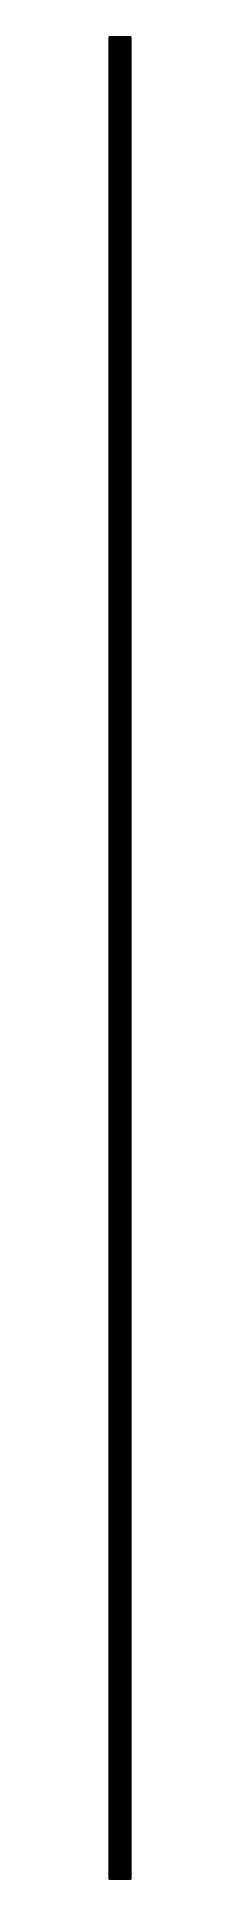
# Model space of a CAD drawing. Extents: x -6415 to 10, y 0 to 16767.
# Drawn here: x -6415.31 to -6414.84, y 16726.63 to 16766.63 of the extents above.
import ezdxf

# ---------------------------------------------------------------- set-up
doc = ezdxf.new("R2010")
doc.units = 0
doc.header["$MEASUREMENT"] = 0
doc.layers.add('LAYER6', color=19, linetype='Continuous')

msp = doc.modelspace()

# ---------------------------------------------------------------- linework, layer by layer
at = {"layer": 'LAYER6'}
for p, q in [((-6415.269, 16766.63, 0.08454), (-6415.315, 16766.63, 0.09214)), ((-6415.315, 16766.63, 0.09214), (-6415.314, 16766.63, 0.08412)), ((-6415.271, 16766.63, 0.08832), (-6415.315, 16766.63, 0.09214)), ((-6415.271, 16766.63, 0.09222), (-6415.315, 16766.63, 0.09214)), ((-6415.271, 16766.63, 0.09617), (-6415.315, 16766.63, 0.09214)), ((-6415.271, 16766.63, 0.09617), (-6415.315, 16766.63, 0.9103)), ((-6415.315, 16766.63, 0.9103), (-6415.315, 16766.63, 0.09214)), ((-6415.271, 16766.63, 0.90627), (-6415.315, 16766.63, 0.9103)), ((-6415.271, 16766.63, 0.91023), (-6415.315, 16766.63, 0.9103)), ((-6415.271, 16766.63, 0.91412), (-6415.315, 16766.63, 0.9103)), ((-6415.314, 16766.63, 0.91833), (-6415.315, 16766.63, 0.9103)), ((-6415.315, 16726.63, 0.09214), (-6415.314, 16766.63, 0.08412)), ((-6415.315, 16766.63, 0.09214), (-6415.315, 16726.63, 0.09214)), ((-6415.315, 16726.63, 0.9103), (-6415.315, 16766.63, 0.09214)), ((-6415.315, 16766.63, 0.9103), (-6415.315, 16726.63, 0.9103)), ((-6415.314, 16726.63, 0.91833), (-6415.315, 16766.63, 0.9103)), ((-6415.265, 16766.63, 0.07757), (-6415.314, 16766.63, 0.08412)), ((-6415.314, 16766.63, 0.08412), (-6415.313, 16766.63, 0.07621)), ((-6415.268, 16766.63, 0.08094), (-6415.314, 16766.63, 0.08412)), ((-6415.269, 16766.63, 0.08454), (-6415.314, 16766.63, 0.08412)), ((-6415.271, 16766.63, 0.91412), (-6415.314, 16766.63, 0.91833)), ((-6415.269, 16766.63, 0.9179), (-6415.314, 16766.63, 0.91833)), ((-6415.268, 16766.63, 0.9215), (-6415.314, 16766.63, 0.91833)), ((-6415.313, 16766.63, 0.92623), (-6415.314, 16766.63, 0.91833)), ((-6415.314, 16726.63, 0.08412), (-6415.314, 16766.63, 0.08412)), ((-6415.314, 16726.63, 0.08412), (-6415.313, 16766.63, 0.07621)), ((-6415.313, 16726.63, 0.92623), (-6415.314, 16766.63, 0.91833)), ((-6415.314, 16726.63, 0.91833), (-6415.314, 16766.63, 0.91833)), ((-6415.256, 16766.63, 0.06933), (-6415.313, 16766.63, 0.07621)), ((-6415.313, 16766.63, 0.07621), (-6415.31, 16766.63, 0.06854)), ((-6415.259, 16766.63, 0.07172), (-6415.313, 16766.63, 0.07621)), ((-6415.262, 16766.63, 0.07448), (-6415.313, 16766.63, 0.07621)), ((-6415.265, 16766.63, 0.07757), (-6415.313, 16766.63, 0.07621)), ((-6415.268, 16766.63, 0.9215), (-6415.313, 16766.63, 0.92623)), ((-6415.265, 16766.63, 0.92487), (-6415.313, 16766.63, 0.92623)), ((-6415.262, 16766.63, 0.92796), (-6415.313, 16766.63, 0.92623)), ((-6415.307, 16766.63, 0.94122), (-6415.313, 16766.63, 0.92623)), ((-6415.313, 16726.63, 0.07621), (-6415.31, 16766.63, 0.06854)), ((-6415.313, 16766.63, 0.07621), (-6415.313, 16726.63, 0.07621)), ((-6415.313, 16766.63, 0.92623), (-6415.313, 16726.63, 0.92623)), ((-6415.31, 16726.63, 0.93391), (-6415.313, 16766.63, 0.92623)), ((-6415.313, 16766.63, 0.92623), (-6415.31, 16766.63, 0.93391)), ((-6415.248, 16766.63, 0.06579), (-6415.31, 16766.63, 0.06854)), ((-6415.31, 16766.63, 0.06854), (-6415.307, 16766.63, 0.06122)), ((-6415.252, 16766.63, 0.06734), (-6415.31, 16766.63, 0.06854)), ((-6415.256, 16766.63, 0.06933), (-6415.31, 16766.63, 0.06854)), ((-6415.31, 16726.63, 0.06854), (-6415.31, 16766.63, 0.06854)), ((-6415.31, 16726.63, 0.06854), (-6415.307, 16766.63, 0.06122)), ((-6415.307, 16726.63, 0.94122), (-6415.31, 16766.63, 0.93391)), ((-6415.31, 16766.63, 0.93391), (-6415.307, 16766.63, 0.94122)), ((-6415.31, 16726.63, 0.93391), (-6415.31, 16766.63, 0.93391)), ((-6415.219, 16766.63, 0.05743), (-6415.307, 16766.63, 0.06122)), ((-6415.307, 16766.63, 0.06122), (-6415.302, 16766.63, 0.05436)), ((-6415.248, 16766.63, 0.06579), (-6415.307, 16766.63, 0.06122)), ((-6415.262, 16766.63, 0.92796), (-6415.307, 16766.63, 0.94122)), ((-6415.259, 16766.63, 0.93072), (-6415.307, 16766.63, 0.94122)), ((-6415.256, 16766.63, 0.93311), (-6415.307, 16766.63, 0.94122)), ((-6415.252, 16766.63, 0.9351), (-6415.307, 16766.63, 0.94122)), ((-6415.248, 16766.63, 0.93665), (-6415.307, 16766.63, 0.94122)), ((-6415.236, 16766.63, 0.9402), (-6415.307, 16766.63, 0.94122)), ((-6415.225, 16766.63, 0.9435), (-6415.307, 16766.63, 0.94122)), ((-6415.302, 16766.63, 0.94808), (-6415.307, 16766.63, 0.94122)), ((-6415.307, 16726.63, 0.06122), (-6415.302, 16766.63, 0.05436)), ((-6415.307, 16766.63, 0.06122), (-6415.307, 16726.63, 0.06122)), ((-6415.307, 16766.63, 0.94122), (-6415.307, 16726.63, 0.94122)), ((-6415.302, 16726.63, 0.94808), (-6415.307, 16766.63, 0.94122)), ((-6415.19, 16766.63, 0.05065), (-6415.302, 16766.63, 0.05436)), ((-6415.302, 16766.63, 0.05436), (-6415.296, 16766.63, 0.04807)), ((-6415.219, 16766.63, 0.05743), (-6415.302, 16766.63, 0.05436)), ((-6415.225, 16766.63, 0.9435), (-6415.302, 16766.63, 0.94808)), ((-6415.213, 16766.63, 0.94655), (-6415.302, 16766.63, 0.94808)), ((-6415.202, 16766.63, 0.94935), (-6415.302, 16766.63, 0.94808)), ((-6415.296, 16766.63, 0.95438), (-6415.302, 16766.63, 0.94808)), ((-6415.302, 16726.63, 0.05436), (-6415.302, 16766.63, 0.05436)), ((-6415.302, 16726.63, 0.05436), (-6415.296, 16766.63, 0.04807)), ((-6415.296, 16726.63, 0.95438), (-6415.302, 16766.63, 0.94808)), ((-6415.302, 16726.63, 0.94808), (-6415.302, 16766.63, 0.94808)), ((-6415.128, 16766.63, 0.95701), (-6415.296, 16766.63, 0.95438)), ((-6415.296, 16766.63, 0.95438), (-6415.187, 16766.63, 0.95223)), ((-6415.29, 16766.63, 0.96001), (-6415.296, 16766.63, 0.95438)), ((-6415.101, 16766.63, 0.04006), (-6415.296, 16766.63, 0.04807)), ((-6415.296, 16766.63, 0.04807), (-6415.283, 16766.63, 0.03753)), ((-6415.131, 16766.63, 0.04195), (-6415.296, 16766.63, 0.04807)), ((-6415.161, 16766.63, 0.04548), (-6415.296, 16766.63, 0.04807)), ((-6415.19, 16766.63, 0.05065), (-6415.296, 16766.63, 0.04807)), ((-6415.202, 16766.63, 0.94935), (-6415.296, 16766.63, 0.95438)), ((-6415.19, 16766.63, 0.95189), (-6415.296, 16766.63, 0.95438)), ((-6415.296, 16726.63, 0.04807), (-6415.29, 16766.63, 0.04243)), ((-6415.29, 16766.63, 0.04243), (-6415.296, 16766.63, 0.04807)), ((-6415.296, 16766.63, 0.04807), (-6415.296, 16726.63, 0.04807)), ((-6415.296, 16766.63, 0.95438), (-6415.296, 16726.63, 0.95438)), ((-6415.29, 16766.63, 0.96001), (-6415.296, 16726.63, 0.95438)), ((-6415.128, 16766.63, 0.95701), (-6415.29, 16766.63, 0.96001)), ((-6415.128, 16766.63, 0.96632), (-6415.29, 16766.63, 0.96001)), ((-6415.275, 16766.63, 0.96899), (-6415.29, 16766.63, 0.96001)), ((-6415.29, 16726.63, 0.04243), (-6415.29, 16766.63, 0.04243)), ((-6415.283, 16726.63, 0.03753), (-6415.29, 16766.63, 0.04243)), ((-6415.283, 16766.63, 0.03753), (-6415.29, 16766.63, 0.04243)), ((-6415.29, 16766.63, 0.96001), (-6415.283, 16726.63, 0.96491)), ((-6415.29, 16726.63, 0.96001), (-6415.29, 16766.63, 0.96001)), ((-6415.29, 16766.63, 0.96001), (-6415.283, 16766.63, 0.96491)), ((-6415.101, 16766.63, 0.04006), (-6415.283, 16766.63, 0.03753)), ((-6415.283, 16766.63, 0.03753), (-6415.275, 16766.63, 0.03345)), ((-6415.283, 16726.63, 0.03753), (-6415.275, 16766.63, 0.03345)), ((-6415.283, 16766.63, 0.03753), (-6415.283, 16726.63, 0.03753)), ((-6415.283, 16766.63, 0.96491), (-6415.283, 16726.63, 0.96491)), ((-6415.283, 16766.63, 0.96491), (-6415.275, 16726.63, 0.96899)), ((-6415.283, 16766.63, 0.96491), (-6415.275, 16766.63, 0.96899)), ((-6415.128, 16766.63, 0.96632), (-6415.275, 16766.63, 0.96899)), ((-6415.126, 16766.63, 0.97544), (-6415.275, 16766.63, 0.96899)), ((-6415.267, 16766.63, 0.9722), (-6415.275, 16766.63, 0.96899)), ((-6415.101, 16766.63, 0.04006), (-6415.275, 16766.63, 0.03345)), ((-6415.275, 16766.63, 0.03345), (-6415.267, 16766.63, 0.03024)), ((-6415.275, 16726.63, 0.03345), (-6415.275, 16766.63, 0.03345)), ((-6415.267, 16726.63, 0.03024), (-6415.275, 16766.63, 0.03345)), ((-6415.275, 16766.63, 0.96899), (-6415.267, 16726.63, 0.9722)), ((-6415.275, 16726.63, 0.96899), (-6415.275, 16766.63, 0.96899)), ((-6415.269, 16766.63, 0.08454), (-6415.271, 16766.63, 0.08832)), ((-6415.271, 16766.63, 0.08832), (-6415.271, 16766.63, 0.09222)), ((-6415.271, 16766.63, 0.09222), (-6415.271, 16766.63, 0.09617)), ((-6415.271, 16766.63, 0.09617), (-6415.271, 16766.63, 0.90627)), ((-6415.271, 16766.63, 0.90627), (-6415.271, 16766.63, 0.91023)), ((-6415.271, 16766.63, 0.91023), (-6415.271, 16766.63, 0.91412)), ((-6415.271, 16766.63, 0.91412), (-6415.269, 16766.63, 0.9179)), ((-6415.271, 16726.63, 0.09222), (-6415.271, 16766.63, 0.09617)), ((-6415.271, 16766.63, 0.09222), (-6415.271, 16726.63, 0.09222)), ((-6415.271, 16726.63, 0.09617), (-6415.271, 16766.63, 0.09617)), ((-6415.271, 16726.63, 0.08832), (-6415.271, 16766.63, 0.09222)), ((-6415.271, 16766.63, 0.08832), (-6415.271, 16726.63, 0.08832)), ((-6415.269, 16726.63, 0.08454), (-6415.271, 16766.63, 0.08832)), ((-6415.271, 16726.63, 0.09617), (-6415.271, 16766.63, 0.90627)), ((-6415.271, 16726.63, 0.90627), (-6415.271, 16766.63, 0.90627)), ((-6415.271, 16726.63, 0.91412), (-6415.269, 16766.63, 0.9179)), ((-6415.271, 16766.63, 0.91412), (-6415.271, 16726.63, 0.91412)), ((-6415.271, 16726.63, 0.91023), (-6415.271, 16766.63, 0.91412)), ((-6415.271, 16766.63, 0.91023), (-6415.271, 16726.63, 0.91023)), ((-6415.271, 16726.63, 0.90627), (-6415.271, 16766.63, 0.91023)), ((-6415.268, 16766.63, 0.08094), (-6415.269, 16766.63, 0.08454)), ((-6415.269, 16766.63, 0.9179), (-6415.268, 16766.63, 0.9215)), ((-6415.269, 16766.63, 0.08454), (-6415.269, 16726.63, 0.08454)), ((-6415.268, 16726.63, 0.08094), (-6415.269, 16766.63, 0.08454)), ((-6415.269, 16726.63, 0.9179), (-6415.268, 16766.63, 0.9215)), ((-6415.269, 16766.63, 0.9179), (-6415.269, 16726.63, 0.9179)), ((-6415.265, 16766.63, 0.07757), (-6415.268, 16766.63, 0.08094)), ((-6415.268, 16766.63, 0.9215), (-6415.265, 16766.63, 0.92487)), ((-6415.268, 16766.63, 0.08094), (-6415.268, 16726.63, 0.08094)), ((-6415.265, 16726.63, 0.07757), (-6415.268, 16766.63, 0.08094)), ((-6415.268, 16726.63, 0.9215), (-6415.265, 16766.63, 0.92487)), ((-6415.268, 16766.63, 0.9215), (-6415.268, 16726.63, 0.9215)), ((-6415.126, 16766.63, 0.97544), (-6415.267, 16766.63, 0.9722)), ((-6415.241, 16766.63, 0.98016), (-6415.267, 16766.63, 0.9722)), ((-6415.101, 16766.63, 0.04006), (-6415.267, 16766.63, 0.03024)), ((-6415.267, 16766.63, 0.03024), (-6415.231, 16766.63, 0.01946)), ((-6415.231, 16726.63, 0.01946), (-6415.267, 16766.63, 0.03024)), ((-6415.267, 16766.63, 0.03024), (-6415.267, 16726.63, 0.03024)), ((-6415.267, 16766.63, 0.9722), (-6415.267, 16726.63, 0.9722)), ((-6415.267, 16766.63, 0.9722), (-6415.241, 16726.63, 0.98016)), ((-6415.262, 16766.63, 0.07448), (-6415.265, 16766.63, 0.07757)), ((-6415.265, 16766.63, 0.92487), (-6415.262, 16766.63, 0.92796)), ((-6415.265, 16766.63, 0.07757), (-6415.265, 16726.63, 0.07757)), ((-6415.262, 16726.63, 0.07448), (-6415.265, 16766.63, 0.07757)), ((-6415.265, 16726.63, 0.92487), (-6415.262, 16766.63, 0.92796)), ((-6415.265, 16766.63, 0.92487), (-6415.265, 16726.63, 0.92487)), ((-6415.259, 16766.63, 0.07172), (-6415.262, 16766.63, 0.07448)), ((-6415.262, 16766.63, 0.92796), (-6415.259, 16766.63, 0.93072)), ((-6415.262, 16766.63, 0.07448), (-6415.262, 16726.63, 0.07448)), ((-6415.262, 16766.63, 0.07448), (-6415.259, 16726.63, 0.07172)), ((-6415.262, 16726.63, 0.92796), (-6415.259, 16766.63, 0.93072)), ((-6415.262, 16766.63, 0.92796), (-6415.262, 16726.63, 0.92796)), ((-6415.256, 16766.63, 0.06933), (-6415.259, 16766.63, 0.07172)), ((-6415.259, 16766.63, 0.93072), (-6415.256, 16766.63, 0.93311)), ((-6415.259, 16766.63, 0.07172), (-6415.259, 16726.63, 0.07172)), ((-6415.259, 16766.63, 0.07172), (-6415.256, 16726.63, 0.06933)), ((-6415.256, 16726.63, 0.93311), (-6415.259, 16766.63, 0.93072)), ((-6415.259, 16766.63, 0.93072), (-6415.259, 16726.63, 0.93072)), ((-6415.252, 16766.63, 0.06734), (-6415.256, 16766.63, 0.06933)), ((-6415.256, 16766.63, 0.93311), (-6415.252, 16766.63, 0.9351)), ((-6415.256, 16766.63, 0.06933), (-6415.256, 16726.63, 0.06933)), ((-6415.256, 16766.63, 0.06933), (-6415.252, 16726.63, 0.06734)), ((-6415.252, 16726.63, 0.9351), (-6415.256, 16766.63, 0.93311)), ((-6415.256, 16766.63, 0.93311), (-6415.256, 16726.63, 0.93311)), ((-6415.248, 16766.63, 0.06579), (-6415.252, 16766.63, 0.06734)), ((-6415.252, 16766.63, 0.9351), (-6415.248, 16766.63, 0.93665)), ((-6415.252, 16766.63, 0.06734), (-6415.252, 16726.63, 0.06734)), ((-6415.248, 16766.63, 0.06579), (-6415.252, 16726.63, 0.06734)), ((-6415.252, 16726.63, 0.9351), (-6415.248, 16766.63, 0.93665)), ((-6415.252, 16766.63, 0.9351), (-6415.252, 16726.63, 0.9351)), ((-6415.219, 16766.63, 0.05743), (-6415.248, 16766.63, 0.06579)), ((-6415.248, 16766.63, 0.93665), (-6415.236, 16766.63, 0.9402)), ((-6415.219, 16766.63, 0.05743), (-6415.248, 16726.63, 0.06579)), ((-6415.248, 16726.63, 0.06579), (-6415.248, 16766.63, 0.06579)), ((-6415.248, 16726.63, 0.93665), (-6415.248, 16766.63, 0.93665)), ((-6415.248, 16726.63, 0.93665), (-6415.236, 16766.63, 0.9402)), ((-6415.126, 16766.63, 0.97544), (-6415.241, 16766.63, 0.98016)), ((-6415.122, 16766.63, 0.98398), (-6415.241, 16766.63, 0.98016)), ((-6415.215, 16766.63, 0.98693), (-6415.241, 16766.63, 0.98016)), ((-6415.215, 16766.63, 0.98693), (-6415.241, 16726.63, 0.98016)), ((-6415.241, 16726.63, 0.98016), (-6415.241, 16766.63, 0.98016)), ((-6415.236, 16766.63, 0.9402), (-6415.225, 16766.63, 0.9435)), ((-6415.236, 16726.63, 0.9402), (-6415.236, 16766.63, 0.9402)), ((-6415.225, 16726.63, 0.9435), (-6415.236, 16766.63, 0.9402)), ((-6415.101, 16766.63, 0.04006), (-6415.231, 16766.63, 0.01946)), ((-6415.231, 16766.63, 0.01946), (-6415.193, 16766.63, 0.011)), ((-6415.231, 16726.63, 0.01946), (-6415.231, 16766.63, 0.01946)), ((-6415.193, 16726.63, 0.011), (-6415.231, 16766.63, 0.01946)), ((-6415.225, 16766.63, 0.9435), (-6415.213, 16766.63, 0.94655)), ((-6415.225, 16726.63, 0.9435), (-6415.225, 16766.63, 0.9435)), ((-6415.225, 16726.63, 0.9435), (-6415.213, 16766.63, 0.94655)), ((-6415.19, 16766.63, 0.05065), (-6415.219, 16766.63, 0.05743)), ((-6415.219, 16766.63, 0.05743), (-6415.219, 16726.63, 0.05743)), ((-6415.219, 16766.63, 0.05743), (-6415.19, 16726.63, 0.05065)), ((-6415.122, 16766.63, 0.98398), (-6415.215, 16766.63, 0.98693)), ((-6415.123, 16766.63, 0.99513), (-6415.215, 16766.63, 0.98693)), ((-6415.188, 16766.63, 0.99249), (-6415.215, 16766.63, 0.98693)), ((-6415.188, 16766.63, 0.99249), (-6415.215, 16726.63, 0.98693)), ((-6415.215, 16726.63, 0.98693), (-6415.215, 16766.63, 0.98693)), ((-6415.213, 16766.63, 0.94655), (-6415.202, 16766.63, 0.94935)), ((-6415.213, 16726.63, 0.94655), (-6415.213, 16766.63, 0.94655)), ((-6415.202, 16726.63, 0.94935), (-6415.213, 16766.63, 0.94655)), ((-6415.202, 16766.63, 0.94935), (-6415.19, 16766.63, 0.95189)), ((-6415.202, 16726.63, 0.94935), (-6415.202, 16766.63, 0.94935)), ((-6415.19, 16726.63, 0.95189), (-6415.202, 16766.63, 0.94935)), ((-6415.101, 16766.63, 0.04006), (-6415.193, 16766.63, 0.011)), ((-6415.193, 16766.63, 0.011), (-6415.156, 16766.63, 0.00493)), ((-6415.156, 16726.63, 0.00493), (-6415.193, 16766.63, 0.011)), ((-6415.193, 16766.63, 0.011), (-6415.193, 16726.63, 0.011)), ((-6415.161, 16766.63, 0.04548), (-6415.19, 16766.63, 0.05065)), ((-6415.19, 16766.63, 0.95189), (-6415.187, 16766.63, 0.95223)), ((-6415.19, 16766.63, 0.05065), (-6415.161, 16726.63, 0.04548)), ((-6415.19, 16726.63, 0.05065), (-6415.19, 16766.63, 0.05065)), ((-6415.19, 16726.63, 0.95189), (-6415.19, 16766.63, 0.95189)), ((-6415.187, 16766.63, 0.95223), (-6415.19, 16726.63, 0.95189)), ((-6415.123, 16766.63, 0.99513), (-6415.188, 16766.63, 0.99249)), ((-6415.161, 16766.63, 0.99684), (-6415.188, 16766.63, 0.99249)), ((-6415.161, 16766.63, 0.99684), (-6415.188, 16726.63, 0.99249)), ((-6415.188, 16726.63, 0.99249), (-6415.188, 16766.63, 0.99249)), ((-6415.128, 16766.63, 0.95701), (-6415.187, 16766.63, 0.95223)), ((-6415.187, 16766.63, 0.95223), (-6415.185, 16766.63, 0.95219)), ((-6415.185, 16726.63, 0.95219), (-6415.187, 16766.63, 0.95223)), ((-6415.187, 16766.63, 0.95223), (-6415.187, 16726.63, 0.95223)), ((-6415.128, 16766.63, 0.95701), (-6415.185, 16766.63, 0.95219)), ((-6415.185, 16766.63, 0.95219), (-6415.183, 16766.63, 0.95186)), ((-6415.185, 16726.63, 0.95219), (-6415.185, 16766.63, 0.95219)), ((-6415.183, 16726.63, 0.95186), (-6415.185, 16766.63, 0.95219)), ((-6415.128, 16766.63, 0.95701), (-6415.183, 16766.63, 0.95186)), ((-6415.183, 16766.63, 0.95186), (-6415.181, 16766.63, 0.95121)), ((-6415.183, 16726.63, 0.95186), (-6415.183, 16766.63, 0.95186)), ((-6415.183, 16726.63, 0.95186), (-6415.181, 16766.63, 0.95121)), ((-6415.128, 16766.63, 0.95701), (-6415.181, 16766.63, 0.95121)), ((-6415.181, 16766.63, 0.95121), (-6415.178, 16766.63, 0.95027)), ((-6415.181, 16726.63, 0.95121), (-6415.181, 16766.63, 0.95121)), ((-6415.178, 16726.63, 0.95027), (-6415.181, 16766.63, 0.95121)), ((-6415.128, 16766.63, 0.95701), (-6415.178, 16766.63, 0.95027)), ((-6415.178, 16766.63, 0.95027), (-6415.176, 16766.63, 0.94905)), ((-6415.178, 16726.63, 0.95027), (-6415.178, 16766.63, 0.95027)), ((-6415.176, 16726.63, 0.94905), (-6415.178, 16766.63, 0.95027)), ((-6415.126, 16766.63, 0.94791), (-6415.176, 16766.63, 0.94905)), ((-6415.176, 16766.63, 0.94905), (-6415.175, 16766.63, 0.94758)), ((-6415.128, 16766.63, 0.95701), (-6415.176, 16766.63, 0.94905)), ((-6415.176, 16726.63, 0.94905), (-6415.176, 16766.63, 0.94905)), ((-6415.176, 16726.63, 0.94905), (-6415.175, 16766.63, 0.94758)), ((-6415.126, 16766.63, 0.94791), (-6415.175, 16766.63, 0.94758)), ((-6415.175, 16766.63, 0.94758), (-6415.173, 16766.63, 0.94589)), ((-6415.175, 16726.63, 0.94758), (-6415.175, 16766.63, 0.94758)), ((-6415.175, 16726.63, 0.94758), (-6415.173, 16766.63, 0.94589)), ((-6415.126, 16766.63, 0.94791), (-6415.173, 16766.63, 0.94589)), ((-6415.173, 16766.63, 0.94589), (-6415.172, 16766.63, 0.94402)), ((-6415.173, 16726.63, 0.94589), (-6415.173, 16766.63, 0.94589)), ((-6415.173, 16726.63, 0.94589), (-6415.172, 16766.63, 0.94402)), ((-6415.126, 16766.63, 0.94791), (-6415.172, 16766.63, 0.94402)), ((-6415.172, 16766.63, 0.94402), (-6415.171, 16766.63, 0.94202)), ((-6415.172, 16726.63, 0.94402), (-6415.172, 16766.63, 0.94402)), ((-6415.172, 16726.63, 0.94402), (-6415.171, 16766.63, 0.94202)), ((-6415.108, 16766.63, 0.92571), (-6415.171, 16766.63, 0.94202)), ((-6415.171, 16766.63, 0.94202), (-6415.164, 16766.63, 0.92373)), ((-6415.116, 16766.63, 0.93192), (-6415.171, 16766.63, 0.94202)), ((-6415.122, 16766.63, 0.93943), (-6415.171, 16766.63, 0.94202)), ((-6415.126, 16766.63, 0.94791), (-6415.171, 16766.63, 0.94202)), ((-6415.171, 16726.63, 0.94202), (-6415.171, 16766.63, 0.94202)), ((-6415.171, 16726.63, 0.94202), (-6415.164, 16766.63, 0.92373)), ((-6415.079, 16766.63, 0.91725), (-6415.164, 16766.63, 0.92373)), ((-6415.164, 16766.63, 0.92373), (-6415.152, 16766.63, 0.9074)), ((-6415.089, 16766.63, 0.91821), (-6415.164, 16766.63, 0.92373)), ((-6415.099, 16766.63, 0.92108), (-6415.164, 16766.63, 0.92373)), ((-6415.108, 16766.63, 0.92571), (-6415.164, 16766.63, 0.92373)), ((-6415.164, 16726.63, 0.92373), (-6415.152, 16766.63, 0.9074)), ((-6415.164, 16766.63, 0.92373), (-6415.164, 16726.63, 0.92373)), ((-6415.123, 16766.63, 0.99513), (-6415.161, 16766.63, 0.99684)), ((-6415.124, 16766.63, 0.99694), (-6415.161, 16766.63, 0.99684)), ((-6415.134, 16766.63, 0.99995), (-6415.161, 16766.63, 0.99684)), ((-6415.131, 16766.63, 0.04195), (-6415.161, 16766.63, 0.04548)), ((-6415.161, 16766.63, 0.99684), (-6415.134, 16726.63, 0.99995)), ((-6415.161, 16726.63, 0.99684), (-6415.161, 16766.63, 0.99684)), ((-6415.161, 16766.63, 0.04548), (-6415.161, 16726.63, 0.04548)), ((-6415.131, 16766.63, 0.04195), (-6415.161, 16726.63, 0.04548)), ((-6415.101, 16766.63, 0.04006), (-6415.156, 16766.63, 0.00493)), ((-6415.156, 16766.63, 0.00493), (-6415.118, 16766.63, 0.00125)), ((-6415.156, 16726.63, 0.00493), (-6415.156, 16766.63, 0.00493)), ((-6415.156, 16726.63, 0.00493), (-6415.118, 16766.63, 0.00125)), ((-6415.036, 16766.63, 0.89421), (-6415.152, 16766.63, 0.9074)), ((-6415.152, 16766.63, 0.9074), (-6415.137, 16766.63, 0.89387)), ((-6415.034, 16766.63, 0.89661), (-6415.152, 16766.63, 0.9074)), ((-6415.032, 16766.63, 0.89875), (-6415.152, 16766.63, 0.9074)), ((-6415.029, 16766.63, 0.90057), (-6415.152, 16766.63, 0.9074)), ((-6415.027, 16766.63, 0.90204), (-6415.152, 16766.63, 0.9074)), ((-6415.024, 16766.63, 0.90311), (-6415.152, 16766.63, 0.9074)), ((-6415.021, 16766.63, 0.90377), (-6415.152, 16766.63, 0.9074)), ((-6415.018, 16766.63, 0.90399), (-6415.152, 16766.63, 0.9074)), ((-6414.955, 16766.63, 0.90444), (-6415.152, 16766.63, 0.9074)), ((-6414.954, 16766.63, 0.90864), (-6415.152, 16766.63, 0.9074)), ((-6415.079, 16766.63, 0.91725), (-6415.152, 16766.63, 0.9074)), ((-6415.152, 16726.63, 0.9074), (-6415.137, 16766.63, 0.89387)), ((-6415.152, 16766.63, 0.9074), (-6415.152, 16726.63, 0.9074)), ((-6415.038, 16766.63, 0.88609), (-6415.137, 16766.63, 0.89387)), ((-6415.137, 16766.63, 0.89387), (-6415.119, 16766.63, 0.88384)), ((-6415.038, 16766.63, 0.88889), (-6415.137, 16766.63, 0.89387)), ((-6415.037, 16766.63, 0.89162), (-6415.137, 16766.63, 0.89387)), ((-6415.036, 16766.63, 0.89421), (-6415.137, 16766.63, 0.89387)), ((-6415.137, 16726.63, 0.89387), (-6415.119, 16766.63, 0.88384)), ((-6415.137, 16766.63, 0.89387), (-6415.137, 16726.63, 0.89387)), ((-6415.124, 16766.63, 0.99694), (-6415.134, 16766.63, 0.99995)), ((-6415.126, 16766.63, 0.99839), (-6415.134, 16766.63, 0.99995)), ((-6415.128, 16766.63, 0.9994), (-6415.134, 16766.63, 0.99995)), ((-6415.13, 16766.63, 0.99985), (-6415.134, 16766.63, 0.99995)), ((-6415.132, 16766.63, 1), (-6415.134, 16766.63, 0.99995)), ((-6415.134, 16766.63, 0.99995), (-6415.134, 16726.63, 0.99995)), ((-6415.134, 16726.63, 0.99995), (-6415.132, 16766.63, 1)), ((-6415.13, 16766.63, 0.99985), (-6415.132, 16766.63, 1)), ((-6415.132, 16726.63, 1), (-6415.132, 16766.63, 1)), ((-6415.132, 16766.63, 1), (-6415.13, 16726.63, 0.99985)), ((-6415.101, 16766.63, 0.04006), (-6415.131, 16766.63, 0.04195)), ((-6415.101, 16766.63, 0.04006), (-6415.131, 16726.63, 0.04195)), ((-6415.131, 16726.63, 0.04195), (-6415.131, 16766.63, 0.04195)), ((-6415.128, 16766.63, 0.9994), (-6415.13, 16766.63, 0.99985)), ((-6415.13, 16766.63, 0.99985), (-6415.13, 16726.63, 0.99985)), ((-6415.13, 16766.63, 0.99985), (-6415.128, 16726.63, 0.9994)), ((-6415.126, 16766.63, 0.94791), (-6415.128, 16766.63, 0.95701)), ((-6415.128, 16766.63, 0.95701), (-6415.128, 16766.63, 0.96632)), ((-6415.128, 16766.63, 0.96632), (-6415.126, 16766.63, 0.97544)), ((-6415.126, 16766.63, 0.99839), (-6415.128, 16766.63, 0.9994)), ((-6415.128, 16766.63, 0.9994), (-6415.128, 16726.63, 0.9994)), ((-6415.128, 16766.63, 0.9994), (-6415.126, 16726.63, 0.99839)), ((-6415.126, 16726.63, 0.94791), (-6415.128, 16766.63, 0.95701)), ((-6415.128, 16726.63, 0.95701), (-6415.128, 16766.63, 0.95701)), ((-6415.128, 16726.63, 0.95701), (-6415.128, 16766.63, 0.96632)), ((-6415.128, 16726.63, 0.96632), (-6415.128, 16766.63, 0.96632)), ((-6415.128, 16726.63, 0.96632), (-6415.126, 16766.63, 0.97544)), ((-6415.122, 16766.63, 0.93943), (-6415.126, 16766.63, 0.94791)), ((-6415.126, 16766.63, 0.97544), (-6415.122, 16766.63, 0.98398)), ((-6415.124, 16766.63, 0.99694), (-6415.126, 16766.63, 0.99839)), ((-6415.126, 16766.63, 0.99839), (-6415.126, 16726.63, 0.99839)), ((-6415.126, 16766.63, 0.99839), (-6415.124, 16726.63, 0.99694)), ((-6415.122, 16726.63, 0.93943), (-6415.126, 16766.63, 0.94791)), ((-6415.126, 16726.63, 0.94791), (-6415.126, 16766.63, 0.94791)), ((-6415.126, 16726.63, 0.97544), (-6415.126, 16766.63, 0.97544)), ((-6415.126, 16726.63, 0.97544), (-6415.122, 16766.63, 0.98398)), ((-6415.123, 16766.63, 0.99513), (-6415.124, 16766.63, 0.99694)), ((-6415.124, 16766.63, 0.99694), (-6415.124, 16726.63, 0.99694)), ((-6415.123, 16726.63, 0.99513), (-6415.124, 16766.63, 0.99694)), ((-6415.122, 16766.63, 0.98398), (-6415.123, 16766.63, 0.99513)), ((-6415.123, 16766.63, 0.99513), (-6415.123, 16726.63, 0.99513)), ((-6415.122, 16726.63, 0.99304), (-6415.123, 16766.63, 0.99513)), ((-6415.123, 16766.63, 0.99513), (-6415.122, 16766.63, 0.99304)), ((-6415.116, 16766.63, 0.93192), (-6415.122, 16766.63, 0.93943)), ((-6415.122, 16766.63, 0.99304), (-6415.122, 16726.63, 0.99304)), ((-6415.121, 16726.63, 0.99078), (-6415.122, 16766.63, 0.99304)), ((-6415.122, 16766.63, 0.99304), (-6415.121, 16766.63, 0.99078)), ((-6415.122, 16726.63, 0.98398), (-6415.121, 16766.63, 0.98614)), ((-6415.121, 16766.63, 0.98614), (-6415.122, 16766.63, 0.98398)), ((-6415.122, 16766.63, 0.98398), (-6415.122, 16726.63, 0.98398)), ((-6415.116, 16726.63, 0.93192), (-6415.122, 16766.63, 0.93943)), ((-6415.122, 16726.63, 0.93943), (-6415.122, 16766.63, 0.93943)), ((-6415.121, 16766.63, 0.99078), (-6415.121, 16726.63, 0.99078)), ((-6415.121, 16726.63, 0.98844), (-6415.121, 16766.63, 0.99078)), ((-6415.121, 16766.63, 0.99078), (-6415.121, 16766.63, 0.98844)), ((-6415.121, 16766.63, 0.98844), (-6415.121, 16726.63, 0.98844)), ((-6415.121, 16726.63, 0.98614), (-6415.121, 16766.63, 0.98844)), ((-6415.121, 16766.63, 0.98844), (-6415.121, 16766.63, 0.98614)), ((-6415.121, 16766.63, 0.98614), (-6415.121, 16726.63, 0.98614)), ((-6415.038, 16766.63, 0.88609), (-6415.119, 16766.63, 0.88384)), ((-6415.119, 16766.63, 0.88384), (-6415.098, 16766.63, 0.87781)), ((-6415.119, 16726.63, 0.88384), (-6415.119, 16766.63, 0.88384)), ((-6415.119, 16726.63, 0.88384), (-6415.098, 16766.63, 0.87781)), ((-6415.041, 16766.63, 0.00125), (-6415.118, 16766.63, 0.00125)), ((-6415.118, 16766.63, 0.00125), (-6415.079, 16766.63)), ((-6415.003, 16766.63, 0.00493), (-6415.118, 16766.63, 0.00125)), ((-6415.101, 16766.63, 0.04006), (-6415.118, 16766.63, 0.00125)), ((-6415.118, 16726.63, 0.00125), (-6415.118, 16766.63, 0.00125)), ((-6415.079, 16726.63), (-6415.118, 16766.63, 0.00125)), ((-6415.108, 16766.63, 0.92571), (-6415.116, 16766.63, 0.93192)), ((-6415.116, 16766.63, 0.93192), (-6415.108, 16726.63, 0.92571)), ((-6415.116, 16726.63, 0.93192), (-6415.116, 16766.63, 0.93192)), ((-6415.099, 16766.63, 0.92108), (-6415.108, 16766.63, 0.92571)), ((-6415.099, 16766.63, 0.92108), (-6415.108, 16726.63, 0.92571)), ((-6415.108, 16726.63, 0.92571), (-6415.108, 16766.63, 0.92571)), ((-6415.101, 16766.63, 0.04006), (-6415.099, 16726.63, 0.04019)), ((-6415.101, 16726.63, 0.04006), (-6415.101, 16766.63, 0.04006)), ((-6415.101, 16766.63, 0.04006), (-6415.099, 16766.63, 0.04019)), ((-6415.003, 16766.63, 0.00493), (-6415.101, 16766.63, 0.04006)), ((-6414.965, 16766.63, 0.011), (-6415.101, 16766.63, 0.04006)), ((-6414.928, 16766.63, 0.01946), (-6415.101, 16766.63, 0.04006)), ((-6414.892, 16766.63, 0.03024), (-6415.101, 16766.63, 0.04006)), ((-6414.883, 16766.63, 0.03346), (-6415.101, 16766.63, 0.04006)), ((-6414.869, 16766.63, 0.04246), (-6415.101, 16766.63, 0.04006)), ((-6415.099, 16766.63, 0.04019), (-6415.097, 16726.63, 0.04059)), ((-6415.099, 16726.63, 0.04019), (-6415.099, 16766.63, 0.04019)), ((-6415.099, 16766.63, 0.04019), (-6415.097, 16766.63, 0.04059)), ((-6414.869, 16766.63, 0.04246), (-6415.099, 16766.63, 0.04019)), ((-6415.089, 16766.63, 0.91821), (-6415.099, 16766.63, 0.92108)), ((-6415.089, 16766.63, 0.91821), (-6415.099, 16726.63, 0.92108)), ((-6415.099, 16726.63, 0.92108), (-6415.099, 16766.63, 0.92108)), ((-6415.038, 16766.63, 0.88609), (-6415.098, 16766.63, 0.87781)), ((-6415.098, 16766.63, 0.87781), (-6415.097, 16766.63, 0.87742)), ((-6415.098, 16726.63, 0.87781), (-6415.098, 16766.63, 0.87781)), ((-6415.098, 16726.63, 0.87781), (-6415.097, 16766.63, 0.87742)), ((-6415.097, 16766.63, 0.04059), (-6415.095, 16726.63, 0.04123)), ((-6415.097, 16726.63, 0.04059), (-6415.097, 16766.63, 0.04059)), ((-6415.097, 16766.63, 0.04059), (-6415.095, 16766.63, 0.04123)), ((-6414.869, 16766.63, 0.04246), (-6415.097, 16766.63, 0.04059)), ((-6415.038, 16766.63, 0.88609), (-6415.097, 16766.63, 0.87742)), ((-6415.097, 16766.63, 0.87742), (-6415.095, 16766.63, 0.87684)), ((-6415.095, 16726.63, 0.87684), (-6415.097, 16766.63, 0.87742)), ((-6415.097, 16766.63, 0.87742), (-6415.097, 16726.63, 0.87742)), ((-6415.095, 16766.63, 0.04123), (-6415.094, 16726.63, 0.04211)), ((-6415.095, 16726.63, 0.04123), (-6415.095, 16766.63, 0.04123)), ((-6415.095, 16766.63, 0.04123), (-6415.094, 16766.63, 0.04211)), ((-6414.869, 16766.63, 0.04246), (-6415.095, 16766.63, 0.04123)), ((-6415.038, 16766.63, 0.88609), (-6415.095, 16766.63, 0.87684)), ((-6415.095, 16766.63, 0.87684), (-6415.094, 16766.63, 0.87608)), ((-6415.095, 16726.63, 0.87684), (-6415.094, 16766.63, 0.87608)), ((-6415.095, 16766.63, 0.87684), (-6415.095, 16726.63, 0.87684)), ((-6415.094, 16766.63, 0.04211), (-6415.092, 16726.63, 0.04321)), ((-6415.094, 16726.63, 0.04211), (-6415.094, 16766.63, 0.04211)), ((-6415.094, 16766.63, 0.04211), (-6415.092, 16766.63, 0.04321)), ((-6414.869, 16766.63, 0.04246), (-6415.094, 16766.63, 0.04211)), ((-6415.038, 16766.63, 0.88609), (-6415.094, 16766.63, 0.87608)), ((-6415.094, 16766.63, 0.87608), (-6415.093, 16766.63, 0.87515)), ((-6415.093, 16726.63, 0.87515), (-6415.094, 16766.63, 0.87608)), ((-6415.094, 16766.63, 0.87608), (-6415.094, 16726.63, 0.87608)), ((-6415.038, 16766.63, 0.88609), (-6415.093, 16766.63, 0.87515)), ((-6415.093, 16766.63, 0.87515), (-6415.091, 16766.63, 0.87408)), ((-6415.093, 16726.63, 0.87515), (-6415.091, 16766.63, 0.87408)), ((-6415.093, 16766.63, 0.87515), (-6415.093, 16726.63, 0.87515)), ((-6415.091, 16726.63, 0.04449), (-6415.092, 16766.63, 0.04321)), ((-6415.092, 16766.63, 0.04321), (-6415.091, 16766.63, 0.04449)), ((-6415.092, 16726.63, 0.04321), (-6415.092, 16766.63, 0.04321)), ((-6414.869, 16766.63, 0.04246), (-6415.092, 16766.63, 0.04321)), ((-6414.862, 16766.63, 0.04812), (-6415.092, 16766.63, 0.04321)), ((-6415.09, 16726.63, 0.04593), (-6415.091, 16766.63, 0.04449)), ((-6415.091, 16766.63, 0.04449), (-6415.09, 16766.63, 0.04593)), ((-6415.091, 16726.63, 0.04449), (-6415.091, 16766.63, 0.04449)), ((-6414.862, 16766.63, 0.04812), (-6415.091, 16766.63, 0.04449)), ((-6415.038, 16766.63, 0.88609), (-6415.091, 16766.63, 0.87408)), ((-6415.091, 16766.63, 0.87408), (-6415.09, 16766.63, 0.87288)), ((-6415.091, 16726.63, 0.87408), (-6415.09, 16766.63, 0.87288)), ((-6415.091, 16766.63, 0.87408), (-6415.091, 16726.63, 0.87408)), ((-6415.089, 16726.63, 0.04748), (-6415.09, 16766.63, 0.04593)), ((-6415.09, 16766.63, 0.04593), (-6415.089, 16766.63, 0.04748)), ((-6415.09, 16726.63, 0.04593), (-6415.09, 16766.63, 0.04593)), ((-6414.862, 16766.63, 0.04812), (-6415.09, 16766.63, 0.04593)), ((-6415.038, 16766.63, 0.88609), (-6415.09, 16766.63, 0.87158)), ((-6415.09, 16766.63, 0.87158), (-6415.089, 16766.63, 0.87019)), ((-6415.038, 16766.63, 0.88609), (-6415.09, 16766.63, 0.87288)), ((-6415.09, 16766.63, 0.87288), (-6415.09, 16766.63, 0.87158)), ((-6415.09, 16726.63, 0.87158), (-6415.089, 16766.63, 0.87019)), ((-6415.09, 16766.63, 0.87158), (-6415.09, 16726.63, 0.87158)), ((-6415.09, 16726.63, 0.87288), (-6415.09, 16766.63, 0.87158)), ((-6415.09, 16766.63, 0.87288), (-6415.09, 16726.63, 0.87288)), ((-6415.089, 16726.63, 0.0508), (-6415.089, 16766.63, 0.04912)), ((-6415.089, 16766.63, 0.04912), (-6415.089, 16766.63, 0.0508)), ((-6415.089, 16766.63, 0.0508), (-6415.089, 16726.63, 0.0508)), ((-6415.089, 16726.63, 0.04912), (-6415.089, 16766.63, 0.04912)), ((-6415.089, 16726.63, 0.04912), (-6415.089, 16766.63, 0.04748)), ((-6415.089, 16766.63, 0.04748), (-6415.089, 16766.63, 0.04912)), ((-6415.089, 16726.63, 0.04748), (-6415.089, 16766.63, 0.04748)), ((-6414.862, 16766.63, 0.04812), (-6415.089, 16766.63, 0.04748)), ((-6414.862, 16766.63, 0.04812), (-6415.089, 16766.63, 0.04912)), ((-6414.857, 16766.63, 0.05443), (-6415.089, 16766.63, 0.04912)), ((-6414.857, 16766.63, 0.05443), (-6415.089, 16766.63, 0.0508)), ((-6414.922, 16766.63, 0.0669), (-6415.089, 16766.63, 0.0508)), ((-6414.928, 16766.63, 0.06821), (-6415.089, 16766.63, 0.0508)), ((-6415.036, 16766.63, 0.09933), (-6415.089, 16766.63, 0.0508)), ((-6415.039, 16766.63, 0.1004), (-6415.089, 16766.63, 0.0508)), ((-6415.042, 16766.63, 0.10187), (-6415.089, 16766.63, 0.0508)), ((-6415.043, 16766.63, 0.1037), (-6415.089, 16766.63, 0.0508)), ((-6415.046, 16766.63, 0.10583), (-6415.089, 16766.63, 0.0508)), ((-6415.047, 16766.63, 0.10823), (-6415.089, 16766.63, 0.0508)), ((-6415.048, 16766.63, 0.11082), (-6415.089, 16766.63, 0.0508)), ((-6415.049, 16766.63, 0.11355), (-6415.089, 16766.63, 0.0508)), ((-6415.049, 16766.63, 0.11355), (-6415.089, 16766.63, 0.39046)), ((-6415.089, 16766.63, 0.39046), (-6415.089, 16766.63, 0.0508)), ((-6415.049, 16766.63, 0.11635), (-6415.089, 16766.63, 0.39046)), ((-6415.049, 16766.63, 0.12212), (-6415.089, 16766.63, 0.39046)), ((-6415.049, 16766.63, 0.1238), (-6415.089, 16766.63, 0.39046)), ((-6415.049, 16766.63, 0.12544), (-6415.089, 16766.63, 0.39046)), ((-6415.048, 16766.63, 0.127), (-6415.089, 16766.63, 0.39046)), ((-6415.047, 16766.63, 0.12844), (-6415.089, 16766.63, 0.39046)), ((-6415.049, 16766.63, 0.14805), (-6415.089, 16766.63, 0.39046)), ((-6415.049, 16766.63, 0.16954), (-6415.089, 16766.63, 0.39046)), ((-6415.049, 16766.63, 0.19102), (-6415.089, 16766.63, 0.39046)), ((-6415.049, 16766.63, 0.2125), (-6415.089, 16766.63, 0.39046)), ((-6415.049, 16766.63, 0.23398), (-6415.089, 16766.63, 0.39046)), ((-6415.049, 16766.63, 0.25546), (-6415.089, 16766.63, 0.39046)), ((-6415.049, 16766.63, 0.27694), (-6415.089, 16766.63, 0.39046)), ((-6415.049, 16766.63, 0.29842), (-6415.089, 16766.63, 0.39046)), ((-6415.049, 16766.63, 0.3199), (-6415.089, 16766.63, 0.39046)), ((-6415.049, 16766.63, 0.34138), (-6415.089, 16766.63, 0.39046)), ((-6415.038, 16766.63, 0.35212), (-6415.089, 16766.63, 0.39046)), ((-6415.049, 16766.63, 0.36286), (-6415.089, 16766.63, 0.39046)), ((-6415.038, 16766.63, 0.3736), (-6415.089, 16766.63, 0.39046)), ((-6415.049, 16766.63, 0.38434), (-6415.089, 16766.63, 0.39046)), ((-6415.08, 16766.63, 0.40372), (-6415.089, 16766.63, 0.39046)), ((-6415.08, 16766.63, 0.40281), (-6415.089, 16766.63, 0.39046)), ((-6415.087, 16766.63, 0.39534), (-6415.089, 16766.63, 0.39046)), ((-6415.038, 16766.63, 0.52143), (-6415.089, 16766.63, 0.52763)), ((-6415.089, 16766.63, 0.52763), (-6415.08, 16766.63, 0.51437)), ((-6415.049, 16766.63, 0.53217), (-6415.089, 16766.63, 0.52763)), ((-6415.049, 16766.63, 0.53217), (-6415.089, 16766.63, 0.86729)), ((-6415.089, 16766.63, 0.86729), (-6415.089, 16766.63, 0.52763)), ((-6415.049, 16766.63, 0.55365), (-6415.089, 16766.63, 0.86729)), ((-6415.049, 16766.63, 0.57514), (-6415.089, 16766.63, 0.86729)), ((-6415.049, 16766.63, 0.59662), (-6415.089, 16766.63, 0.86729)), ((-6415.049, 16766.63, 0.6181), (-6415.089, 16766.63, 0.86729)), ((-6415.049, 16766.63, 0.63958), (-6415.089, 16766.63, 0.86729)), ((-6415.049, 16766.63, 0.66106), (-6415.089, 16766.63, 0.86729)), ((-6415.049, 16766.63, 0.68254), (-6415.089, 16766.63, 0.86729)), ((-6415.049, 16766.63, 0.70402), (-6415.089, 16766.63, 0.86729)), ((-6415.049, 16766.63, 0.7255), (-6415.089, 16766.63, 0.86729)), ((-6415.049, 16766.63, 0.74698), (-6415.089, 16766.63, 0.86729)), ((-6415.049, 16766.63, 0.76846), (-6415.089, 16766.63, 0.86729)), ((-6415.049, 16766.63, 0.78994), (-6415.089, 16766.63, 0.86729)), ((-6415.049, 16766.63, 0.81143), (-6415.089, 16766.63, 0.86729)), ((-6415.038, 16766.63, 0.82217), (-6415.089, 16766.63, 0.86729)), ((-6415.049, 16766.63, 0.83291), (-6415.089, 16766.63, 0.86729)), ((-6415.038, 16766.63, 0.84365), (-6415.089, 16766.63, 0.86729)), ((-6415.049, 16766.63, 0.85439), (-6415.089, 16766.63, 0.86729)), ((-6415.041, 16766.63, 0.86198), (-6415.089, 16766.63, 0.86729)), ((-6415.038, 16766.63, 0.86958), (-6415.089, 16766.63, 0.86729)), ((-6415.038, 16766.63, 0.86958), (-6415.089, 16766.63, 0.86876)), ((-6415.089, 16766.63, 0.86876), (-6415.089, 16766.63, 0.86729)), ((-6415.038, 16766.63, 0.86958), (-6415.089, 16766.63, 0.87019)), ((-6415.089, 16766.63, 0.87019), (-6415.089, 16766.63, 0.86876)), ((-6415.038, 16766.63, 0.88609), (-6415.089, 16766.63, 0.87019)), ((-6415.079, 16766.63, 0.91725), (-6415.089, 16766.63, 0.91821)), ((-6415.038, 16766.63, 0.41657), (-6415.089, 16766.63, 0.41854)), ((-6415.089, 16766.63, 0.41854), (-6415.08, 16766.63, 0.40787)), ((-6415.049, 16766.63, 0.42731), (-6415.089, 16766.63, 0.41854)), ((-6415.049, 16766.63, 0.42731), (-6415.089, 16766.63, 0.42023)), ((-6415.089, 16766.63, 0.42023), (-6415.089, 16766.63, 0.41854)), ((-6415.049, 16766.63, 0.42731), (-6415.089, 16766.63, 0.49787)), ((-6415.089, 16766.63, 0.49787), (-6415.089, 16766.63, 0.42023)), ((-6415.049, 16766.63, 0.44879), (-6415.089, 16766.63, 0.49787)), ((-6415.038, 16766.63, 0.45953), (-6415.089, 16766.63, 0.49787)), ((-6415.049, 16766.63, 0.47027), (-6415.089, 16766.63, 0.49787)), ((-6415.038, 16766.63, 0.48101), (-6415.089, 16766.63, 0.49787)), ((-6415.049, 16766.63, 0.49175), (-6415.089, 16766.63, 0.49787)), ((-6415.08, 16766.63, 0.51112), (-6415.089, 16766.63, 0.49787)), ((-6415.08, 16766.63, 0.51022), (-6415.089, 16766.63, 0.49787)), ((-6415.085, 16766.63, 0.50546), (-6415.089, 16766.63, 0.49787)), ((-6415.089, 16766.63, 0.52763), (-6415.085, 16766.63, 0.52004)), ((-6415.08, 16766.63, 0.51528), (-6415.089, 16766.63, 0.52763)), ((-6415.089, 16766.63, 0.91821), (-6415.079, 16726.63, 0.91725)), ((-6415.089, 16726.63, 0.91821), (-6415.089, 16766.63, 0.91821)), ((-6415.089, 16726.63, 0.86876), (-6415.089, 16766.63, 0.86729)), ((-6415.089, 16766.63, 0.86876), (-6415.089, 16726.63, 0.86876)), ((-6415.089, 16726.63, 0.86729), (-6415.089, 16766.63, 0.86729)), ((-6415.089, 16726.63, 0.87019), (-6415.089, 16766.63, 0.86876)), ((-6415.089, 16766.63, 0.87019), (-6415.089, 16726.63, 0.87019)), ((-6415.089, 16726.63, 0.86729), (-6415.089, 16766.63, 0.52763)), ((-6415.089, 16726.63, 0.52763), (-6415.089, 16766.63, 0.52763)), ((-6415.089, 16726.63, 0.52763), (-6415.089, 16766.63, 0.52595)), ((-6415.089, 16766.63, 0.52595), (-6415.089, 16766.63, 0.52763)), ((-6415.089, 16726.63, 0.52595), (-6415.089, 16766.63, 0.52595)), ((-6415.089, 16726.63, 0.52595), (-6415.088, 16766.63, 0.52431)), ((-6415.088, 16766.63, 0.52431), (-6415.089, 16766.63, 0.52595)), ((-6415.088, 16726.63, 0.50118), (-6415.089, 16766.63, 0.49955)), ((-6415.089, 16766.63, 0.49955), (-6415.088, 16766.63, 0.50118)), ((-6415.089, 16726.63, 0.49955), (-6415.089, 16766.63, 0.49955)), ((-6415.089, 16726.63, 0.49955), (-6415.089, 16766.63, 0.49787)), ((-6415.089, 16766.63, 0.49787), (-6415.089, 16766.63, 0.49955)), ((-6415.089, 16726.63, 0.49787), (-6415.089, 16766.63, 0.49787)), ((-6415.089, 16726.63, 0.49787), (-6415.089, 16766.63, 0.42023)), ((-6415.089, 16726.63, 0.42023), (-6415.089, 16766.63, 0.42023)), ((-6415.089, 16726.63, 0.42023), (-6415.089, 16766.63, 0.41854)), ((-6415.089, 16726.63, 0.41854), (-6415.089, 16766.63, 0.41854)), ((-6415.089, 16726.63, 0.41854), (-6415.088, 16766.63, 0.41691)), ((-6415.088, 16766.63, 0.41691), (-6415.089, 16766.63, 0.41854)), ((-6415.088, 16726.63, 0.39378), (-6415.089, 16766.63, 0.39214)), ((-6415.089, 16766.63, 0.39214), (-6415.088, 16766.63, 0.39378)), ((-6415.089, 16726.63, 0.39214), (-6415.089, 16766.63, 0.39214)), ((-6415.089, 16726.63, 0.39214), (-6415.089, 16766.63, 0.39046)), ((-6415.089, 16766.63, 0.39046), (-6415.089, 16766.63, 0.39214)), ((-6415.089, 16726.63, 0.39046), (-6415.089, 16766.63, 0.39046)), ((-6415.089, 16726.63, 0.39046), (-6415.089, 16766.63, 0.0508)), ((-6415.088, 16726.63, 0.52431), (-6415.087, 16766.63, 0.52275)), ((-6415.087, 16766.63, 0.52275), (-6415.088, 16766.63, 0.52431)), ((-6415.088, 16766.63, 0.52431), (-6415.088, 16726.63, 0.52431)), ((-6415.088, 16766.63, 0.50118), (-6415.088, 16726.63, 0.50118)), ((-6415.087, 16726.63, 0.50274), (-6415.088, 16766.63, 0.50118)), ((-6415.088, 16766.63, 0.50118), (-6415.087, 16766.63, 0.50274)), ((-6415.088, 16726.63, 0.41691), (-6415.087, 16766.63, 0.41535)), ((-6415.087, 16766.63, 0.41535), (-6415.088, 16766.63, 0.41691)), ((-6415.088, 16766.63, 0.41691), (-6415.088, 16726.63, 0.41691)), ((-6415.088, 16766.63, 0.39378), (-6415.088, 16726.63, 0.39378)), ((-6415.087, 16726.63, 0.39534), (-6415.088, 16766.63, 0.39378)), ((-6415.088, 16766.63, 0.39378), (-6415.087, 16766.63, 0.39534)), ((-6415.08, 16766.63, 0.40281), (-6415.087, 16766.63, 0.39534)), ((-6415.085, 16766.63, 0.39806), (-6415.087, 16766.63, 0.39534)), ((-6415.087, 16726.63, 0.52275), (-6415.086, 16766.63, 0.52132)), ((-6415.086, 16766.63, 0.52132), (-6415.087, 16766.63, 0.52275)), ((-6415.087, 16766.63, 0.52275), (-6415.087, 16726.63, 0.52275)), ((-6415.087, 16766.63, 0.50274), (-6415.087, 16726.63, 0.50274)), ((-6415.086, 16726.63, 0.50418), (-6415.087, 16766.63, 0.50274)), ((-6415.087, 16766.63, 0.50274), (-6415.086, 16766.63, 0.50418)), ((-6415.087, 16726.63, 0.41535), (-6415.086, 16766.63, 0.41391)), ((-6415.086, 16766.63, 0.41391), (-6415.087, 16766.63, 0.41535)), ((-6415.087, 16766.63, 0.41535), (-6415.087, 16726.63, 0.41535)), ((-6415.087, 16766.63, 0.39534), (-6415.087, 16726.63, 0.39534)), ((-6415.086, 16726.63, 0.39677), (-6415.087, 16766.63, 0.39534)), ((-6415.087, 16766.63, 0.39534), (-6415.086, 16766.63, 0.39677)), ((-6415.086, 16726.63, 0.52132), (-6415.086, 16766.63, 0.52132)), ((-6415.086, 16726.63, 0.52132), (-6415.085, 16766.63, 0.52004)), ((-6415.085, 16766.63, 0.52004), (-6415.086, 16766.63, 0.52132)), ((-6415.085, 16726.63, 0.50546), (-6415.086, 16766.63, 0.50418)), ((-6415.086, 16766.63, 0.50418), (-6415.085, 16766.63, 0.50546)), ((-6415.086, 16726.63, 0.50418), (-6415.086, 16766.63, 0.50418)), ((-6415.086, 16726.63, 0.41391), (-6415.086, 16766.63, 0.41391)), ((-6415.086, 16726.63, 0.41391), (-6415.085, 16766.63, 0.41263)), ((-6415.085, 16766.63, 0.41263), (-6415.086, 16766.63, 0.41391)), ((-6415.085, 16726.63, 0.39806), (-6415.086, 16766.63, 0.39677)), ((-6415.086, 16766.63, 0.39677), (-6415.085, 16766.63, 0.39806)), ((-6415.086, 16726.63, 0.39677), (-6415.086, 16766.63, 0.39677)), ((-6415.08, 16766.63, 0.40281), (-6415.085, 16766.63, 0.39806)), ((-6415.08, 16766.63, 0.51022), (-6415.085, 16766.63, 0.50546)), ((-6415.085, 16766.63, 0.52004), (-6415.08, 16766.63, 0.51528)), ((-6415.085, 16726.63, 0.52004), (-6415.085, 16766.63, 0.52004)), ((-6415.085, 16726.63, 0.52004), (-6415.08, 16766.63, 0.51528)), ((-6415.08, 16726.63, 0.51022), (-6415.085, 16766.63, 0.50546)), ((-6415.085, 16726.63, 0.50546), (-6415.085, 16766.63, 0.50546)), ((-6415.085, 16726.63, 0.41263), (-6415.085, 16766.63, 0.41263)), ((-6415.085, 16726.63, 0.41263), (-6415.08, 16766.63, 0.40787)), ((-6415.08, 16766.63, 0.40787), (-6415.085, 16766.63, 0.41263)), ((-6415.085, 16766.63, 0.39806), (-6415.08, 16726.63, 0.40281)), ((-6415.085, 16726.63, 0.39806), (-6415.085, 16766.63, 0.39806)), ((-6415.049, 16766.63, 0.38434), (-6415.08, 16766.63, 0.40372)), ((-6415.079, 16766.63, 0.40478), (-6415.08, 16766.63, 0.40372)), ((-6415.08, 16766.63, 0.40372), (-6415.08, 16766.63, 0.40281)), ((-6415.039, 16766.63, 0.50122), (-6415.08, 16766.63, 0.51437)), ((-6415.08, 16766.63, 0.51437), (-6415.049, 16766.63, 0.49175)), ((-6415.049, 16766.63, 0.51069), (-6415.08, 16766.63, 0.51437)), ((-6415.038, 16766.63, 0.52143), (-6415.08, 16766.63, 0.51437)), ((-6415.038, 16766.63, 0.39509), (-6415.08, 16766.63, 0.40787)), ((-6415.08, 16766.63, 0.40787), (-6415.049, 16766.63, 0.38434)), ((-6415.049, 16766.63, 0.40583), (-6415.08, 16766.63, 0.40787)), ((-6415.038, 16766.63, 0.41657), (-6415.08, 16766.63, 0.40787)), ((-6415.049, 16766.63, 0.49175), (-6415.08, 16766.63, 0.51112)), ((-6415.079, 16766.63, 0.51219), (-6415.08, 16766.63, 0.51112)), ((-6415.08, 16766.63, 0.51112), (-6415.08, 16766.63, 0.51022)), ((-6415.08, 16766.63, 0.51437), (-6415.079, 16766.63, 0.51331)), ((-6415.08, 16766.63, 0.40697), (-6415.079, 16766.63, 0.4059)), ((-6415.049, 16766.63, 0.38434), (-6415.08, 16766.63, 0.40697)), ((-6415.08, 16726.63, 0.51528), (-6415.08, 16766.63, 0.51528)), ((-6415.08, 16726.63, 0.51112), (-6415.08, 16766.63, 0.51022)), ((-6415.08, 16766.63, 0.51112), (-6415.08, 16726.63, 0.51112)), ((-6415.08, 16726.63, 0.51022), (-6415.08, 16766.63, 0.51022)), ((-6415.079, 16726.63, 0.51219), (-6415.08, 16766.63, 0.51112)), ((-6415.08, 16726.63, 0.51437), (-6415.079, 16766.63, 0.51331)), ((-6415.08, 16766.63, 0.51437), (-6415.08, 16726.63, 0.51437)), ((-6415.08, 16726.63, 0.51528), (-6415.08, 16766.63, 0.51437)), ((-6415.08, 16766.63, 0.51437), (-6415.08, 16766.63, 0.51528)), ((-6415.08, 16726.63, 0.40745), (-6415.08, 16766.63, 0.40787)), ((-6415.08, 16726.63, 0.40372), (-6415.08, 16766.63, 0.40281)), ((-6415.08, 16766.63, 0.40372), (-6415.08, 16726.63, 0.40372)), ((-6415.08, 16726.63, 0.40281), (-6415.08, 16766.63, 0.40281)), ((-6415.079, 16726.63, 0.40478), (-6415.08, 16766.63, 0.40372)), ((-6415.08, 16766.63, 0.40697), (-6415.079, 16726.63, 0.40645)), ((-6415.069, 16766.63, 0.91821), (-6415.079, 16726.63, 0.91725)), ((-6415.079, 16726.63, 0.91725), (-6415.079, 16766.63, 0.91725)), ((-6415.079, 16766.63, 0.91725), (-6415.069, 16766.63, 0.91821)), ((-6415.079, 16766.63), (-6415.041, 16766.63, 0.00125)), ((-6415.049, 16766.63, 0.38434), (-6415.079, 16766.63, 0.40478)), ((-6414.948, 16766.63, 0.9203), (-6415.079, 16766.63, 0.91725)), ((-6415.079, 16766.63, 0.91725), (-6414.951, 16766.63, 0.91663)), ((-6414.954, 16766.63, 0.90864), (-6415.079, 16766.63, 0.91725)), ((-6414.953, 16766.63, 0.91272), (-6415.079, 16766.63, 0.91725)), ((-6415.049, 16766.63, 0.49175), (-6415.079, 16766.63, 0.51219)), ((-6415.079, 16766.63, 0.51331), (-6415.079, 16766.63, 0.51219)), ((-6415.049, 16766.63, 0.49175), (-6415.079, 16766.63, 0.51331)), ((-6415.079, 16766.63, 0.4059), (-6415.079, 16766.63, 0.40478)), ((-6415.049, 16766.63, 0.38434), (-6415.079, 16766.63, 0.4059)), ((-6415.079, 16726.63), (-6415.041, 16766.63, 0.00125)), ((-6415.079, 16766.63), (-6415.079, 16726.63)), ((-6415.079, 16766.63, 0.51219), (-6415.079, 16726.63, 0.51219)), ((-6415.079, 16726.63, 0.51331), (-6415.079, 16766.63, 0.51219)), ((-6415.079, 16766.63, 0.51331), (-6415.079, 16726.63, 0.51331)), ((-6415.079, 16766.63, 0.40478), (-6415.079, 16726.63, 0.40478)), ((-6415.079, 16726.63, 0.40645), (-6415.079, 16766.63, 0.40478)), ((-6415.079, 16766.63, 0.4059), (-6415.079, 16726.63, 0.40645)), ((-6415.069, 16766.63, 0.91821), (-6415.06, 16726.63, 0.92108)), ((-6415.069, 16726.63, 0.91821), (-6415.069, 16766.63, 0.91821)), ((-6415.069, 16766.63, 0.91821), (-6415.06, 16766.63, 0.92108)), ((-6414.948, 16766.63, 0.9203), (-6415.069, 16766.63, 0.91821)), ((-6415.06, 16766.63, 0.92108), (-6415.05, 16726.63, 0.92571)), ((-6415.06, 16726.63, 0.92108), (-6415.06, 16766.63, 0.92108)), ((-6415.06, 16766.63, 0.92108), (-6415.05, 16766.63, 0.92571)), ((-6414.948, 16766.63, 0.9203), (-6415.06, 16766.63, 0.92108)), ((-6414.945, 16766.63, 0.92368), (-6415.06, 16766.63, 0.92108)), ((-6415.043, 16766.63, 0.93192), (-6415.05, 16726.63, 0.92571)), ((-6415.05, 16726.63, 0.92571), (-6415.05, 16766.63, 0.92571)), ((-6415.05, 16766.63, 0.92571), (-6415.043, 16766.63, 0.93192)), ((-6414.945, 16766.63, 0.92368), (-6415.05, 16766.63, 0.92571)), ((-6414.942, 16766.63, 0.92673), (-6415.05, 16766.63, 0.92571)), ((-6415.048, 16766.63, 0.11082), (-6415.049, 16766.63, 0.11355)), ((-6415.049, 16766.63, 0.11355), (-6415.049, 16766.63, 0.11635)), ((-6415.049, 16766.63, 0.11635), (-6415.049, 16766.63, 0.12212)), ((-6415.049, 16766.63, 0.12212), (-6415.049, 16766.63, 0.1238)), ((-6415.049, 16766.63, 0.1238), (-6415.049, 16766.63, 0.12544)), ((-6415.049, 16766.63, 0.12544), (-6415.048, 16766.63, 0.127)), ((-6415.047, 16766.63, 0.12844), (-6415.049, 16766.63, 0.14805)), ((-6415.046, 16766.63, 0.12972), (-6415.049, 16766.63, 0.14805)), ((-6415.038, 16766.63, 0.13731), (-6415.049, 16766.63, 0.14805)), ((-6415.049, 16766.63, 0.14805), (-6415.049, 16766.63, 0.16954)), ((-6415.049, 16766.63, 0.14805), (-6415.038, 16766.63, 0.15879)), ((-6415.038, 16766.63, 0.15879), (-6415.049, 16766.63, 0.16954)), ((-6415.049, 16766.63, 0.16954), (-6415.049, 16766.63, 0.19102)), ((-6415.049, 16766.63, 0.16954), (-6415.038, 16766.63, 0.18028)), ((-6415.038, 16766.63, 0.18028), (-6415.049, 16766.63, 0.19102)), ((-6415.049, 16766.63, 0.19102), (-6415.049, 16766.63, 0.2125)), ((-6415.049, 16766.63, 0.19102), (-6415.038, 16766.63, 0.20176)), ((-6415.038, 16766.63, 0.20176), (-6415.049, 16766.63, 0.2125)), ((-6415.049, 16766.63, 0.2125), (-6415.049, 16766.63, 0.23398)), ((-6415.049, 16766.63, 0.2125), (-6415.038, 16766.63, 0.22324)), ((-6415.038, 16766.63, 0.22324), (-6415.049, 16766.63, 0.23398)), ((-6415.049, 16766.63, 0.23398), (-6415.049, 16766.63, 0.25546)), ((-6415.049, 16766.63, 0.23398), (-6415.038, 16766.63, 0.24472)), ((-6415.038, 16766.63, 0.24472), (-6415.049, 16766.63, 0.25546)), ((-6415.049, 16766.63, 0.25546), (-6415.049, 16766.63, 0.27694)), ((-6415.049, 16766.63, 0.25546), (-6415.038, 16766.63, 0.2662)), ((-6415.038, 16766.63, 0.2662), (-6415.049, 16766.63, 0.27694)), ((-6415.049, 16766.63, 0.27694), (-6415.049, 16766.63, 0.29842)), ((-6415.049, 16766.63, 0.27694), (-6415.038, 16766.63, 0.28768)), ((-6415.038, 16766.63, 0.28768), (-6415.049, 16766.63, 0.29842)), ((-6415.049, 16766.63, 0.29842), (-6415.049, 16766.63, 0.3199)), ((-6415.049, 16766.63, 0.29842), (-6415.038, 16766.63, 0.30916)), ((-6415.038, 16766.63, 0.30916), (-6415.049, 16766.63, 0.3199)), ((-6415.049, 16766.63, 0.3199), (-6415.049, 16766.63, 0.34138)), ((-6415.049, 16766.63, 0.3199), (-6415.038, 16766.63, 0.33064)), ((-6415.038, 16766.63, 0.33064), (-6415.049, 16766.63, 0.34138)), ((-6415.049, 16766.63, 0.34138), (-6415.038, 16766.63, 0.35212)), ((-6415.038, 16766.63, 0.35212), (-6415.049, 16766.63, 0.36286)), ((-6415.049, 16766.63, 0.36286), (-6415.038, 16766.63, 0.3736)), ((-6415.038, 16766.63, 0.3736), (-6415.049, 16766.63, 0.38434)), ((-6415.049, 16766.63, 0.49175), (-6415.039, 16766.63, 0.50122)), ((-6415.039, 16766.63, 0.50122), (-6415.049, 16766.63, 0.51069)), ((-6415.049, 16766.63, 0.51069), (-6415.038, 16766.63, 0.52143)), ((-6415.038, 16766.63, 0.52143), (-6415.049, 16766.63, 0.53217)), ((-6415.049, 16766.63, 0.53217), (-6415.049, 16766.63, 0.55365)), ((-6415.049, 16766.63, 0.53217), (-6415.038, 16766.63, 0.54291)), ((-6415.038, 16766.63, 0.54291), (-6415.049, 16766.63, 0.55365)), ((-6415.049, 16766.63, 0.55365), (-6415.049, 16766.63, 0.57514)), ((-6415.049, 16766.63, 0.55365), (-6415.038, 16766.63, 0.5644)), ((-6415.038, 16766.63, 0.5644), (-6415.049, 16766.63, 0.57514)), ((-6415.049, 16766.63, 0.57514), (-6415.049, 16766.63, 0.59662)), ((-6415.049, 16766.63, 0.57514), (-6415.038, 16766.63, 0.58588)), ((-6415.038, 16766.63, 0.58588), (-6415.049, 16766.63, 0.59662)), ((-6415.049, 16766.63, 0.59662), (-6415.049, 16766.63, 0.6181)), ((-6415.049, 16766.63, 0.59662), (-6415.038, 16766.63, 0.60736)), ((-6415.038, 16766.63, 0.60736), (-6415.049, 16766.63, 0.6181)), ((-6415.049, 16766.63, 0.6181), (-6415.049, 16766.63, 0.63958)), ((-6415.049, 16766.63, 0.6181), (-6415.038, 16766.63, 0.62884)), ((-6415.038, 16766.63, 0.62884), (-6415.049, 16766.63, 0.63958)), ((-6415.049, 16766.63, 0.63958), (-6415.049, 16766.63, 0.66106)), ((-6415.049, 16766.63, 0.63958), (-6415.038, 16766.63, 0.65032)), ((-6415.038, 16766.63, 0.65032), (-6415.049, 16766.63, 0.66106)), ((-6415.049, 16766.63, 0.66106), (-6415.049, 16766.63, 0.68254)), ((-6415.049, 16766.63, 0.66106), (-6415.038, 16766.63, 0.6718)), ((-6415.038, 16766.63, 0.6718), (-6415.049, 16766.63, 0.68254)), ((-6415.049, 16766.63, 0.68254), (-6415.049, 16766.63, 0.70402)), ((-6415.049, 16766.63, 0.68254), (-6415.038, 16766.63, 0.69328)), ((-6415.038, 16766.63, 0.69328), (-6415.049, 16766.63, 0.70402)), ((-6415.049, 16766.63, 0.70402), (-6415.049, 16766.63, 0.7255)), ((-6415.049, 16766.63, 0.70402), (-6415.038, 16766.63, 0.71476)), ((-6415.038, 16766.63, 0.71476), (-6415.049, 16766.63, 0.7255)), ((-6415.049, 16766.63, 0.7255), (-6415.049, 16766.63, 0.74698)), ((-6415.049, 16766.63, 0.7255), (-6415.038, 16766.63, 0.73624)), ((-6415.038, 16766.63, 0.73624), (-6415.049, 16766.63, 0.74698)), ((-6415.049, 16766.63, 0.74698), (-6415.049, 16766.63, 0.76846)), ((-6415.049, 16766.63, 0.74698), (-6415.038, 16766.63, 0.75772)), ((-6415.038, 16766.63, 0.75772), (-6415.049, 16766.63, 0.76846)), ((-6415.049, 16766.63, 0.76846), (-6415.049, 16766.63, 0.78994)), ((-6415.049, 16766.63, 0.76846), (-6415.038, 16766.63, 0.7792)), ((-6415.038, 16766.63, 0.7792), (-6415.049, 16766.63, 0.78994)), ((-6415.049, 16766.63, 0.78994), (-6415.049, 16766.63, 0.81143)), ((-6415.049, 16766.63, 0.78994), (-6415.038, 16766.63, 0.80069)), ((-6415.038, 16766.63, 0.80069), (-6415.049, 16766.63, 0.81143)), ((-6415.049, 16766.63, 0.81143), (-6415.038, 16766.63, 0.82217)), ((-6415.038, 16766.63, 0.82217), (-6415.049, 16766.63, 0.83291)), ((-6415.049, 16766.63, 0.83291), (-6415.038, 16766.63, 0.84365)), ((-6415.038, 16766.63, 0.84365), (-6415.049, 16766.63, 0.85439)), ((-6415.049, 16766.63, 0.85439), (-6415.041, 16766.63, 0.86198)), ((-6415.049, 16766.63, 0.38434), (-6415.038, 16766.63, 0.39509)), ((-6415.038, 16766.63, 0.39509), (-6415.049, 16766.63, 0.40583)), ((-6415.049, 16766.63, 0.40583), (-6415.038, 16766.63, 0.41657)), ((-6415.038, 16766.63, 0.41657), (-6415.049, 16766.63, 0.42731)), ((-6415.049, 16766.63, 0.42731), (-6415.049, 16766.63, 0.44879)), ((-6415.049, 16766.63, 0.42731), (-6415.038, 16766.63, 0.43805)), ((-6415.038, 16766.63, 0.43805), (-6415.049, 16766.63, 0.44879)), ((-6415.049, 16766.63, 0.44879), (-6415.038, 16766.63, 0.45953)), ((-6415.038, 16766.63, 0.45953), (-6415.049, 16766.63, 0.47027)), ((-6415.049, 16766.63, 0.47027), (-6415.038, 16766.63, 0.48101)), ((-6415.038, 16766.63, 0.48101), (-6415.049, 16766.63, 0.49175)), ((-6415.049, 16726.63, 0.12544), (-6415.048, 16766.63, 0.127)), ((-6415.049, 16766.63, 0.12544), (-6415.049, 16726.63, 0.12544)), ((-6415.049, 16726.63, 0.1238), (-6415.049, 16766.63, 0.12544)), ((-6415.049, 16766.63, 0.1238), (-6415.049, 16726.63, 0.1238)), ((-6415.049, 16726.63, 0.12212), (-6415.049, 16766.63, 0.1238)), ((-6415.049, 16766.63, 0.12212), (-6415.049, 16726.63, 0.12212)), ((-6415.049, 16726.63, 0.11635), (-6415.049, 16766.63, 0.12212)), ((-6415.049, 16766.63, 0.11635), (-6415.049, 16726.63, 0.11635)), ((-6415.049, 16726.63, 0.11355), (-6415.049, 16766.63, 0.11635)), ((-6415.049, 16766.63, 0.11355), (-6415.049, 16726.63, 0.11355)), ((-6415.048, 16726.63, 0.11082), (-6415.049, 16766.63, 0.11355)), ((-6415.049, 16726.63, 0.85439), (-6415.041, 16766.63, 0.86198)), ((-6415.049, 16766.63, 0.85439), (-6415.049, 16726.63, 0.85439)), ((-6415.038, 16726.63, 0.84365), (-6415.049, 16766.63, 0.85439)), ((-6415.049, 16726.63, 0.83291), (-6415.038, 16766.63, 0.84365)), ((-6415.049, 16766.63, 0.83291), (-6415.049, 16726.63, 0.83291)), ((-6415.038, 16766.63, 0.82217), (-6415.049, 16726.63, 0.83291)), ((-6415.049, 16726.63, 0.81143), (-6415.038, 16766.63, 0.82217)), ((-6415.049, 16766.63, 0.81143), (-6415.049, 16726.63, 0.81143)), ((-6415.038, 16766.63, 0.80069), (-6415.049, 16726.63, 0.81143)), ((-6415.049, 16726.63, 0.78994), (-6415.038, 16766.63, 0.80069)), ((-6415.049, 16766.63, 0.78994), (-6415.049, 16726.63, 0.78994)), ((-6415.038, 16726.63, 0.7792), (-6415.049, 16766.63, 0.78994)), ((-6415.049, 16726.63, 0.76846), (-6415.038, 16766.63, 0.7792)), ((-6415.049, 16766.63, 0.76846), (-6415.049, 16726.63, 0.76846)), ((-6415.038, 16766.63, 0.75772), (-6415.049, 16726.63, 0.76846)), ((-6415.049, 16726.63, 0.74698), (-6415.038, 16766.63, 0.75772)), ((-6415.049, 16766.63, 0.74698), (-6415.049, 16726.63, 0.74698)), ((-6415.038, 16726.63, 0.73624), (-6415.049, 16766.63, 0.74698)), ((-6415.049, 16726.63, 0.7255), (-6415.038, 16766.63, 0.73624)), ((-6415.049, 16766.63, 0.7255), (-6415.049, 16726.63, 0.7255)), ((-6415.038, 16726.63, 0.71476), (-6415.049, 16766.63, 0.7255)), ((-6415.049, 16726.63, 0.70402), (-6415.038, 16766.63, 0.71476)), ((-6415.049, 16766.63, 0.70402), (-6415.049, 16726.63, 0.70402)), ((-6415.038, 16766.63, 0.69328), (-6415.049, 16726.63, 0.70402)), ((-6415.049, 16726.63, 0.68254), (-6415.038, 16766.63, 0.69328)), ((-6415.049, 16766.63, 0.68254), (-6415.049, 16726.63, 0.68254)), ((-6415.049, 16766.63, 0.68254), (-6415.038, 16726.63, 0.6718)), ((-6415.049, 16726.63, 0.66106), (-6415.038, 16766.63, 0.6718)), ((-6415.049, 16766.63, 0.66106), (-6415.049, 16726.63, 0.66106)), ((-6415.049, 16766.63, 0.66106), (-6415.038, 16726.63, 0.65032)), ((-6415.049, 16726.63, 0.63958), (-6415.038, 16766.63, 0.65032)), ((-6415.049, 16766.63, 0.63958), (-6415.049, 16726.63, 0.63958)), ((-6415.038, 16726.63, 0.62884), (-6415.049, 16766.63, 0.63958)), ((-6415.038, 16726.63, 0.62884), (-6415.049, 16766.63, 0.6181)), ((-6415.049, 16766.63, 0.6181), (-6415.049, 16726.63, 0.6181)), ((-6415.038, 16726.63, 0.60736), (-6415.049, 16766.63, 0.6181)), ((-6415.038, 16726.63, 0.60736), (-6415.049, 16766.63, 0.59662)), ((-6415.049, 16766.63, 0.59662), (-6415.049, 16726.63, 0.59662)), ((-6415.049, 16766.63, 0.59662), (-6415.038, 16726.63, 0.58588)), ((-6415.038, 16726.63, 0.58588), (-6415.049, 16766.63, 0.57514)), ((-6415.049, 16766.63, 0.57514), (-6415.049, 16726.63, 0.57514)), ((-6415.049, 16766.63, 0.57514), (-6415.038, 16726.63, 0.5644)), ((-6415.049, 16726.63, 0.55365), (-6415.038, 16766.63, 0.5644)), ((-6415.049, 16766.63, 0.55365), (-6415.049, 16726.63, 0.55365)), ((-6415.049, 16766.63, 0.55365), (-6415.038, 16726.63, 0.54291)), ((-6415.038, 16726.63, 0.54291), (-6415.049, 16766.63, 0.53217)), ((-6415.049, 16766.63, 0.53217), (-6415.049, 16726.63, 0.53217)), ((-6415.038, 16726.63, 0.52143), (-6415.049, 16766.63, 0.53217)), ((-6415.038, 16726.63, 0.52143), (-6415.049, 16766.63, 0.51069)), ((-6415.049, 16766.63, 0.51069), (-6415.049, 16726.63, 0.51069)), ((-6415.049, 16766.63, 0.51069), (-6415.039, 16726.63, 0.50122)), ((-6415.049, 16726.63, 0.49175), (-6415.039, 16766.63, 0.50122)), ((-6415.049, 16766.63, 0.49175), (-6415.049, 16726.63, 0.49175)), ((-6415.049, 16766.63, 0.49175), (-6415.038, 16726.63, 0.48101)), ((-6415.038, 16726.63, 0.48101), (-6415.049, 16766.63, 0.47027)), ((-6415.049, 16766.63, 0.47027), (-6415.049, 16726.63, 0.47027)), ((-6415.038, 16726.63, 0.45953), (-6415.049, 16766.63, 0.47027)), ((-6415.038, 16726.63, 0.45953), (-6415.049, 16766.63, 0.44879)), ((-6415.049, 16766.63, 0.44879), (-6415.049, 16726.63, 0.44879)), ((-6415.049, 16766.63, 0.44879), (-6415.038, 16726.63, 0.43805)), ((-6415.038, 16726.63, 0.43805), (-6415.049, 16766.63, 0.42731)), ((-6415.049, 16766.63, 0.42731), (-6415.049, 16726.63, 0.42731)), ((-6415.049, 16766.63, 0.42731), (-6415.038, 16726.63, 0.41657)), ((-6415.049, 16726.63, 0.40583), (-6415.038, 16766.63, 0.41657)), ((-6415.049, 16766.63, 0.40583), (-6415.049, 16726.63, 0.40583)), ((-6415.049, 16766.63, 0.40583), (-6415.038, 16726.63, 0.39509)), ((-6415.038, 16726.63, 0.39509), (-6415.049, 16766.63, 0.38434)), ((-6415.049, 16766.63, 0.38434), (-6415.049, 16726.63, 0.38434)), ((-6415.049, 16766.63, 0.38434), (-6415.038, 16726.63, 0.3736)), ((-6415.038, 16726.63, 0.3736), (-6415.049, 16766.63, 0.36286)), ((-6415.049, 16766.63, 0.36286), (-6415.049, 16726.63, 0.36286)), ((-6415.038, 16726.63, 0.35212), (-6415.049, 16766.63, 0.36286)), ((-6415.038, 16726.63, 0.35212), (-6415.049, 16766.63, 0.34138)), ((-6415.049, 16766.63, 0.34138), (-6415.049, 16726.63, 0.34138)), ((-6415.049, 16766.63, 0.34138), (-6415.038, 16726.63, 0.33064)), ((-6415.038, 16726.63, 0.33064), (-6415.049, 16766.63, 0.3199)), ((-6415.049, 16766.63, 0.3199), (-6415.049, 16726.63, 0.3199)), ((-6415.049, 16766.63, 0.3199), (-6415.038, 16726.63, 0.30916)), ((-6415.049, 16726.63, 0.29842), (-6415.038, 16766.63, 0.30916)), ((-6415.049, 16766.63, 0.29842), (-6415.049, 16726.63, 0.29842)), ((-6415.049, 16766.63, 0.29842), (-6415.038, 16726.63, 0.28768)), ((-6415.038, 16726.63, 0.28768), (-6415.049, 16766.63, 0.27694)), ((-6415.049, 16766.63, 0.27694), (-6415.049, 16726.63, 0.27694)), ((-6415.049, 16766.63, 0.27694), (-6415.038, 16726.63, 0.2662)), ((-6415.038, 16726.63, 0.2662), (-6415.049, 16766.63, 0.25546)), ((-6415.049, 16766.63, 0.25546), (-6415.049, 16726.63, 0.25546)), ((-6415.038, 16726.63, 0.24472), (-6415.049, 16766.63, 0.25546)), ((-6415.038, 16726.63, 0.24472), (-6415.049, 16766.63, 0.23398)), ((-6415.049, 16766.63, 0.23398), (-6415.049, 16726.63, 0.23398)), ((-6415.049, 16766.63, 0.23398), (-6415.038, 16726.63, 0.22324)), ((-6415.038, 16726.63, 0.22324), (-6415.049, 16766.63, 0.2125)), ((-6415.049, 16766.63, 0.2125), (-6415.049, 16726.63, 0.2125)), ((-6415.049, 16766.63, 0.2125), (-6415.038, 16726.63, 0.20176)), ((-6415.049, 16726.63, 0.19102), (-6415.038, 16766.63, 0.20176)), ((-6415.049, 16766.63, 0.19102), (-6415.049, 16726.63, 0.19102)), ((-6415.049, 16766.63, 0.19102), (-6415.038, 16726.63, 0.18028)), ((-6415.038, 16726.63, 0.18028), (-6415.049, 16766.63, 0.16954)), ((-6415.049, 16766.63, 0.16954), (-6415.049, 16726.63, 0.16954)), ((-6415.049, 16766.63, 0.16954), (-6415.038, 16726.63, 0.15879)), ((-6415.038, 16726.63, 0.15879), (-6415.049, 16766.63, 0.14805)), ((-6415.049, 16766.63, 0.14805), (-6415.049, 16726.63, 0.14805)), ((-6415.038, 16726.63, 0.13731), (-6415.049, 16766.63, 0.14805)), ((-6415.047, 16766.63, 0.10823), (-6415.048, 16766.63, 0.11082)), ((-6415.048, 16766.63, 0.127), (-6415.047, 16766.63, 0.12844)), ((-6415.048, 16726.63, 0.127), (-6415.047, 16766.63, 0.12844)), ((-6415.048, 16766.63, 0.127), (-6415.048, 16726.63, 0.127)), ((-6415.048, 16766.63, 0.11082), (-6415.048, 16726.63, 0.11082)), ((-6415.047, 16726.63, 0.10823), (-6415.048, 16766.63, 0.11082)), ((-6415.046, 16766.63, 0.10583), (-6415.047, 16766.63, 0.10823)), ((-6415.047, 16766.63, 0.12844), (-6415.046, 16766.63, 0.12972)), ((-6415.047, 16726.63, 0.12844), (-6415.046, 16766.63, 0.12972)), ((-6415.047, 16766.63, 0.12844), (-6415.047, 16726.63, 0.12844)), ((-6415.047, 16766.63, 0.10823), (-6415.047, 16726.63, 0.10823)), ((-6415.046, 16726.63, 0.10583), (-6415.047, 16766.63, 0.10823)), ((-6415.043, 16766.63, 0.1037), (-6415.046, 16766.63, 0.10583)), ((-6415.046, 16766.63, 0.12972), (-6415.038, 16766.63, 0.13731)), ((-6415.046, 16726.63, 0.12972), (-6415.046, 16766.63, 0.12972)), ((-6415.046, 16766.63, 0.10583), (-6415.046, 16726.63, 0.10583)), ((-6415.043, 16726.63, 0.1037), (-6415.046, 16766.63, 0.10583)), ((-6415.046, 16726.63, 0.12972), (-6415.038, 16766.63, 0.13731)), ((-6415.037, 16726.63, 0.93943), (-6415.043, 16766.63, 0.93192)), ((-6415.043, 16766.63, 0.93192), (-6415.037, 16766.63, 0.93943)), ((-6415.043, 16726.63, 0.93192), (-6415.043, 16766.63, 0.93192)), ((-6415.042, 16766.63, 0.10187), (-6415.043, 16766.63, 0.1037)), ((-6414.942, 16766.63, 0.92673), (-6415.043, 16766.63, 0.93192)), ((-6414.938, 16766.63, 0.9294), (-6415.043, 16766.63, 0.93192)), ((-6414.935, 16766.63, 0.93165), (-6415.043, 16766.63, 0.93192)), ((-6414.93, 16766.63, 0.93346), (-6415.043, 16766.63, 0.93192)), ((-6415.043, 16766.63, 0.1037), (-6415.043, 16726.63, 0.1037)), ((-6415.043, 16766.63, 0.1037), (-6415.042, 16726.63, 0.10187)), ((-6415.039, 16766.63, 0.1004), (-6415.042, 16766.63, 0.10187)), ((-6415.042, 16766.63, 0.10187), (-6415.042, 16726.63, 0.10187)), ((-6415.039, 16766.63, 0.1004), (-6415.042, 16726.63, 0.10187)), ((-6415.041, 16766.63, 0.00125), (-6415.003, 16766.63, 0.00493)), ((-6415.041, 16766.63, 0.86198), (-6415.038, 16766.63, 0.86958)), ((-6415.041, 16726.63, 0.00125), (-6415.041, 16766.63, 0.00125)), ((-6415.003, 16726.63, 0.00493), (-6415.041, 16766.63, 0.00125)), ((-6415.041, 16726.63, 0.86198), (-6415.04, 16766.63, 0.86326)), ((-6415.04, 16766.63, 0.86326), (-6415.041, 16766.63, 0.86198)), ((-6415.041, 16766.63, 0.86198), (-6415.041, 16726.63, 0.86198)), ((-6415.04, 16726.63, 0.86326), (-6415.04, 16766.63, 0.86326)), ((-6415.04, 16726.63, 0.86326), (-6415.039, 16766.63, 0.8647)), ((-6415.039, 16766.63, 0.8647), (-6415.04, 16766.63, 0.86326)), ((-6415.036, 16766.63, 0.09933), (-6415.039, 16766.63, 0.1004)), ((-6415.039, 16766.63, 0.1004), (-6415.039, 16726.63, 0.1004)), ((-6415.039, 16766.63, 0.1004), (-6415.036, 16726.63, 0.09933)), ((-6415.039, 16726.63, 0.8647), (-6415.038, 16766.63, 0.86626)), ((-6415.038, 16766.63, 0.86626), (-6415.039, 16766.63, 0.8647)), ((-6415.039, 16766.63, 0.8647), (-6415.039, 16726.63, 0.8647)), ((-6415.039, 16766.63, 0.50122), (-6415.039, 16726.63, 0.50122)), ((-6414.944, 16766.63, 0.98693), (-6415.038, 16766.63, 0.98614)), ((-6415.038, 16766.63, 0.98614), (-6415.037, 16766.63, 0.98398)), ((-6414.944, 16766.63, 0.98693), (-6415.038, 16766.63, 0.98844)), ((-6415.038, 16766.63, 0.98844), (-6415.038, 16766.63, 0.98614)), ((-6414.971, 16766.63, 0.99249), (-6415.038, 16766.63, 0.98844)), ((-6414.971, 16766.63, 0.99249), (-6415.038, 16766.63, 0.99078)), ((-6415.038, 16766.63, 0.99078), (-6415.038, 16766.63, 0.98844)), ((-6415.037, 16766.63, 0.99304), (-6415.038, 16766.63, 0.99078)), ((-6415.038, 16766.63, 0.86958), (-6415.038, 16766.63, 0.88609)), ((-6415.038, 16766.63, 0.88609), (-6415.038, 16766.63, 0.88889)), ((-6415.038, 16766.63, 0.88889), (-6415.037, 16766.63, 0.89162)), ((-6415.038, 16726.63, 0.99078), (-6415.038, 16766.63, 0.98844)), ((-6415.038, 16766.63, 0.99078), (-6415.038, 16726.63, 0.99078)), ((-6415.038, 16726.63, 0.98844), (-6415.038, 16766.63, 0.98844)), ((-6415.037, 16726.63, 0.99304), (-6415.038, 16766.63, 0.99078)), ((-6415.038, 16726.63, 0.98844), (-6415.038, 16766.63, 0.98614)), ((-6415.038, 16726.63, 0.98614), (-6415.038, 16766.63, 0.98614)), ((-6415.038, 16726.63, 0.98614), (-6415.037, 16766.63, 0.98398)), ((-6415.038, 16726.63, 0.88609), (-6415.038, 16766.63, 0.88889)), ((-6415.038, 16766.63, 0.88609), (-6415.038, 16726.63, 0.88609)), ((-6415.038, 16726.63, 0.88889), (-6415.038, 16766.63, 0.88889)), ((-6415.038, 16726.63, 0.88889), (-6415.037, 16766.63, 0.89162)), ((-6415.038, 16726.63, 0.86958), (-6415.038, 16766.63, 0.88609)), ((-6415.038, 16766.63, 0.86958), (-6415.038, 16726.63, 0.86958)), ((-6415.038, 16726.63, 0.86626), (-6415.038, 16766.63, 0.8679)), ((-6415.038, 16766.63, 0.8679), (-6415.038, 16766.63, 0.86626)), ((-6415.038, 16766.63, 0.86626), (-6415.038, 16726.63, 0.86626)), ((-6415.038, 16726.63, 0.8679), (-6415.038, 16766.63, 0.8679)), ((-6415.038, 16726.63, 0.8679), (-6415.038, 16766.63, 0.86958)), ((-6415.038, 16766.63, 0.86958), (-6415.038, 16766.63, 0.8679)), ((-6415.038, 16766.63, 0.84365), (-6415.038, 16726.63, 0.84365)), ((-6415.038, 16766.63, 0.82217), (-6415.038, 16726.63, 0.82217)), ((-6415.038, 16766.63, 0.80069), (-6415.038, 16726.63, 0.80069)), ((-6415.038, 16766.63, 0.7792), (-6415.038, 16726.63, 0.7792)), ((-6415.038, 16766.63, 0.75772), (-6415.038, 16726.63, 0.75772)), ((-6415.038, 16766.63, 0.73624), (-6415.038, 16726.63, 0.73624)), ((-6415.038, 16766.63, 0.71476), (-6415.038, 16726.63, 0.71476)), ((-6415.038, 16766.63, 0.69328), (-6415.038, 16726.63, 0.69328)), ((-6415.038, 16766.63, 0.6718), (-6415.038, 16726.63, 0.6718)), ((-6415.038, 16766.63, 0.65032), (-6415.038, 16726.63, 0.65032)), ((-6415.038, 16766.63, 0.62884), (-6415.038, 16726.63, 0.62884)), ((-6415.038, 16766.63, 0.60736), (-6415.038, 16726.63, 0.60736)), ((-6415.038, 16766.63, 0.58588), (-6415.038, 16726.63, 0.58588)), ((-6415.038, 16766.63, 0.5644), (-6415.038, 16726.63, 0.5644)), ((-6415.038, 16766.63, 0.54291), (-6415.038, 16726.63, 0.54291)), ((-6415.038, 16766.63, 0.52143), (-6415.038, 16726.63, 0.52143)), ((-6415.038, 16766.63, 0.48101), (-6415.038, 16726.63, 0.48101)), ((-6415.038, 16766.63, 0.45953), (-6415.038, 16726.63, 0.45953)), ((-6415.038, 16766.63, 0.43805), (-6415.038, 16726.63, 0.43805)), ((-6415.038, 16766.63, 0.41657), (-6415.038, 16726.63, 0.41657)), ((-6415.038, 16766.63, 0.39509), (-6415.038, 16726.63, 0.39509)), ((-6415.038, 16766.63, 0.3736), (-6415.038, 16726.63, 0.3736)), ((-6415.038, 16766.63, 0.35212), (-6415.038, 16726.63, 0.35212)), ((-6415.038, 16766.63, 0.33064), (-6415.038, 16726.63, 0.33064)), ((-6415.038, 16766.63, 0.30916), (-6415.038, 16726.63, 0.30916)), ((-6415.038, 16766.63, 0.28768), (-6415.038, 16726.63, 0.28768)), ((-6415.038, 16766.63, 0.2662), (-6415.038, 16726.63, 0.2662)), ((-6415.038, 16766.63, 0.24472), (-6415.038, 16726.63, 0.24472)), ((-6415.038, 16766.63, 0.22324), (-6415.038, 16726.63, 0.22324)), ((-6415.038, 16766.63, 0.20176), (-6415.038, 16726.63, 0.20176)), ((-6415.038, 16766.63, 0.18028), (-6415.038, 16726.63, 0.18028)), ((-6415.038, 16766.63, 0.15879), (-6415.038, 16726.63, 0.15879)), ((-6415.038, 16766.63, 0.13731), (-6415.038, 16726.63, 0.13731)), ((-6415.037, 16726.63, 0.98398), (-6415.032, 16766.63, 0.97544)), ((-6415.032, 16766.63, 0.97544), (-6415.037, 16766.63, 0.98398)), ((-6415.037, 16766.63, 0.98398), (-6415.037, 16726.63, 0.98398)), ((-6415.033, 16726.63, 0.94791), (-6415.037, 16766.63, 0.93943)), ((-6415.037, 16766.63, 0.93943), (-6415.033, 16766.63, 0.94791)), ((-6415.037, 16726.63, 0.93943), (-6415.037, 16766.63, 0.93943)), ((-6414.852, 16766.63, 0.94114), (-6415.037, 16766.63, 0.93943)), ((-6415.037, 16766.63, 0.93943), (-6414.916, 16766.63, 0.93598)), ((-6414.917, 16766.63, 0.98016), (-6415.037, 16766.63, 0.98398)), ((-6414.944, 16766.63, 0.98693), (-6415.037, 16766.63, 0.98398)), ((-6414.971, 16766.63, 0.99249), (-6415.037, 16766.63, 0.99304)), ((-6414.998, 16766.63, 0.99684), (-6415.037, 16766.63, 0.99304)), ((-6415.026, 16766.63, 1), (-6415.037, 16766.63, 0.99304)), ((-6414.93, 16766.63, 0.93346), (-6415.037, 16766.63, 0.93943)), ((-6414.926, 16766.63, 0.93479), (-6415.037, 16766.63, 0.93943)), ((-6414.921, 16766.63, 0.93564), (-6415.037, 16766.63, 0.93943)), ((-6415.037, 16766.63, 0.89162), (-6415.036, 16766.63, 0.89421)), ((-6415.036, 16726.63, 0.99513), (-6415.037, 16766.63, 0.99304)), ((-6415.037, 16766.63, 0.99304), (-6415.036, 16766.63, 0.99513)), ((-6415.037, 16726.63, 0.99304), (-6415.037, 16766.63, 0.99304)), ((-6415.037, 16726.63, 0.89162), (-6415.036, 16766.63, 0.89421)), ((-6415.037, 16766.63, 0.89162), (-6415.037, 16726.63, 0.89162)), ((-6414.928, 16766.63, 0.06821), (-6415.036, 16766.63, 0.09933)), ((-6414.934, 16766.63, 0.07036), (-6415.036, 16766.63, 0.09933)), ((-6414.938, 16766.63, 0.0733), (-6415.036, 16766.63, 0.09933)), ((-6414.943, 16766.63, 0.07695), (-6415.036, 16766.63, 0.09933)), ((-6415.033, 16766.63, 0.09867), (-6415.036, 16766.63, 0.09933)), ((-6415.036, 16766.63, 0.89421), (-6415.034, 16766.63, 0.89661)), ((-6415.036, 16766.63, 0.09933), (-6415.036, 16726.63, 0.09933)), ((-6415.033, 16766.63, 0.09867), (-6415.036, 16726.63, 0.09933)), ((-6415.035, 16726.63, 0.99694), (-6415.036, 16766.63, 0.99513)), ((-6415.036, 16766.63, 0.99513), (-6415.035, 16766.63, 0.99694)), ((-6415.036, 16726.63, 0.99513), (-6415.036, 16766.63, 0.99513)), ((-6415.036, 16726.63, 0.89421), (-6415.034, 16766.63, 0.89661)), ((-6415.036, 16766.63, 0.89421), (-6415.036, 16726.63, 0.89421)), ((-6415.032, 16766.63, 0.99839), (-6415.035, 16726.63, 0.99694)), ((-6415.035, 16726.63, 0.99694), (-6415.035, 16766.63, 0.99694)), ((-6415.035, 16766.63, 0.99694), (-6415.032, 16766.63, 0.99839)), ((-6415.034, 16766.63, 0.89661), (-6415.032, 16766.63, 0.89875)), ((-6415.034, 16726.63, 0.89661), (-6415.034, 16766.63, 0.89661)), ((-6415.034, 16726.63, 0.89661), (-6415.032, 16766.63, 0.89875)), ((-6415.03, 16726.63, 0.95701), (-6415.033, 16766.63, 0.94791)), ((-6415.033, 16766.63, 0.94791), (-6415.03, 16766.63, 0.95701)), ((-6415.033, 16726.63, 0.94791), (-6415.033, 16766.63, 0.94791)), ((-6414.943, 16766.63, 0.07695), (-6415.033, 16766.63, 0.09867)), ((-6414.947, 16766.63, 0.08122), (-6415.033, 16766.63, 0.09867)), ((-6414.951, 16766.63, 0.08601), (-6415.033, 16766.63, 0.09867)), ((-6414.953, 16766.63, 0.0912), (-6415.033, 16766.63, 0.09867)), ((-6415.03, 16766.63, 0.09845), (-6415.033, 16766.63, 0.09867)), ((-6414.852, 16766.63, 0.94114), (-6415.033, 16766.63, 0.94791)), ((-6414.857, 16766.63, 0.94801), (-6415.033, 16766.63, 0.94791)), ((-6415.033, 16766.63, 0.09867), (-6415.033, 16726.63, 0.09867)), ((-6415.033, 16766.63, 0.09867), (-6415.03, 16726.63, 0.09845)), ((-6415.032, 16726.63, 0.97544), (-6415.03, 16766.63, 0.96632)), ((-6415.03, 16766.63, 0.96632), (-6415.032, 16766.63, 0.97544)), ((-6415.032, 16766.63, 0.97544), (-6415.032, 16726.63, 0.97544)), ((-6414.892, 16766.63, 0.9722), (-6415.032, 16766.63, 0.97544)), ((-6414.917, 16766.63, 0.98016), (-6415.032, 16766.63, 0.97544)), ((-6415.032, 16766.63, 0.89875), (-6415.029, 16766.63, 0.90057)), ((-6415.03, 16766.63, 0.9994), (-6415.032, 16726.63, 0.99839)), ((-6415.032, 16726.63, 0.99839), (-6415.032, 16766.63, 0.99839)), ((-6415.032, 16766.63, 0.99839), (-6415.03, 16766.63, 0.9994)), ((-6415.029, 16726.63, 0.90057), (-6415.032, 16766.63, 0.89875)), ((-6415.032, 16766.63, 0.89875), (-6415.032, 16726.63, 0.89875)), ((-6415.03, 16726.63, 0.96632), (-6415.03, 16766.63, 0.96632)), ((-6415.03, 16726.63, 0.96632), (-6415.03, 16766.63, 0.95701)), ((-6415.03, 16766.63, 0.95701), (-6415.03, 16766.63, 0.96632)), ((-6415.03, 16726.63, 0.95701), (-6415.03, 16766.63, 0.95701)), ((-6414.953, 16766.63, 0.0912), (-6415.03, 16766.63, 0.09845)), ((-6414.955, 16766.63, 0.09666), (-6415.03, 16766.63, 0.09845)), ((-6415.018, 16766.63, 0.09845), (-6415.03, 16766.63, 0.09845)), ((-6414.857, 16766.63, 0.94801), (-6415.03, 16766.63, 0.95701)), ((-6414.862, 16766.63, 0.95433), (-6415.03, 16766.63, 0.95701)), ((-6414.869, 16766.63, 0.95998), (-6415.03, 16766.63, 0.95701)), ((-6414.869, 16766.63, 0.95998), (-6415.03, 16766.63, 0.96632)), ((-6414.875, 16766.63, 0.96489), (-6415.03, 16766.63, 0.96632)), ((-6414.892, 16766.63, 0.9722), (-6415.03, 16766.63, 0.96632)), ((-6415.03, 16766.63, 0.09845), (-6415.03, 16726.63, 0.09845)), ((-6415.018, 16766.63, 0.09845), (-6415.03, 16726.63, 0.09845)), ((-6415.03, 16766.63, 0.9994), (-6415.028, 16726.63, 0.99985)), ((-6415.03, 16726.63, 0.9994), (-6415.03, 16766.63, 0.9994)), ((-6415.03, 16766.63, 0.9994), (-6415.028, 16766.63, 0.99985)), ((-6415.029, 16766.63, 0.90057), (-6415.027, 16766.63, 0.90204)), ((-6415.029, 16726.63, 0.90057), (-6415.029, 16766.63, 0.90057)), ((-6415.027, 16726.63, 0.90204), (-6415.029, 16766.63, 0.90057)), ((-6415.028, 16766.63, 0.99985), (-6415.028, 16726.63, 0.99985)), ((-6415.026, 16726.63, 1), (-6415.028, 16766.63, 0.99985)), ((-6415.028, 16766.63, 0.99985), (-6415.026, 16766.63, 1)), ((-6415.027, 16766.63, 0.90204), (-6415.024, 16766.63, 0.90311)), ((-6415.027, 16726.63, 0.90204), (-6415.024, 16766.63, 0.90311)), ((-6415.027, 16766.63, 0.90204), (-6415.027, 16726.63, 0.90204)), ((-6414.998, 16766.63, 0.99684), (-6415.026, 16766.63, 1)), ((-6415.025, 16766.63, 0.99995), (-6415.026, 16766.63, 1)), ((-6415.025, 16726.63, 0.99995), (-6415.026, 16766.63, 1)), ((-6415.026, 16726.63, 1), (-6415.026, 16766.63, 1)), ((-6414.998, 16766.63, 0.99684), (-6415.025, 16766.63, 0.99995)), ((-6415.025, 16766.63, 0.99995), (-6415.025, 16726.63, 0.99995)), ((-6415.025, 16766.63, 0.99995), (-6414.998, 16726.63, 0.99684)), ((-6415.024, 16766.63, 0.90311), (-6415.021, 16766.63, 0.90377)), ((-6415.024, 16726.63, 0.90311), (-6415.021, 16766.63, 0.90377)), ((-6415.024, 16766.63, 0.90311), (-6415.024, 16726.63, 0.90311)), ((-6415.021, 16766.63, 0.90377), (-6415.018, 16766.63, 0.90399)), ((-6415.021, 16726.63, 0.90377), (-6415.021, 16766.63, 0.90377)), ((-6415.018, 16726.63, 0.90399), (-6415.021, 16766.63, 0.90377)), ((-6414.955, 16766.63, 0.10226), (-6415.018, 16766.63, 0.09845)), ((-6415.018, 16766.63, 0.09845), (-6414.955, 16766.63, 0.09666)), ((-6415.015, 16766.63, 0.09867), (-6415.018, 16766.63, 0.09845)), ((-6414.955, 16766.63, 0.90444), (-6415.018, 16766.63, 0.90399)), ((-6415.018, 16766.63, 0.90399), (-6415.015, 16766.63, 0.90377)), ((-6415.018, 16766.63, 0.09845), (-6415.018, 16726.63, 0.09845)), ((-6415.015, 16766.63, 0.09867), (-6415.018, 16726.63, 0.09845)), ((-6415.018, 16726.63, 0.90399), (-6415.015, 16766.63, 0.90377)), ((-6415.018, 16766.63, 0.90399), (-6415.018, 16726.63, 0.90399)), ((-6414.955, 16766.63, 0.10226), (-6415.015, 16766.63, 0.09867)), ((-6415.012, 16766.63, 0.09933), (-6415.015, 16766.63, 0.09867)), ((-6414.955, 16766.63, 0.90444), (-6415.015, 16766.63, 0.90377)), ((-6415.015, 16766.63, 0.90377), (-6415.012, 16766.63, 0.90311)), ((-6415.015, 16766.63, 0.09867), (-6415.015, 16726.63, 0.09867)), ((-6415.015, 16766.63, 0.09867), (-6415.012, 16726.63, 0.09933)), ((-6415.015, 16726.63, 0.90377), (-6415.015, 16766.63, 0.90377)), ((-6415.012, 16726.63, 0.90311), (-6415.015, 16766.63, 0.90377)), ((-6414.955, 16766.63, 0.10226), (-6415.012, 16766.63, 0.09933)), ((-6415.009, 16766.63, 0.1004), (-6415.012, 16766.63, 0.09933)), ((-6414.955, 16766.63, 0.90444), (-6415.012, 16766.63, 0.90311)), ((-6415.012, 16766.63, 0.90311), (-6415.009, 16766.63, 0.90204)), ((-6415.012, 16766.63, 0.09933), (-6415.012, 16726.63, 0.09933)), ((-6415.009, 16766.63, 0.1004), (-6415.012, 16726.63, 0.09933)), ((-6415.012, 16726.63, 0.90311), (-6415.012, 16766.63, 0.90311)), ((-6415.012, 16726.63, 0.90311), (-6415.009, 16766.63, 0.90204)), ((-6414.955, 16766.63, 0.10226), (-6415.009, 16766.63, 0.1004)), ((-6415.006, 16766.63, 0.10187), (-6415.009, 16766.63, 0.1004)), ((-6414.955, 16766.63, 0.90444), (-6415.009, 16766.63, 0.90204)), ((-6415.009, 16766.63, 0.90204), (-6415.006, 16766.63, 0.90057)), ((-6415.009, 16766.63, 0.1004), (-6415.009, 16726.63, 0.1004)), ((-6415.006, 16766.63, 0.10187), (-6415.009, 16726.63, 0.1004)), ((-6415.009, 16726.63, 0.90204), (-6415.009, 16766.63, 0.90204)), ((-6415.009, 16726.63, 0.90204), (-6415.006, 16766.63, 0.90057)), ((-6414.955, 16766.63, 0.10226), (-6415.006, 16766.63, 0.10187)), ((-6415.004, 16766.63, 0.1037), (-6415.006, 16766.63, 0.10187)), ((-6414.955, 16766.63, 0.90018), (-6415.006, 16766.63, 0.90057)), ((-6415.006, 16766.63, 0.90057), (-6415.004, 16766.63, 0.89875)), ((-6414.955, 16766.63, 0.90444), (-6415.006, 16766.63, 0.90057)), ((-6415.006, 16766.63, 0.10187), (-6415.006, 16726.63, 0.10187)), ((-6415.006, 16766.63, 0.10187), (-6415.004, 16726.63, 0.1037)), ((-6415.006, 16726.63, 0.90057), (-6415.006, 16766.63, 0.90057)), ((-6415.006, 16726.63, 0.90057), (-6415.004, 16766.63, 0.89875)), ((-6414.955, 16766.63, 0.10226), (-6415.004, 16766.63, 0.1037)), ((-6414.955, 16766.63, 0.15216), (-6415.004, 16766.63, 0.1037)), ((-6415.002, 16766.63, 0.10583), (-6415.004, 16766.63, 0.1037)), ((-6414.955, 16766.63, 0.90018), (-6415.004, 16766.63, 0.89875)), ((-6415.004, 16766.63, 0.89875), (-6415.002, 16766.63, 0.89661)), ((-6415.004, 16766.63, 0.1037), (-6415.004, 16726.63, 0.1037)), ((-6415.002, 16726.63, 0.10583), (-6415.004, 16766.63, 0.1037)), ((-6415.004, 16726.63, 0.89875), (-6415.004, 16766.63, 0.89875)), ((-6415.004, 16726.63, 0.89875), (-6415.002, 16766.63, 0.89661)), ((-6415.003, 16766.63, 0.00493), (-6414.965, 16766.63, 0.011)), ((-6415.003, 16726.63, 0.00493), (-6414.965, 16766.63, 0.011)), ((-6415.003, 16766.63, 0.00493), (-6415.003, 16726.63, 0.00493)), ((-6414.955, 16766.63, 0.15216), (-6415.002, 16766.63, 0.10583)), ((-6415, 16766.63, 0.10823), (-6415.002, 16766.63, 0.10583)), ((-6414.955, 16766.63, 0.90018), (-6415.002, 16766.63, 0.89661)), ((-6415.002, 16766.63, 0.89661), (-6415, 16766.63, 0.89421)), ((-6415.002, 16766.63, 0.10583), (-6415.002, 16726.63, 0.10583)), ((-6415, 16726.63, 0.10823), (-6415.002, 16766.63, 0.10583)), ((-6415.002, 16726.63, 0.89661), (-6415.002, 16766.63, 0.89661)), ((-6415.002, 16726.63, 0.89661), (-6415, 16766.63, 0.89421)), ((-6414.955, 16766.63, 0.15216), (-6415, 16766.63, 0.10823)), ((-6414.999, 16766.63, 0.11082), (-6415, 16766.63, 0.10823)), ((-6414.955, 16766.63, 0.90018), (-6415, 16766.63, 0.89421)), ((-6415, 16766.63, 0.89421), (-6414.999, 16766.63, 0.89162)), ((-6415, 16766.63, 0.10823), (-6415, 16726.63, 0.10823)), ((-6414.999, 16726.63, 0.11082), (-6415, 16766.63, 0.10823)), ((-6415, 16726.63, 0.89421), (-6415, 16766.63, 0.89421)), ((-6415, 16726.63, 0.89421), (-6414.999, 16766.63, 0.89162)), ((-6414.955, 16766.63, 0.15216), (-6414.999, 16766.63, 0.11082)), ((-6414.955, 16766.63, 0.15216), (-6414.999, 16766.63, 0.11355)), ((-6414.999, 16766.63, 0.11355), (-6414.999, 16766.63, 0.11082)), ((-6414.998, 16766.63, 0.11635), (-6414.999, 16766.63, 0.11355)), ((-6414.955, 16766.63, 0.90018), (-6414.999, 16766.63, 0.88889)), ((-6414.999, 16766.63, 0.88889), (-6414.998, 16766.63, 0.88609)), ((-6414.955, 16766.63, 0.90018), (-6414.999, 16766.63, 0.89162)), ((-6414.999, 16766.63, 0.89162), (-6414.999, 16766.63, 0.88889)), ((-6414.999, 16766.63, 0.11082), (-6414.999, 16726.63, 0.11082)), ((-6414.999, 16726.63, 0.11355), (-6414.999, 16766.63, 0.11082)), ((-6414.999, 16766.63, 0.11355), (-6414.999, 16726.63, 0.11355)), ((-6414.998, 16726.63, 0.11635), (-6414.999, 16766.63, 0.11355)), ((-6414.999, 16726.63, 0.89162), (-6414.999, 16766.63, 0.89162)), ((-6414.999, 16726.63, 0.89162), (-6414.999, 16766.63, 0.88889)), ((-6414.999, 16726.63, 0.88889), (-6414.999, 16766.63, 0.88889)), ((-6414.999, 16726.63, 0.88889), (-6414.998, 16766.63, 0.88609)), ((-6414.955, 16766.63, 0.15216), (-6414.998, 16766.63, 0.11635)), ((-6414.955, 16766.63, 0.15216), (-6414.998, 16766.63, 0.15216)), ((-6414.998, 16766.63, 0.15216), (-6414.998, 16766.63, 0.11635)), ((-6414.961, 16766.63, 0.16481), (-6414.998, 16766.63, 0.15216)), ((-6414.961, 16766.63, 0.16481), (-6414.998, 16766.63, 0.15496)), ((-6414.998, 16766.63, 0.15496), (-6414.998, 16766.63, 0.15216)), ((-6414.997, 16766.63, 0.15769), (-6414.998, 16766.63, 0.15496)), ((-6414.958, 16766.63, 0.83976), (-6414.998, 16766.63, 0.85029)), ((-6414.998, 16766.63, 0.85029), (-6414.993, 16766.63, 0.83763)), ((-6414.957, 16766.63, 0.84216), (-6414.998, 16766.63, 0.85029)), ((-6414.956, 16766.63, 0.84475), (-6414.998, 16766.63, 0.85029)), ((-6414.955, 16766.63, 0.84749), (-6414.998, 16766.63, 0.85029)), ((-6414.955, 16766.63, 0.85029), (-6414.998, 16766.63, 0.85029)), ((-6414.955, 16766.63, 0.90018), (-6414.998, 16766.63, 0.85029)), ((-6414.955, 16766.63, 0.90018), (-6414.998, 16766.63, 0.88609)), ((-6414.998, 16766.63, 0.88609), (-6414.998, 16766.63, 0.85029)), ((-6414.971, 16766.63, 0.99249), (-6414.998, 16766.63, 0.99684)), ((-6414.998, 16766.63, 0.11635), (-6414.998, 16726.63, 0.11635)), ((-6414.998, 16726.63, 0.15216), (-6414.998, 16766.63, 0.11635)), ((-6414.998, 16766.63, 0.15216), (-6414.998, 16726.63, 0.15216)), ((-6414.997, 16726.63, 0.15769), (-6414.998, 16766.63, 0.15496)), ((-6414.998, 16726.63, 0.15496), (-6414.998, 16766.63, 0.15496)), ((-6414.998, 16726.63, 0.15496), (-6414.998, 16766.63, 0.15216)), ((-6414.998, 16766.63, 0.99684), (-6414.971, 16726.63, 0.99249)), ((-6414.998, 16726.63, 0.99684), (-6414.998, 16766.63, 0.99684)), ((-6414.998, 16726.63, 0.85029), (-6414.998, 16766.63, 0.84749)), ((-6414.998, 16766.63, 0.84749), (-6414.998, 16766.63, 0.85029)), ((-6414.998, 16766.63, 0.85029), (-6414.998, 16726.63, 0.85029)), ((-6414.998, 16726.63, 0.84749), (-6414.998, 16766.63, 0.84749)), ((-6414.998, 16726.63, 0.84749), (-6414.997, 16766.63, 0.84475)), ((-6414.997, 16766.63, 0.84475), (-6414.998, 16766.63, 0.84749)), ((-6414.998, 16726.63, 0.88609), (-6414.998, 16766.63, 0.85029)), ((-6414.998, 16766.63, 0.88609), (-6414.998, 16726.63, 0.88609)), ((-6414.961, 16766.63, 0.16481), (-6414.997, 16766.63, 0.15769)), ((-6414.996, 16766.63, 0.16028), (-6414.997, 16766.63, 0.15769)), ((-6414.997, 16766.63, 0.15769), (-6414.997, 16726.63, 0.15769)), ((-6414.996, 16726.63, 0.16028), (-6414.997, 16766.63, 0.15769)), ((-6414.997, 16726.63, 0.84475), (-6414.996, 16766.63, 0.84216)), ((-6414.996, 16766.63, 0.84216), (-6414.997, 16766.63, 0.84475)), ((-6414.997, 16766.63, 0.84475), (-6414.997, 16726.63, 0.84475)), ((-6414.961, 16766.63, 0.16481), (-6414.996, 16766.63, 0.16028)), ((-6414.995, 16766.63, 0.16268), (-6414.996, 16766.63, 0.16028)), ((-6414.996, 16766.63, 0.16028), (-6414.996, 16726.63, 0.16028)), ((-6414.995, 16726.63, 0.16268), (-6414.996, 16766.63, 0.16028)), ((-6414.996, 16726.63, 0.84216), (-6414.995, 16766.63, 0.83976)), ((-6414.995, 16766.63, 0.83976), (-6414.996, 16766.63, 0.84216)), ((-6414.996, 16766.63, 0.84216), (-6414.996, 16726.63, 0.84216)), ((-6414.961, 16766.63, 0.16481), (-6414.995, 16766.63, 0.16268)), ((-6414.993, 16766.63, 0.16481), (-6414.995, 16766.63, 0.16268)), ((-6414.993, 16726.63, 0.16481), (-6414.995, 16766.63, 0.16268)), ((-6414.995, 16726.63, 0.16268), (-6414.995, 16766.63, 0.16268)), ((-6414.995, 16726.63, 0.83976), (-6414.995, 16766.63, 0.83976)), ((-6414.995, 16726.63, 0.83976), (-6414.993, 16766.63, 0.83763)), ((-6414.993, 16766.63, 0.83763), (-6414.995, 16766.63, 0.83976)), ((-6414.961, 16766.63, 0.16481), (-6414.993, 16766.63, 0.16481)), ((-6414.963, 16766.63, 0.16664), (-6414.993, 16766.63, 0.16481)), ((-6414.979, 16766.63, 0.17006), (-6414.993, 16766.63, 0.16481)), ((-6414.961, 16766.63, 0.83763), (-6414.993, 16766.63, 0.83763)), ((-6414.993, 16766.63, 0.83763), (-6414.99, 16766.63, 0.8358)), ((-6414.958, 16766.63, 0.83976), (-6414.993, 16766.63, 0.83763)), ((-6414.993, 16766.63, 0.16481), (-6414.993, 16726.63, 0.16481)), ((-6414.99, 16766.63, 0.16664), (-6414.993, 16726.63, 0.16481)), ((-6414.993, 16766.63, 0.16481), (-6414.99, 16766.63, 0.16664)), ((-6414.993, 16726.63, 0.83763), (-6414.99, 16766.63, 0.8358)), ((-6414.993, 16766.63, 0.83763), (-6414.993, 16726.63, 0.83763)), ((-6414.961, 16766.63, 0.83763), (-6414.99, 16766.63, 0.8358)), ((-6414.99, 16766.63, 0.8358), (-6414.987, 16766.63, 0.83434)), ((-6414.99, 16766.63, 0.16664), (-6414.987, 16726.63, 0.16811)), ((-6414.99, 16726.63, 0.16664), (-6414.99, 16766.63, 0.16664)), ((-6414.99, 16766.63, 0.16664), (-6414.987, 16766.63, 0.16811)), ((-6414.99, 16726.63, 0.8358), (-6414.99, 16766.63, 0.8358)), ((-6414.987, 16726.63, 0.83434), (-6414.99, 16766.63, 0.8358)), ((-6414.961, 16766.63, 0.83763), (-6414.987, 16766.63, 0.83434)), ((-6414.987, 16766.63, 0.83434), (-6414.985, 16766.63, 0.83326)), ((-6414.987, 16766.63, 0.16811), (-6414.987, 16726.63, 0.16811)), ((-6414.985, 16766.63, 0.16918), (-6414.987, 16726.63, 0.16811)), ((-6414.987, 16766.63, 0.16811), (-6414.985, 16766.63, 0.16918)), ((-6414.987, 16726.63, 0.83434), (-6414.985, 16766.63, 0.83326)), ((-6414.987, 16766.63, 0.83434), (-6414.987, 16726.63, 0.83434)), ((-6414.961, 16766.63, 0.83763), (-6414.985, 16766.63, 0.83326)), ((-6414.985, 16766.63, 0.83326), (-6414.981, 16766.63, 0.83261)), ((-6414.985, 16766.63, 0.16918), (-6414.985, 16726.63, 0.16918)), ((-6414.985, 16766.63, 0.16918), (-6414.981, 16726.63, 0.16984)), ((-6414.985, 16766.63, 0.16918), (-6414.981, 16766.63, 0.16984)), ((-6414.981, 16726.63, 0.83261), (-6414.985, 16766.63, 0.83326)), ((-6414.985, 16766.63, 0.83326), (-6414.985, 16726.63, 0.83326)), ((-6414.961, 16766.63, 0.83763), (-6414.981, 16766.63, 0.83261)), ((-6414.981, 16766.63, 0.83261), (-6414.979, 16766.63, 0.83239)), ((-6414.981, 16766.63, 0.16984), (-6414.979, 16726.63, 0.17006)), ((-6414.981, 16726.63, 0.16984), (-6414.981, 16766.63, 0.16984)), ((-6414.981, 16766.63, 0.16984), (-6414.979, 16766.63, 0.17006)), ((-6414.981, 16726.63, 0.83261), (-6414.981, 16766.63, 0.83261)), ((-6414.979, 16726.63, 0.83239), (-6414.981, 16766.63, 0.83261)), ((-6414.963, 16766.63, 0.16664), (-6414.979, 16766.63, 0.17006)), ((-6414.966, 16766.63, 0.16811), (-6414.979, 16766.63, 0.17006)), ((-6414.969, 16766.63, 0.16918), (-6414.979, 16766.63, 0.17006)), ((-6414.972, 16766.63, 0.16984), (-6414.979, 16766.63, 0.17006)), ((-6414.975, 16766.63, 0.17006), (-6414.979, 16766.63, 0.17006)), ((-6414.961, 16766.63, 0.83763), (-6414.979, 16766.63, 0.83239)), ((-6414.979, 16766.63, 0.83239), (-6414.975, 16766.63, 0.83239)), ((-6414.979, 16766.63, 0.17006), (-6414.979, 16726.63, 0.17006)), ((-6414.979, 16766.63, 0.17006), (-6414.975, 16726.63, 0.17006)), ((-6414.975, 16726.63, 0.83239), (-6414.979, 16766.63, 0.83239)), ((-6414.979, 16766.63, 0.83239), (-6414.979, 16726.63, 0.83239)), ((-6414.972, 16766.63, 0.16984), (-6414.975, 16766.63, 0.17006)), ((-6414.975, 16766.63, 0.83239), (-6414.961, 16766.63, 0.83763)), ((-6414.975, 16766.63, 0.17006), (-6414.975, 16726.63, 0.17006)), ((-6414.975, 16766.63, 0.17006), (-6414.972, 16726.63, 0.16984)), ((-6414.972, 16726.63, 0.83261), (-6414.975, 16766.63, 0.83239)), ((-6414.975, 16766.63, 0.83239), (-6414.975, 16726.63, 0.83239)), ((-6414.972, 16766.63, 0.83261), (-6414.975, 16766.63, 0.83239)), ((-6414.969, 16766.63, 0.16918), (-6414.972, 16766.63, 0.16984)), ((-6414.969, 16766.63, 0.16918), (-6414.972, 16726.63, 0.16984)), ((-6414.972, 16726.63, 0.16984), (-6414.972, 16766.63, 0.16984)), ((-6414.972, 16726.63, 0.83261), (-6414.972, 16766.63, 0.83261)), ((-6414.972, 16726.63, 0.83261), (-6414.969, 16766.63, 0.83326)), ((-6414.969, 16766.63, 0.83326), (-6414.972, 16766.63, 0.83261)), ((-6414.944, 16766.63, 0.98693), (-6414.971, 16766.63, 0.99249)), ((-6414.944, 16766.63, 0.98693), (-6414.971, 16726.63, 0.99249)), ((-6414.971, 16726.63, 0.99249), (-6414.971, 16766.63, 0.99249)), ((-6414.966, 16766.63, 0.16811), (-6414.969, 16766.63, 0.16918)), ((-6414.969, 16766.63, 0.16918), (-6414.969, 16726.63, 0.16918)), ((-6414.966, 16766.63, 0.16811), (-6414.969, 16726.63, 0.16918)), ((-6414.966, 16726.63, 0.83434), (-6414.969, 16766.63, 0.83326)), ((-6414.969, 16766.63, 0.83326), (-6414.969, 16726.63, 0.83326)), ((-6414.966, 16766.63, 0.83434), (-6414.969, 16766.63, 0.83326)), ((-6414.963, 16766.63, 0.16664), (-6414.966, 16766.63, 0.16811)), ((-6414.966, 16766.63, 0.16811), (-6414.966, 16726.63, 0.16811)), ((-6414.966, 16766.63, 0.16811), (-6414.963, 16726.63, 0.16664)), ((-6414.963, 16726.63, 0.8358), (-6414.966, 16766.63, 0.83434)), ((-6414.966, 16766.63, 0.83434), (-6414.966, 16726.63, 0.83434)), ((-6414.963, 16766.63, 0.8358), (-6414.966, 16766.63, 0.83434)), ((-6414.965, 16766.63, 0.011), (-6414.928, 16766.63, 0.01946)), ((-6414.965, 16726.63, 0.011), (-6414.965, 16766.63, 0.011)), ((-6414.965, 16726.63, 0.011), (-6414.928, 16766.63, 0.01946)), ((-6414.961, 16766.63, 0.16481), (-6414.963, 16766.63, 0.16664)), ((-6414.961, 16766.63, 0.16481), (-6414.963, 16726.63, 0.16664)), ((-6414.963, 16726.63, 0.16664), (-6414.963, 16766.63, 0.16664)), ((-6414.963, 16726.63, 0.8358), (-6414.963, 16766.63, 0.8358)), ((-6414.963, 16726.63, 0.8358), (-6414.961, 16766.63, 0.83763)), ((-6414.961, 16766.63, 0.83763), (-6414.963, 16766.63, 0.8358)), ((-6414.955, 16766.63, 0.15216), (-6414.961, 16766.63, 0.16481)), ((-6414.961, 16766.63, 0.83763), (-6414.958, 16766.63, 0.83976)), ((-6414.961, 16766.63, 0.16481), (-6414.961, 16726.63, 0.16481)), ((-6414.958, 16726.63, 0.16268), (-6414.961, 16766.63, 0.16481)), ((-6414.961, 16766.63, 0.16481), (-6414.958, 16766.63, 0.16268)), ((-6414.961, 16726.63, 0.83763), (-6414.958, 16766.63, 0.83976)), ((-6414.961, 16766.63, 0.83763), (-6414.961, 16726.63, 0.83763)), ((-6414.958, 16766.63, 0.83976), (-6414.957, 16766.63, 0.84216)), ((-6414.957, 16726.63, 0.16028), (-6414.958, 16766.63, 0.16268)), ((-6414.958, 16766.63, 0.16268), (-6414.957, 16766.63, 0.16028)), ((-6414.958, 16726.63, 0.16268), (-6414.958, 16766.63, 0.16268)), ((-6414.958, 16726.63, 0.83976), (-6414.958, 16766.63, 0.83976)), ((-6414.958, 16726.63, 0.83976), (-6414.957, 16766.63, 0.84216)), ((-6414.957, 16766.63, 0.84216), (-6414.956, 16766.63, 0.84475)), ((-6414.957, 16766.63, 0.16028), (-6414.957, 16726.63, 0.16028)), ((-6414.956, 16726.63, 0.15769), (-6414.957, 16766.63, 0.16028)), ((-6414.957, 16766.63, 0.16028), (-6414.956, 16766.63, 0.15769)), ((-6414.957, 16726.63, 0.84216), (-6414.956, 16766.63, 0.84475)), ((-6414.957, 16766.63, 0.84216), (-6414.957, 16726.63, 0.84216)), ((-6414.956, 16766.63, 0.84475), (-6414.955, 16766.63, 0.84749)), ((-6414.956, 16766.63, 0.15769), (-6414.956, 16726.63, 0.15769)), ((-6414.955, 16726.63, 0.15496), (-6414.956, 16766.63, 0.15769)), ((-6414.956, 16766.63, 0.15769), (-6414.955, 16766.63, 0.15496)), ((-6414.956, 16726.63, 0.84475), (-6414.955, 16766.63, 0.84749)), ((-6414.956, 16766.63, 0.84475), (-6414.956, 16726.63, 0.84475)), ((-6414.955, 16766.63, 0.09666), (-6414.955, 16766.63, 0.10226)), ((-6414.955, 16766.63, 0.10226), (-6414.955, 16766.63, 0.15216)), ((-6414.953, 16766.63, 0.0912), (-6414.955, 16766.63, 0.09666)), ((-6414.955, 16766.63, 0.84749), (-6414.955, 16766.63, 0.85029)), ((-6414.955, 16766.63, 0.85029), (-6414.955, 16766.63, 0.90018)), ((-6414.955, 16766.63, 0.90018), (-6414.955, 16766.63, 0.90444)), ((-6414.955, 16766.63, 0.90444), (-6414.954, 16766.63, 0.90864)), ((-6414.955, 16726.63, 0.15216), (-6414.955, 16766.63, 0.15496)), ((-6414.955, 16766.63, 0.15496), (-6414.955, 16766.63, 0.15216)), ((-6414.955, 16766.63, 0.15216), (-6414.955, 16726.63, 0.15216)), ((-6414.955, 16726.63, 0.15496), (-6414.955, 16766.63, 0.15496)), ((-6414.955, 16726.63, 0.10226), (-6414.955, 16766.63, 0.15216)), ((-6414.955, 16766.63, 0.10226), (-6414.955, 16726.63, 0.10226)), ((-6414.953, 16726.63, 0.0912), (-6414.955, 16766.63, 0.09666)), ((-6414.955, 16726.63, 0.09666), (-6414.955, 16766.63, 0.09666)), ((-6414.955, 16726.63, 0.09666), (-6414.955, 16766.63, 0.10226)), ((-6414.955, 16726.63, 0.90018), (-6414.955, 16766.63, 0.90444)), ((-6414.955, 16766.63, 0.90018), (-6414.955, 16726.63, 0.90018)), ((-6414.955, 16726.63, 0.90444), (-6414.955, 16766.63, 0.90444)), ((-6414.955, 16726.63, 0.90444), (-6414.954, 16766.63, 0.90864)), ((-6414.955, 16726.63, 0.85029), (-6414.955, 16766.63, 0.90018)), ((-6414.955, 16766.63, 0.85029), (-6414.955, 16726.63, 0.85029)), ((-6414.955, 16726.63, 0.84749), (-6414.955, 16766.63, 0.84749)), ((-6414.955, 16726.63, 0.84749), (-6414.955, 16766.63, 0.85029)), ((-6414.954, 16766.63, 0.90864), (-6414.953, 16766.63, 0.91272)), ((-6414.954, 16726.63, 0.90864), (-6414.953, 16766.63, 0.91272)), ((-6414.954, 16766.63, 0.90864), (-6414.954, 16726.63, 0.90864)), ((-6414.951, 16766.63, 0.08601), (-6414.953, 16766.63, 0.0912)), ((-6414.953, 16766.63, 0.91272), (-6414.951, 16766.63, 0.91663)), ((-6414.951, 16726.63, 0.08601), (-6414.953, 16766.63, 0.0912)), ((-6414.953, 16726.63, 0.0912), (-6414.953, 16766.63, 0.0912)), ((-6414.953, 16726.63, 0.91272), (-6414.953, 16766.63, 0.91272)), ((-6414.953, 16726.63, 0.91272), (-6414.951, 16766.63, 0.91663)), ((-6414.947, 16766.63, 0.08122), (-6414.951, 16766.63, 0.08601)), ((-6414.951, 16766.63, 0.91663), (-6414.948, 16766.63, 0.9203)), ((-6414.947, 16726.63, 0.08122), (-6414.951, 16766.63, 0.08601)), ((-6414.951, 16726.63, 0.08601), (-6414.951, 16766.63, 0.08601)), ((-6414.951, 16726.63, 0.91663), (-6414.948, 16766.63, 0.9203)), ((-6414.951, 16766.63, 0.91663), (-6414.951, 16726.63, 0.91663)), ((-6414.948, 16766.63, 0.9203), (-6414.945, 16766.63, 0.92368)), ((-6414.948, 16726.63, 0.9203), (-6414.948, 16766.63, 0.9203)), ((-6414.948, 16726.63, 0.9203), (-6414.945, 16766.63, 0.92368)), ((-6414.943, 16766.63, 0.07695), (-6414.947, 16766.63, 0.08122)), ((-6414.947, 16766.63, 0.08122), (-6414.947, 16726.63, 0.08122)), ((-6414.943, 16726.63, 0.07695), (-6414.947, 16766.63, 0.08122)), ((-6414.945, 16766.63, 0.92368), (-6414.942, 16766.63, 0.92673)), ((-6414.945, 16726.63, 0.92368), (-6414.945, 16766.63, 0.92368)), ((-6414.945, 16726.63, 0.92368), (-6414.942, 16766.63, 0.92673)), ((-6414.917, 16766.63, 0.98016), (-6414.944, 16766.63, 0.98693)), ((-6414.917, 16766.63, 0.98016), (-6414.944, 16726.63, 0.98693)), ((-6414.944, 16726.63, 0.98693), (-6414.944, 16766.63, 0.98693)), ((-6414.938, 16766.63, 0.0733), (-6414.943, 16766.63, 0.07695)), ((-6414.943, 16766.63, 0.07695), (-6414.943, 16726.63, 0.07695)), ((-6414.938, 16766.63, 0.0733), (-6414.943, 16726.63, 0.07695)), ((-6414.942, 16766.63, 0.92673), (-6414.938, 16766.63, 0.9294)), ((-6414.942, 16726.63, 0.92673), (-6414.938, 16766.63, 0.9294)), ((-6414.942, 16766.63, 0.92673), (-6414.942, 16726.63, 0.92673)), ((-6414.934, 16766.63, 0.07036), (-6414.938, 16766.63, 0.0733)), ((-6414.938, 16766.63, 0.9294), (-6414.935, 16766.63, 0.93165)), ((-6414.938, 16766.63, 0.0733), (-6414.934, 16726.63, 0.07036)), ((-6414.938, 16726.63, 0.0733), (-6414.938, 16766.63, 0.0733)), ((-6414.938, 16726.63, 0.9294), (-6414.938, 16766.63, 0.9294)), ((-6414.938, 16726.63, 0.9294), (-6414.935, 16766.63, 0.93165)), ((-6414.935, 16766.63, 0.93165), (-6414.93, 16766.63, 0.93346)), ((-6414.93, 16726.63, 0.93346), (-6414.935, 16766.63, 0.93165)), ((-6414.935, 16766.63, 0.93165), (-6414.935, 16726.63, 0.93165)), ((-6414.928, 16766.63, 0.06821), (-6414.934, 16766.63, 0.07036)), ((-6414.934, 16766.63, 0.07036), (-6414.928, 16726.63, 0.06821)), ((-6414.934, 16726.63, 0.07036), (-6414.934, 16766.63, 0.07036)), ((-6414.93, 16766.63, 0.93346), (-6414.926, 16766.63, 0.93479)), ((-6414.93, 16726.63, 0.93346), (-6414.93, 16766.63, 0.93346)), ((-6414.93, 16726.63, 0.93346), (-6414.926, 16766.63, 0.93479)), ((-6414.928, 16766.63, 0.01946), (-6414.892, 16766.63, 0.03024)), ((-6414.922, 16766.63, 0.0669), (-6414.928, 16766.63, 0.06821)), ((-6414.922, 16766.63, 0.0669), (-6414.928, 16726.63, 0.06821)), ((-6414.928, 16726.63, 0.06821), (-6414.928, 16766.63, 0.06821)), ((-6414.928, 16726.63, 0.01946), (-6414.928, 16766.63, 0.01946)), ((-6414.928, 16726.63, 0.01946), (-6414.892, 16766.63, 0.03024)), ((-6414.926, 16766.63, 0.93479), (-6414.921, 16766.63, 0.93564)), ((-6414.921, 16726.63, 0.93564), (-6414.926, 16766.63, 0.93479)), ((-6414.926, 16766.63, 0.93479), (-6414.926, 16726.63, 0.93479)), ((-6414.857, 16766.63, 0.05443), (-6414.922, 16766.63, 0.0669)), ((-6414.916, 16766.63, 0.06646), (-6414.922, 16766.63, 0.0669)), ((-6414.922, 16766.63, 0.0669), (-6414.916, 16726.63, 0.06646)), ((-6414.922, 16726.63, 0.0669), (-6414.922, 16766.63, 0.0669)), ((-6414.921, 16766.63, 0.93564), (-6414.916, 16766.63, 0.93598)), ((-6414.921, 16726.63, 0.93564), (-6414.921, 16766.63, 0.93564)), ((-6414.921, 16766.63, 0.93564), (-6414.916, 16726.63, 0.93598)), ((-6414.892, 16766.63, 0.9722), (-6414.917, 16766.63, 0.98016)), ((-6414.892, 16766.63, 0.9722), (-6414.917, 16726.63, 0.98016)), ((-6414.917, 16726.63, 0.98016), (-6414.917, 16766.63, 0.98016)), ((-6414.909, 16766.63, 0.06694), (-6414.916, 16726.63, 0.06646)), ((-6414.916, 16726.63, 0.06646), (-6414.916, 16766.63, 0.06646)), ((-6414.916, 16766.63, 0.06646), (-6414.909, 16766.63, 0.06694)), ((-6414.849, 16766.63, 0.06865), (-6414.916, 16766.63, 0.06646)), ((-6414.916, 16766.63, 0.06646), (-6414.857, 16766.63, 0.05443)), ((-6414.852, 16766.63, 0.94114), (-6414.916, 16766.63, 0.93598)), ((-6414.916, 16766.63, 0.93598), (-6414.909, 16766.63, 0.93547)), ((-6414.909, 16726.63, 0.93547), (-6414.916, 16766.63, 0.93598)), ((-6414.916, 16766.63, 0.93598), (-6414.916, 16726.63, 0.93598)), ((-6414.909, 16766.63, 0.06694), (-6414.903, 16726.63, 0.06835)), ((-6414.909, 16726.63, 0.06694), (-6414.909, 16766.63, 0.06694)), ((-6414.909, 16766.63, 0.06694), (-6414.903, 16766.63, 0.06835)), ((-6414.849, 16766.63, 0.06865), (-6414.909, 16766.63, 0.06694)), ((-6414.852, 16766.63, 0.94114), (-6414.909, 16766.63, 0.93547)), ((-6414.909, 16766.63, 0.93547), (-6414.902, 16766.63, 0.93395)), ((-6414.909, 16726.63, 0.93547), (-6414.909, 16766.63, 0.93547)), ((-6414.902, 16726.63, 0.93395), (-6414.909, 16766.63, 0.93547)), ((-6414.897, 16766.63, 0.07067), (-6414.903, 16726.63, 0.06835)), ((-6414.903, 16726.63, 0.06835), (-6414.903, 16766.63, 0.06835)), ((-6414.903, 16766.63, 0.06835), (-6414.897, 16766.63, 0.07067)), ((-6414.849, 16766.63, 0.06865), (-6414.903, 16766.63, 0.06835)), ((-6414.849, 16766.63, 0.9338), (-6414.902, 16766.63, 0.93395)), ((-6414.902, 16766.63, 0.93395), (-6414.898, 16766.63, 0.93229)), ((-6414.852, 16766.63, 0.94114), (-6414.902, 16766.63, 0.93395)), ((-6414.902, 16726.63, 0.93395), (-6414.902, 16766.63, 0.93395)), ((-6414.898, 16726.63, 0.93229), (-6414.902, 16766.63, 0.93395)), ((-6414.849, 16766.63, 0.9338), (-6414.898, 16766.63, 0.93229)), ((-6414.898, 16766.63, 0.93229), (-6414.894, 16766.63, 0.93018)), ((-6414.898, 16726.63, 0.93229), (-6414.898, 16766.63, 0.93229)), ((-6414.894, 16726.63, 0.93018), (-6414.898, 16766.63, 0.93229)), ((-6414.892, 16766.63, 0.07382), (-6414.897, 16726.63, 0.07067)), ((-6414.897, 16726.63, 0.07067), (-6414.897, 16766.63, 0.07067)), ((-6414.897, 16766.63, 0.07067), (-6414.892, 16766.63, 0.07382)), ((-6414.849, 16766.63, 0.06865), (-6414.897, 16766.63, 0.07067)), ((-6414.846, 16766.63, 0.07634), (-6414.897, 16766.63, 0.07067)), ((-6414.849, 16766.63, 0.9338), (-6414.894, 16766.63, 0.93018)), ((-6414.894, 16766.63, 0.93018), (-6414.89, 16766.63, 0.92764)), ((-6414.894, 16726.63, 0.93018), (-6414.894, 16766.63, 0.93018)), ((-6414.89, 16726.63, 0.92764), (-6414.894, 16766.63, 0.93018)), ((-6414.892, 16766.63, 0.07382), (-6414.892, 16726.63, 0.07382)), ((-6414.892, 16766.63, 0.07382), (-6414.887, 16726.63, 0.07773)), ((-6414.892, 16766.63, 0.07382), (-6414.887, 16766.63, 0.07773)), ((-6414.846, 16766.63, 0.07634), (-6414.892, 16766.63, 0.07382)), ((-6414.892, 16766.63, 0.03024), (-6414.883, 16766.63, 0.03346)), ((-6414.875, 16766.63, 0.96489), (-6414.892, 16766.63, 0.9722)), ((-6414.892, 16726.63, 0.03024), (-6414.883, 16766.63, 0.03346)), ((-6414.892, 16766.63, 0.03024), (-6414.892, 16726.63, 0.03024)), ((-6414.892, 16766.63, 0.9722), (-6414.892, 16726.63, 0.9722)), ((-6414.892, 16766.63, 0.9722), (-6414.883, 16726.63, 0.96898)), ((-6414.892, 16766.63, 0.9722), (-6414.883, 16766.63, 0.96898)), ((-6414.849, 16766.63, 0.9338), (-6414.89, 16766.63, 0.92764)), ((-6414.89, 16766.63, 0.92764), (-6414.887, 16766.63, 0.92471)), ((-6414.89, 16726.63, 0.92764), (-6414.89, 16766.63, 0.92764)), ((-6414.887, 16726.63, 0.92471), (-6414.89, 16766.63, 0.92764)), ((-6414.887, 16766.63, 0.07773), (-6414.887, 16726.63, 0.07773)), ((-6414.846, 16766.63, 0.07634), (-6414.887, 16766.63, 0.07773)), ((-6414.844, 16766.63, 0.08426), (-6414.887, 16766.63, 0.07773)), ((-6414.864, 16766.63, 0.09974), (-6414.887, 16766.63, 0.07773)), ((-6414.846, 16766.63, 0.90378), (-6414.887, 16766.63, 0.92471)), ((-6414.887, 16766.63, 0.92471), (-6414.864, 16766.63, 0.90271)), ((-6414.845, 16766.63, 0.90523), (-6414.887, 16766.63, 0.92471)), ((-6414.844, 16766.63, 0.9068), (-6414.887, 16766.63, 0.92471)), ((-6414.844, 16766.63, 0.90844), (-6414.887, 16766.63, 0.92471)), ((-6414.844, 16766.63, 0.91013), (-6414.887, 16766.63, 0.92471)), ((-6414.844, 16766.63, 0.91818), (-6414.887, 16766.63, 0.92471)), ((-6414.849, 16766.63, 0.9338), (-6414.887, 16766.63, 0.92471)), ((-6414.864, 16726.63, 0.09974), (-6414.887, 16766.63, 0.07773)), ((-6414.887, 16726.63, 0.92471), (-6414.864, 16766.63, 0.90271)), ((-6414.887, 16766.63, 0.92471), (-6414.887, 16726.63, 0.92471)), ((-6414.883, 16766.63, 0.03346), (-6414.869, 16766.63, 0.04246)), ((-6414.883, 16726.63, 0.03346), (-6414.883, 16766.63, 0.03346)), ((-6414.883, 16726.63, 0.03346), (-6414.875, 16766.63, 0.03755)), ((-6414.875, 16766.63, 0.03755), (-6414.883, 16766.63, 0.03346)), ((-6414.883, 16766.63, 0.96898), (-6414.875, 16726.63, 0.96489)), ((-6414.883, 16726.63, 0.96898), (-6414.883, 16766.63, 0.96898)), ((-6414.883, 16766.63, 0.96898), (-6414.875, 16766.63, 0.96489)), ((-6414.869, 16766.63, 0.95998), (-6414.875, 16766.63, 0.96489)), ((-6414.869, 16726.63, 0.04246), (-6414.875, 16766.63, 0.03755)), ((-6414.875, 16766.63, 0.03755), (-6414.875, 16726.63, 0.03755)), ((-6414.869, 16766.63, 0.04246), (-6414.875, 16766.63, 0.03755)), ((-6414.875, 16766.63, 0.96489), (-6414.875, 16726.63, 0.96489)), ((-6414.875, 16766.63, 0.96489), (-6414.869, 16726.63, 0.95998)), ((-6414.869, 16766.63, 0.04246), (-6414.862, 16766.63, 0.04812)), ((-6414.862, 16766.63, 0.95433), (-6414.869, 16766.63, 0.95998)), ((-6414.869, 16726.63, 0.04246), (-6414.869, 16766.63, 0.04246)), ((-6414.862, 16726.63, 0.04812), (-6414.869, 16766.63, 0.04246)), ((-6414.862, 16766.63, 0.95433), (-6414.869, 16726.63, 0.95998)), ((-6414.869, 16726.63, 0.95998), (-6414.869, 16766.63, 0.95998)), ((-6414.864, 16726.63, 0.90271), (-6414.863, 16766.63, 0.90153)), ((-6414.863, 16766.63, 0.90153), (-6414.864, 16766.63, 0.90271)), ((-6414.864, 16766.63, 0.90271), (-6414.864, 16726.63, 0.90271)), ((-6414.844, 16766.63, 0.08426), (-6414.864, 16766.63, 0.09974)), ((-6414.849, 16766.63, 0.10112), (-6414.864, 16766.63, 0.09974)), ((-6414.863, 16766.63, 0.10062), (-6414.864, 16766.63, 0.09974)), ((-6414.849, 16766.63, 0.90139), (-6414.864, 16766.63, 0.90271)), ((-6414.864, 16766.63, 0.90271), (-6414.85, 16766.63, 0.9005)), ((-6414.847, 16766.63, 0.90249), (-6414.864, 16766.63, 0.90271)), ((-6414.846, 16766.63, 0.90378), (-6414.864, 16766.63, 0.90271)), ((-6414.864, 16766.63, 0.09974), (-6414.864, 16726.63, 0.09974)), ((-6414.863, 16766.63, 0.10062), (-6414.864, 16726.63, 0.09974)), ((-6414.863, 16726.63, 0.90153), (-6414.863, 16766.63, 0.90153)), ((-6414.863, 16726.63, 0.90153), (-6414.861, 16766.63, 0.90059)), ((-6414.861, 16766.63, 0.90059), (-6414.863, 16766.63, 0.90153)), ((-6414.849, 16766.63, 0.10112), (-6414.863, 16766.63, 0.10062)), ((-6414.862, 16766.63, 0.10138), (-6414.863, 16766.63, 0.10062)), ((-6414.863, 16766.63, 0.10062), (-6414.863, 16726.63, 0.10062)), ((-6414.863, 16766.63, 0.10062), (-6414.862, 16726.63, 0.10138)), ((-6414.849, 16766.63, 0.10112), (-6414.862, 16766.63, 0.10138)), ((-6414.85, 16766.63, 0.1018), (-6414.862, 16766.63, 0.10138)), ((-6414.861, 16766.63, 0.10202), (-6414.862, 16766.63, 0.10138)), ((-6414.862, 16766.63, 0.04812), (-6414.857, 16766.63, 0.05443)), ((-6414.857, 16766.63, 0.94801), (-6414.862, 16766.63, 0.95433)), ((-6414.861, 16766.63, 0.10202), (-6414.862, 16726.63, 0.10138)), ((-6414.862, 16726.63, 0.10138), (-6414.862, 16766.63, 0.10138)), ((-6414.862, 16726.63, 0.04812), (-6414.857, 16766.63, 0.05443)), ((-6414.862, 16766.63, 0.04812), (-6414.862, 16726.63, 0.04812)), ((-6414.862, 16766.63, 0.95433), (-6414.862, 16726.63, 0.95433)), ((-6414.857, 16726.63, 0.94801), (-6414.862, 16766.63, 0.95433)), ((-6414.861, 16726.63, 0.90059), (-6414.859, 16766.63, 0.89989)), ((-6414.859, 16766.63, 0.89989), (-6414.861, 16766.63, 0.90059)), ((-6414.861, 16766.63, 0.90059), (-6414.861, 16726.63, 0.90059)), ((-6414.85, 16766.63, 0.1018), (-6414.861, 16766.63, 0.10202)), ((-6414.851, 16766.63, 0.10235), (-6414.861, 16766.63, 0.10202)), ((-6414.859, 16766.63, 0.10251), (-6414.861, 16766.63, 0.10202)), ((-6414.861, 16766.63, 0.10202), (-6414.861, 16726.63, 0.10202)), ((-6414.861, 16766.63, 0.10202), (-6414.859, 16726.63, 0.10251)), ((-6414.859, 16726.63, 0.89989), (-6414.859, 16766.63, 0.89989)), ((-6414.859, 16726.63, 0.89989), (-6414.857, 16766.63, 0.89947)), ((-6414.857, 16766.63, 0.89947), (-6414.859, 16766.63, 0.89989)), ((-6414.851, 16766.63, 0.10235), (-6414.859, 16766.63, 0.10251)), ((-6414.853, 16766.63, 0.10275), (-6414.859, 16766.63, 0.10251)), ((-6414.857, 16766.63, 0.10297), (-6414.859, 16766.63, 0.10251)), ((-6414.857, 16766.63, 0.10297), (-6414.859, 16726.63, 0.10251)), ((-6414.859, 16726.63, 0.10251), (-6414.859, 16766.63, 0.10251)), ((-6414.857, 16726.63, 0.89947), (-6414.857, 16766.63, 0.89947)), ((-6414.855, 16726.63, 0.89932), (-6414.857, 16766.63, 0.89947)), ((-6414.855, 16766.63, 0.89932), (-6414.857, 16766.63, 0.89947)), ((-6414.857, 16766.63, 0.05443), (-6414.849, 16766.63, 0.06865)), ((-6414.853, 16766.63, 0.10275), (-6414.857, 16766.63, 0.10297)), ((-6414.854, 16766.63, 0.10301), (-6414.857, 16766.63, 0.10297)), ((-6414.855, 16766.63, 0.10312), (-6414.857, 16766.63, 0.10297)), ((-6414.852, 16766.63, 0.94114), (-6414.857, 16766.63, 0.94801)), ((-6414.857, 16766.63, 0.10297), (-6414.857, 16726.63, 0.10297)), ((-6414.855, 16726.63, 0.10312), (-6414.857, 16766.63, 0.10297)), ((-6414.857, 16726.63, 0.05443), (-6414.857, 16766.63, 0.05443)), ((-6414.857, 16726.63, 0.05443), (-6414.852, 16766.63, 0.06131)), ((-6414.852, 16766.63, 0.06131), (-6414.857, 16766.63, 0.05443)), ((-6414.852, 16726.63, 0.94114), (-6414.857, 16766.63, 0.94801)), ((-6414.857, 16726.63, 0.94801), (-6414.857, 16766.63, 0.94801)), ((-6414.855, 16726.63, 0.89932), (-6414.855, 16766.63, 0.89932)), ((-6414.854, 16766.63, 0.10301), (-6414.855, 16766.63, 0.10312)), ((-6414.855, 16726.63, 0.10312), (-6414.855, 16766.63, 0.10312)), ((-6414.855, 16766.63, 0.10312), (-6414.854, 16726.63, 0.10301)), ((-6414.854, 16726.63, 0.89946), (-6414.855, 16766.63, 0.89932)), ((-6414.854, 16766.63, 0.89946), (-6414.855, 16766.63, 0.89932)), ((-6414.853, 16766.63, 0.10275), (-6414.854, 16766.63, 0.10301)), ((-6414.854, 16766.63, 0.10301), (-6414.854, 16726.63, 0.10301)), ((-6414.854, 16766.63, 0.10301), (-6414.853, 16726.63, 0.10275)), ((-6414.854, 16726.63, 0.89946), (-6414.854, 16766.63, 0.89946)), ((-6414.854, 16726.63, 0.89946), (-6414.852, 16766.63, 0.89985)), ((-6414.852, 16766.63, 0.89985), (-6414.854, 16766.63, 0.89946)), ((-6414.851, 16766.63, 0.10235), (-6414.853, 16766.63, 0.10275)), ((-6414.853, 16766.63, 0.10275), (-6414.853, 16726.63, 0.10275)), ((-6414.851, 16766.63, 0.10235), (-6414.853, 16726.63, 0.10275)), ((-6414.849, 16766.63, 0.9338), (-6414.852, 16766.63, 0.94114)), ((-6414.852, 16726.63, 0.06131), (-6414.849, 16766.63, 0.06865)), ((-6414.849, 16766.63, 0.06865), (-6414.852, 16766.63, 0.06131)), ((-6414.852, 16766.63, 0.06131), (-6414.852, 16726.63, 0.06131)), ((-6414.852, 16766.63, 0.94114), (-6414.852, 16726.63, 0.94114)), ((-6414.849, 16726.63, 0.9338), (-6414.852, 16766.63, 0.94114)), ((-6414.852, 16726.63, 0.89985), (-6414.85, 16766.63, 0.9005)), ((-6414.85, 16766.63, 0.9005), (-6414.852, 16766.63, 0.89985)), ((-6414.852, 16766.63, 0.89985), (-6414.852, 16726.63, 0.89985)), ((-6414.85, 16766.63, 0.1018), (-6414.851, 16766.63, 0.10235)), ((-6414.851, 16766.63, 0.10235), (-6414.851, 16726.63, 0.10235)), ((-6414.85, 16766.63, 0.1018), (-6414.851, 16726.63, 0.10235)), ((-6414.849, 16766.63, 0.10112), (-6414.85, 16766.63, 0.1018)), ((-6414.85, 16766.63, 0.9005), (-6414.849, 16766.63, 0.90139)), ((-6414.85, 16766.63, 0.1018), (-6414.85, 16726.63, 0.1018)), ((-6414.849, 16766.63, 0.10112), (-6414.85, 16726.63, 0.1018)), ((-6414.85, 16726.63, 0.9005), (-6414.85, 16766.63, 0.9005)), ((-6414.85, 16726.63, 0.9005), (-6414.849, 16766.63, 0.90139)), ((-6414.849, 16766.63, 0.06865), (-6414.846, 16766.63, 0.07634)), ((-6414.844, 16766.63, 0.08426), (-6414.849, 16766.63, 0.10112)), ((-6414.849, 16766.63, 0.90139), (-6414.847, 16766.63, 0.90249)), ((-6414.844, 16766.63, 0.91818), (-6414.849, 16766.63, 0.9338)), ((-6414.849, 16766.63, 0.10112), (-6414.849, 16726.63, 0.10112)), ((-6414.848, 16766.63, 0.10031), (-6414.849, 16726.63, 0.10112)), ((-6414.849, 16766.63, 0.10112), (-6414.848, 16766.63, 0.10031)), ((-6414.849, 16726.63, 0.06865), (-6414.849, 16766.63, 0.06865)), ((-6414.849, 16726.63, 0.06865), (-6414.846, 16766.63, 0.07634)), ((-6414.846, 16726.63, 0.9261), (-6414.849, 16766.63, 0.9338)), ((-6414.849, 16766.63, 0.9338), (-6414.846, 16766.63, 0.9261)), ((-6414.849, 16726.63, 0.9338), (-6414.849, 16766.63, 0.9338)), ((-6414.849, 16726.63, 0.90139), (-6414.849, 16766.63, 0.90139)), ((-6414.847, 16726.63, 0.90249), (-6414.849, 16766.63, 0.90139)), ((-6414.848, 16766.63, 0.10031), (-6414.848, 16726.63, 0.10031)), ((-6414.847, 16726.63, 0.09939), (-6414.848, 16766.63, 0.10031)), ((-6414.848, 16766.63, 0.10031), (-6414.847, 16766.63, 0.09939)), ((-6414.847, 16766.63, 0.90249), (-6414.846, 16766.63, 0.90378)), ((-6414.847, 16766.63, 0.09939), (-6414.847, 16726.63, 0.09939)), ((-6414.846, 16726.63, 0.09837), (-6414.847, 16766.63, 0.09939)), ((-6414.847, 16766.63, 0.09939), (-6414.846, 16766.63, 0.09837)), ((-6414.847, 16726.63, 0.90249), (-6414.846, 16766.63, 0.90378)), ((-6414.847, 16766.63, 0.90249), (-6414.847, 16726.63, 0.90249)), ((-6414.846, 16766.63, 0.07634), (-6414.844, 16766.63, 0.08426)), ((-6414.846, 16766.63, 0.90378), (-6414.845, 16766.63, 0.90523)), ((-6414.845, 16726.63, 0.09726), (-6414.846, 16766.63, 0.09837)), ((-6414.846, 16766.63, 0.09837), (-6414.845, 16766.63, 0.09726)), ((-6414.846, 16726.63, 0.09837), (-6414.846, 16766.63, 0.09837)), ((-6414.846, 16726.63, 0.07634), (-6414.844, 16766.63, 0.08426)), ((-6414.846, 16766.63, 0.07634), (-6414.846, 16726.63, 0.07634)), ((-6414.846, 16766.63, 0.9261), (-6414.846, 16726.63, 0.9261)), ((-6414.844, 16726.63, 0.91818), (-6414.846, 16766.63, 0.9261)), ((-6414.846, 16766.63, 0.9261), (-6414.844, 16766.63, 0.91818)), ((-6414.846, 16726.63, 0.90378), (-6414.846, 16766.63, 0.90378)), ((-6414.846, 16726.63, 0.90378), (-6414.845, 16766.63, 0.90523)), ((-6414.845, 16766.63, 0.90523), (-6414.844, 16766.63, 0.9068)), ((-6414.845, 16766.63, 0.09726), (-6414.845, 16726.63, 0.09726)), ((-6414.844, 16726.63, 0.09609), (-6414.845, 16766.63, 0.09726)), ((-6414.845, 16766.63, 0.09726), (-6414.844, 16766.63, 0.09609)), ((-6414.845, 16726.63, 0.90523), (-6414.845, 16766.63, 0.90523)), ((-6414.845, 16726.63, 0.90523), (-6414.844, 16766.63, 0.9068)), ((-6414.844, 16766.63, 0.9068), (-6414.844, 16766.63, 0.90844)), ((-6414.844, 16766.63, 0.90844), (-6414.844, 16766.63, 0.91013)), ((-6414.844, 16766.63, 0.91013), (-6414.844, 16766.63, 0.91818)), ((-6414.844, 16766.63, 0.09609), (-6414.844, 16726.63, 0.09609)), ((-6414.844, 16726.63, 0.09486), (-6414.844, 16766.63, 0.09609)), ((-6414.844, 16766.63, 0.09609), (-6414.844, 16766.63, 0.09486)), ((-6414.844, 16766.63, 0.09486), (-6414.844, 16726.63, 0.09486)), ((-6414.844, 16726.63, 0.09359), (-6414.844, 16766.63, 0.09486)), ((-6414.844, 16766.63, 0.09486), (-6414.844, 16766.63, 0.09359)), ((-6414.844, 16766.63, 0.09359), (-6414.844, 16726.63, 0.09359)), ((-6414.844, 16726.63, 0.09231), (-6414.844, 16766.63, 0.09359)), ((-6414.844, 16766.63, 0.09359), (-6414.844, 16766.63, 0.09231)), ((-6414.844, 16766.63, 0.09231), (-6414.844, 16726.63, 0.09231)), ((-6414.844, 16726.63, 0.08426), (-6414.844, 16766.63, 0.08426)), ((-6414.844, 16726.63, 0.08426), (-6414.844, 16766.63, 0.09231)), ((-6414.844, 16766.63, 0.09231), (-6414.844, 16766.63, 0.08426)), ((-6414.844, 16726.63, 0.91013), (-6414.844, 16766.63, 0.91818)), ((-6414.844, 16766.63, 0.91013), (-6414.844, 16726.63, 0.91013)), ((-6414.844, 16726.63, 0.91818), (-6414.844, 16766.63, 0.91818)), ((-6414.844, 16726.63, 0.9068), (-6414.844, 16766.63, 0.90844)), ((-6414.844, 16766.63, 0.9068), (-6414.844, 16726.63, 0.9068)), ((-6414.844, 16726.63, 0.90844), (-6414.844, 16766.63, 0.90844)), ((-6414.844, 16726.63, 0.90844), (-6414.844, 16766.63, 0.91013)), ((-6415.314, 16726.63, 0.08412), (-6415.315, 16726.63, 0.09214)), ((-6415.315, 16726.63, 0.09214), (-6415.269, 16726.63, 0.08454)), ((-6415.315, 16726.63, 0.09214), (-6415.271, 16726.63, 0.08832)), ((-6415.315, 16726.63, 0.09214), (-6415.271, 16726.63, 0.09222)), ((-6415.315, 16726.63, 0.09214), (-6415.271, 16726.63, 0.09617)), ((-6415.315, 16726.63, 0.09214), (-6415.315, 16726.63, 0.9103)), ((-6415.315, 16726.63, 0.9103), (-6415.271, 16726.63, 0.09617)), ((-6415.315, 16726.63, 0.9103), (-6415.271, 16726.63, 0.90627)), ((-6415.315, 16726.63, 0.9103), (-6415.271, 16726.63, 0.91023)), ((-6415.315, 16726.63, 0.9103), (-6415.271, 16726.63, 0.91412)), ((-6415.315, 16726.63, 0.9103), (-6415.314, 16726.63, 0.91833)), ((-6415.313, 16726.63, 0.07621), (-6415.314, 16726.63, 0.08412)), ((-6415.314, 16726.63, 0.08412), (-6415.265, 16726.63, 0.07757)), ((-6415.314, 16726.63, 0.08412), (-6415.268, 16726.63, 0.08094)), ((-6415.314, 16726.63, 0.08412), (-6415.269, 16726.63, 0.08454)), ((-6415.314, 16726.63, 0.91833), (-6415.271, 16726.63, 0.91412)), ((-6415.314, 16726.63, 0.91833), (-6415.269, 16726.63, 0.9179)), ((-6415.314, 16726.63, 0.91833), (-6415.268, 16726.63, 0.9215)), ((-6415.314, 16726.63, 0.91833), (-6415.313, 16726.63, 0.92623)), ((-6415.31, 16726.63, 0.06854), (-6415.313, 16726.63, 0.07621)), ((-6415.313, 16726.63, 0.07621), (-6415.256, 16726.63, 0.06933)), ((-6415.313, 16726.63, 0.07621), (-6415.259, 16726.63, 0.07172)), ((-6415.313, 16726.63, 0.07621), (-6415.262, 16726.63, 0.07448)), ((-6415.313, 16726.63, 0.07621), (-6415.265, 16726.63, 0.07757)), ((-6415.313, 16726.63, 0.92623), (-6415.268, 16726.63, 0.9215)), ((-6415.313, 16726.63, 0.92623), (-6415.265, 16726.63, 0.92487)), ((-6415.313, 16726.63, 0.92623), (-6415.262, 16726.63, 0.92796)), ((-6415.313, 16726.63, 0.92623), (-6415.307, 16726.63, 0.94122)), ((-6415.31, 16726.63, 0.93391), (-6415.313, 16726.63, 0.92623)), ((-6415.307, 16726.63, 0.06122), (-6415.31, 16726.63, 0.06854)), ((-6415.31, 16726.63, 0.06854), (-6415.248, 16726.63, 0.06579)), ((-6415.31, 16726.63, 0.06854), (-6415.252, 16726.63, 0.06734)), ((-6415.31, 16726.63, 0.06854), (-6415.256, 16726.63, 0.06933)), ((-6415.307, 16726.63, 0.94122), (-6415.31, 16726.63, 0.93391)), ((-6415.302, 16726.63, 0.05436), (-6415.307, 16726.63, 0.06122)), ((-6415.307, 16726.63, 0.06122), (-6415.219, 16726.63, 0.05743)), ((-6415.307, 16726.63, 0.06122), (-6415.248, 16726.63, 0.06579)), ((-6415.307, 16726.63, 0.94122), (-6415.262, 16726.63, 0.92796)), ((-6415.307, 16726.63, 0.94122), (-6415.259, 16726.63, 0.93072)), ((-6415.307, 16726.63, 0.94122), (-6415.256, 16726.63, 0.93311)), ((-6415.307, 16726.63, 0.94122), (-6415.252, 16726.63, 0.9351)), ((-6415.307, 16726.63, 0.94122), (-6415.248, 16726.63, 0.93665)), ((-6415.307, 16726.63, 0.94122), (-6415.236, 16726.63, 0.9402)), ((-6415.307, 16726.63, 0.94122), (-6415.225, 16726.63, 0.9435)), ((-6415.307, 16726.63, 0.94122), (-6415.302, 16726.63, 0.94808)), ((-6415.296, 16726.63, 0.04807), (-6415.302, 16726.63, 0.05436)), ((-6415.302, 16726.63, 0.05436), (-6415.19, 16726.63, 0.05065)), ((-6415.302, 16726.63, 0.05436), (-6415.219, 16726.63, 0.05743)), ((-6415.302, 16726.63, 0.94808), (-6415.225, 16726.63, 0.9435)), ((-6415.302, 16726.63, 0.94808), (-6415.213, 16726.63, 0.94655)), ((-6415.302, 16726.63, 0.94808), (-6415.202, 16726.63, 0.94935)), ((-6415.302, 16726.63, 0.94808), (-6415.296, 16726.63, 0.95438)), ((-6415.283, 16726.63, 0.03753), (-6415.296, 16726.63, 0.04807)), ((-6415.296, 16726.63, 0.04807), (-6415.131, 16726.63, 0.04195)), ((-6415.296, 16726.63, 0.04807), (-6415.161, 16726.63, 0.04548)), ((-6415.296, 16726.63, 0.04807), (-6415.19, 16726.63, 0.05065)), ((-6415.296, 16726.63, 0.95438), (-6415.202, 16726.63, 0.94935)), ((-6415.296, 16726.63, 0.95438), (-6415.19, 16726.63, 0.95189)), ((-6415.296, 16726.63, 0.95438), (-6415.187, 16726.63, 0.95223)), ((-6415.296, 16726.63, 0.95438), (-6415.128, 16726.63, 0.95701)), ((-6415.296, 16726.63, 0.95438), (-6415.29, 16726.63, 0.96001)), ((-6415.296, 16726.63, 0.04807), (-6415.29, 16726.63, 0.04243)), ((-6415.29, 16726.63, 0.96001), (-6415.128, 16726.63, 0.95701)), ((-6415.29, 16726.63, 0.96001), (-6415.128, 16726.63, 0.96632)), ((-6415.29, 16726.63, 0.96001), (-6415.275, 16726.63, 0.96899)), ((-6415.29, 16726.63, 0.04243), (-6415.283, 16726.63, 0.03753)), ((-6415.283, 16726.63, 0.96491), (-6415.29, 16726.63, 0.96001)), ((-6415.275, 16726.63, 0.03345), (-6415.283, 16726.63, 0.03753)), ((-6415.283, 16726.63, 0.03753), (-6415.131, 16726.63, 0.04195)), ((-6415.275, 16726.63, 0.96899), (-6415.283, 16726.63, 0.96491)), ((-6415.267, 16726.63, 0.03024), (-6415.275, 16726.63, 0.03345)), ((-6415.275, 16726.63, 0.03345), (-6415.131, 16726.63, 0.04195)), ((-6415.275, 16726.63, 0.96899), (-6415.128, 16726.63, 0.96632)), ((-6415.275, 16726.63, 0.96899), (-6415.126, 16726.63, 0.97544)), ((-6415.275, 16726.63, 0.96899), (-6415.267, 16726.63, 0.9722)), ((-6415.271, 16726.63, 0.08832), (-6415.269, 16726.63, 0.08454)), ((-6415.271, 16726.63, 0.09222), (-6415.271, 16726.63, 0.08832)), ((-6415.271, 16726.63, 0.09617), (-6415.271, 16726.63, 0.09222)), ((-6415.271, 16726.63, 0.90627), (-6415.271, 16726.63, 0.09617)), ((-6415.271, 16726.63, 0.91023), (-6415.271, 16726.63, 0.90627)), ((-6415.271, 16726.63, 0.91412), (-6415.271, 16726.63, 0.91023)), ((-6415.269, 16726.63, 0.9179), (-6415.271, 16726.63, 0.91412)), ((-6415.269, 16726.63, 0.08454), (-6415.268, 16726.63, 0.08094)), ((-6415.268, 16726.63, 0.9215), (-6415.269, 16726.63, 0.9179)), ((-6415.268, 16726.63, 0.08094), (-6415.265, 16726.63, 0.07757)), ((-6415.265, 16726.63, 0.92487), (-6415.268, 16726.63, 0.9215)), ((-6415.231, 16726.63, 0.01946), (-6415.267, 16726.63, 0.03024)), ((-6415.267, 16726.63, 0.03024), (-6415.131, 16726.63, 0.04195)), ((-6415.267, 16726.63, 0.9722), (-6415.126, 16726.63, 0.97544)), ((-6415.267, 16726.63, 0.9722), (-6415.241, 16726.63, 0.98016)), ((-6415.265, 16726.63, 0.07757), (-6415.262, 16726.63, 0.07448)), ((-6415.262, 16726.63, 0.92796), (-6415.265, 16726.63, 0.92487)), ((-6415.262, 16726.63, 0.07448), (-6415.259, 16726.63, 0.07172)), ((-6415.259, 16726.63, 0.93072), (-6415.262, 16726.63, 0.92796)), ((-6415.259, 16726.63, 0.07172), (-6415.256, 16726.63, 0.06933)), ((-6415.256, 16726.63, 0.93311), (-6415.259, 16726.63, 0.93072)), ((-6415.256, 16726.63, 0.06933), (-6415.252, 16726.63, 0.06734)), ((-6415.252, 16726.63, 0.9351), (-6415.256, 16726.63, 0.93311)), ((-6415.252, 16726.63, 0.06734), (-6415.248, 16726.63, 0.06579)), ((-6415.248, 16726.63, 0.93665), (-6415.252, 16726.63, 0.9351)), ((-6415.248, 16726.63, 0.06579), (-6415.219, 16726.63, 0.05743)), ((-6415.236, 16726.63, 0.9402), (-6415.248, 16726.63, 0.93665)), ((-6415.241, 16726.63, 0.98016), (-6415.126, 16726.63, 0.97544)), ((-6415.241, 16726.63, 0.98016), (-6415.122, 16726.63, 0.98398)), ((-6415.241, 16726.63, 0.98016), (-6415.215, 16726.63, 0.98693)), ((-6415.225, 16726.63, 0.9435), (-6415.236, 16726.63, 0.9402)), ((-6415.193, 16726.63, 0.011), (-6415.231, 16726.63, 0.01946)), ((-6415.231, 16726.63, 0.01946), (-6415.131, 16726.63, 0.04195)), ((-6415.213, 16726.63, 0.94655), (-6415.225, 16726.63, 0.9435)), ((-6415.219, 16726.63, 0.05743), (-6415.19, 16726.63, 0.05065)), ((-6415.215, 16726.63, 0.98693), (-6415.122, 16726.63, 0.98398)), ((-6415.215, 16726.63, 0.98693), (-6415.123, 16726.63, 0.99513)), ((-6415.215, 16726.63, 0.98693), (-6415.188, 16726.63, 0.99249)), ((-6415.202, 16726.63, 0.94935), (-6415.213, 16726.63, 0.94655)), ((-6415.19, 16726.63, 0.95189), (-6415.202, 16726.63, 0.94935)), ((-6415.193, 16726.63, 0.011), (-6415.131, 16726.63, 0.04195)), ((-6415.156, 16726.63, 0.00493), (-6415.193, 16726.63, 0.011)), ((-6415.19, 16726.63, 0.05065), (-6415.161, 16726.63, 0.04548)), ((-6415.187, 16726.63, 0.95223), (-6415.19, 16726.63, 0.95189)), ((-6415.188, 16726.63, 0.99249), (-6415.123, 16726.63, 0.99513)), ((-6415.188, 16726.63, 0.99249), (-6415.161, 16726.63, 0.99684)), ((-6415.185, 16726.63, 0.95219), (-6415.187, 16726.63, 0.95223)), ((-6415.187, 16726.63, 0.95223), (-6415.128, 16726.63, 0.95701)), ((-6415.183, 16726.63, 0.95186), (-6415.185, 16726.63, 0.95219)), ((-6415.185, 16726.63, 0.95219), (-6415.128, 16726.63, 0.95701)), ((-6415.181, 16726.63, 0.95121), (-6415.183, 16726.63, 0.95186)), ((-6415.183, 16726.63, 0.95186), (-6415.128, 16726.63, 0.95701)), ((-6415.178, 16726.63, 0.95027), (-6415.181, 16726.63, 0.95121)), ((-6415.181, 16726.63, 0.95121), (-6415.128, 16726.63, 0.95701)), ((-6415.176, 16726.63, 0.94905), (-6415.178, 16726.63, 0.95027)), ((-6415.178, 16726.63, 0.95027), (-6415.128, 16726.63, 0.95701)), ((-6415.175, 16726.63, 0.94758), (-6415.176, 16726.63, 0.94905)), ((-6415.176, 16726.63, 0.94905), (-6415.126, 16726.63, 0.94791)), ((-6415.176, 16726.63, 0.94905), (-6415.128, 16726.63, 0.95701)), ((-6415.173, 16726.63, 0.94589), (-6415.175, 16726.63, 0.94758)), ((-6415.175, 16726.63, 0.94758), (-6415.126, 16726.63, 0.94791)), ((-6415.172, 16726.63, 0.94402), (-6415.173, 16726.63, 0.94589)), ((-6415.173, 16726.63, 0.94589), (-6415.126, 16726.63, 0.94791)), ((-6415.171, 16726.63, 0.94202), (-6415.172, 16726.63, 0.94402)), ((-6415.172, 16726.63, 0.94402), (-6415.126, 16726.63, 0.94791)), ((-6415.164, 16726.63, 0.92373), (-6415.171, 16726.63, 0.94202)), ((-6415.171, 16726.63, 0.94202), (-6415.108, 16726.63, 0.92571)), ((-6415.171, 16726.63, 0.94202), (-6415.116, 16726.63, 0.93192)), ((-6415.171, 16726.63, 0.94202), (-6415.122, 16726.63, 0.93943)), ((-6415.171, 16726.63, 0.94202), (-6415.126, 16726.63, 0.94791)), ((-6415.152, 16726.63, 0.9074), (-6415.164, 16726.63, 0.92373)), ((-6415.164, 16726.63, 0.92373), (-6415.079, 16726.63, 0.91725)), ((-6415.164, 16726.63, 0.92373), (-6415.089, 16726.63, 0.91821)), ((-6415.164, 16726.63, 0.92373), (-6415.099, 16726.63, 0.92108)), ((-6415.164, 16726.63, 0.92373), (-6415.108, 16726.63, 0.92571)), ((-6415.161, 16726.63, 0.04548), (-6415.131, 16726.63, 0.04195)), ((-6415.161, 16726.63, 0.99684), (-6415.123, 16726.63, 0.99513)), ((-6415.161, 16726.63, 0.99684), (-6415.124, 16726.63, 0.99694)), ((-6415.161, 16726.63, 0.99684), (-6415.134, 16726.63, 0.99995)), ((-6415.131, 16726.63, 0.04195), (-6415.156, 16726.63, 0.00493)), ((-6415.156, 16726.63, 0.00493), (-6415.101, 16726.63, 0.04006)), ((-6415.118, 16726.63, 0.00125), (-6415.156, 16726.63, 0.00493)), ((-6415.137, 16726.63, 0.89387), (-6415.152, 16726.63, 0.9074)), ((-6415.152, 16726.63, 0.9074), (-6415.036, 16726.63, 0.89421)), ((-6415.152, 16726.63, 0.9074), (-6415.034, 16726.63, 0.89661)), ((-6415.152, 16726.63, 0.9074), (-6415.032, 16726.63, 0.89875)), ((-6415.152, 16726.63, 0.9074), (-6415.029, 16726.63, 0.90057)), ((-6415.152, 16726.63, 0.9074), (-6415.027, 16726.63, 0.90204)), ((-6415.152, 16726.63, 0.9074), (-6415.024, 16726.63, 0.90311)), ((-6415.152, 16726.63, 0.9074), (-6415.021, 16726.63, 0.90377)), ((-6415.152, 16726.63, 0.9074), (-6415.018, 16726.63, 0.90399)), ((-6415.152, 16726.63, 0.9074), (-6414.955, 16726.63, 0.90444)), ((-6415.152, 16726.63, 0.9074), (-6414.954, 16726.63, 0.90864)), ((-6415.152, 16726.63, 0.9074), (-6415.079, 16726.63, 0.91725)), ((-6415.119, 16726.63, 0.88384), (-6415.137, 16726.63, 0.89387)), ((-6415.137, 16726.63, 0.89387), (-6415.038, 16726.63, 0.88609)), ((-6415.137, 16726.63, 0.89387), (-6415.038, 16726.63, 0.88889)), ((-6415.137, 16726.63, 0.89387), (-6415.037, 16726.63, 0.89162)), ((-6415.137, 16726.63, 0.89387), (-6415.036, 16726.63, 0.89421)), ((-6415.134, 16726.63, 0.99995), (-6415.124, 16726.63, 0.99694)), ((-6415.134, 16726.63, 0.99995), (-6415.126, 16726.63, 0.99839)), ((-6415.134, 16726.63, 0.99995), (-6415.128, 16726.63, 0.9994)), ((-6415.134, 16726.63, 0.99995), (-6415.13, 16726.63, 0.99985)), ((-6415.134, 16726.63, 0.99995), (-6415.132, 16726.63, 1)), ((-6415.132, 16726.63, 1), (-6415.13, 16726.63, 0.99985)), ((-6415.131, 16726.63, 0.04195), (-6415.101, 16726.63, 0.04006)), ((-6415.13, 16726.63, 0.99985), (-6415.128, 16726.63, 0.9994)), ((-6415.128, 16726.63, 0.95701), (-6415.126, 16726.63, 0.94791)), ((-6415.128, 16726.63, 0.96632), (-6415.128, 16726.63, 0.95701)), ((-6415.126, 16726.63, 0.97544), (-6415.128, 16726.63, 0.96632)), ((-6415.128, 16726.63, 0.9994), (-6415.126, 16726.63, 0.99839)), ((-6415.126, 16726.63, 0.94791), (-6415.122, 16726.63, 0.93943)), ((-6415.122, 16726.63, 0.98398), (-6415.126, 16726.63, 0.97544)), ((-6415.126, 16726.63, 0.99839), (-6415.124, 16726.63, 0.99694)), ((-6415.124, 16726.63, 0.99694), (-6415.123, 16726.63, 0.99513)), ((-6415.123, 16726.63, 0.99513), (-6415.122, 16726.63, 0.98398)), ((-6415.122, 16726.63, 0.99304), (-6415.123, 16726.63, 0.99513)), ((-6415.122, 16726.63, 0.93943), (-6415.116, 16726.63, 0.93192)), ((-6415.121, 16726.63, 0.99078), (-6415.122, 16726.63, 0.99304)), ((-6415.122, 16726.63, 0.98398), (-6415.121, 16726.63, 0.98614)), ((-6415.121, 16726.63, 0.98844), (-6415.121, 16726.63, 0.99078)), ((-6415.121, 16726.63, 0.98614), (-6415.121, 16726.63, 0.98844)), ((-6415.098, 16726.63, 0.87781), (-6415.119, 16726.63, 0.88384)), ((-6415.119, 16726.63, 0.88384), (-6415.038, 16726.63, 0.88609)), ((-6415.118, 16726.63, 0.00125), (-6415.041, 16726.63, 0.00125)), ((-6415.079, 16726.63), (-6415.118, 16726.63, 0.00125)), ((-6415.118, 16726.63, 0.00125), (-6415.101, 16726.63, 0.04006)), ((-6415.116, 16726.63, 0.93192), (-6415.108, 16726.63, 0.92571)), ((-6415.108, 16726.63, 0.92571), (-6415.099, 16726.63, 0.92108)), ((-6415.099, 16726.63, 0.04019), (-6415.101, 16726.63, 0.04006)), ((-6415.101, 16726.63, 0.04006), (-6415.041, 16726.63, 0.00125)), ((-6415.101, 16726.63, 0.04006), (-6415.003, 16726.63, 0.00493)), ((-6415.101, 16726.63, 0.04006), (-6414.965, 16726.63, 0.011)), ((-6415.101, 16726.63, 0.04006), (-6414.928, 16726.63, 0.01946)), ((-6415.101, 16726.63, 0.04006), (-6414.892, 16726.63, 0.03024)), ((-6415.101, 16726.63, 0.04006), (-6414.883, 16726.63, 0.03346)), ((-6415.101, 16726.63, 0.04006), (-6414.875, 16726.63, 0.03755)), ((-6415.101, 16726.63, 0.04006), (-6414.869, 16726.63, 0.04246)), ((-6415.097, 16726.63, 0.04059), (-6415.099, 16726.63, 0.04019)), ((-6415.099, 16726.63, 0.04019), (-6414.869, 16726.63, 0.04246)), ((-6415.099, 16726.63, 0.92108), (-6415.089, 16726.63, 0.91821)), ((-6415.097, 16726.63, 0.87742), (-6415.098, 16726.63, 0.87781)), ((-6415.098, 16726.63, 0.87781), (-6415.038, 16726.63, 0.88609)), ((-6415.095, 16726.63, 0.04123), (-6415.097, 16726.63, 0.04059)), ((-6415.097, 16726.63, 0.04059), (-6414.869, 16726.63, 0.04246)), ((-6415.095, 16726.63, 0.87684), (-6415.097, 16726.63, 0.87742)), ((-6415.097, 16726.63, 0.87742), (-6415.038, 16726.63, 0.88609)), ((-6415.094, 16726.63, 0.04211), (-6415.095, 16726.63, 0.04123)), ((-6415.095, 16726.63, 0.04123), (-6414.869, 16726.63, 0.04246)), ((-6415.094, 16726.63, 0.87608), (-6415.095, 16726.63, 0.87684)), ((-6415.095, 16726.63, 0.87684), (-6415.038, 16726.63, 0.88609)), ((-6415.092, 16726.63, 0.04321), (-6415.094, 16726.63, 0.04211)), ((-6415.094, 16726.63, 0.04211), (-6414.869, 16726.63, 0.04246)), ((-6415.093, 16726.63, 0.87515), (-6415.094, 16726.63, 0.87608)), ((-6415.094, 16726.63, 0.87608), (-6415.038, 16726.63, 0.88609)), ((-6415.091, 16726.63, 0.87408), (-6415.093, 16726.63, 0.87515)), ((-6415.093, 16726.63, 0.87515), (-6415.038, 16726.63, 0.88609)), ((-6415.091, 16726.63, 0.04449), (-6415.092, 16726.63, 0.04321)), ((-6415.092, 16726.63, 0.04321), (-6414.869, 16726.63, 0.04246)), ((-6415.092, 16726.63, 0.04321), (-6414.862, 16726.63, 0.04812)), ((-6415.09, 16726.63, 0.04593), (-6415.091, 16726.63, 0.04449)), ((-6415.091, 16726.63, 0.04449), (-6414.862, 16726.63, 0.04812)), ((-6415.09, 16726.63, 0.87288), (-6415.091, 16726.63, 0.87408)), ((-6415.091, 16726.63, 0.87408), (-6415.038, 16726.63, 0.88609)), ((-6415.089, 16726.63, 0.04748), (-6415.09, 16726.63, 0.04593)), ((-6415.09, 16726.63, 0.04593), (-6414.862, 16726.63, 0.04812)), ((-6415.089, 16726.63, 0.87019), (-6415.09, 16726.63, 0.87158)), ((-6415.09, 16726.63, 0.87158), (-6415.038, 16726.63, 0.88609)), ((-6415.09, 16726.63, 0.87158), (-6415.09, 16726.63, 0.87288)), ((-6415.09, 16726.63, 0.87288), (-6415.038, 16726.63, 0.88609)), ((-6415.089, 16726.63, 0.0508), (-6415.089, 16726.63, 0.04912)), ((-6415.089, 16726.63, 0.04912), (-6415.089, 16726.63, 0.04748)), ((-6415.089, 16726.63, 0.04748), (-6414.862, 16726.63, 0.04812)), ((-6415.089, 16726.63, 0.04912), (-6414.862, 16726.63, 0.04812)), ((-6415.089, 16726.63, 0.04912), (-6414.857, 16726.63, 0.05443)), ((-6415.089, 16726.63, 0.0508), (-6414.857, 16726.63, 0.05443)), ((-6415.089, 16726.63, 0.0508), (-6414.922, 16726.63, 0.0669)), ((-6415.089, 16726.63, 0.0508), (-6414.928, 16726.63, 0.06821)), ((-6415.089, 16726.63, 0.0508), (-6415.036, 16726.63, 0.09933)), ((-6415.089, 16726.63, 0.0508), (-6415.039, 16726.63, 0.1004)), ((-6415.089, 16726.63, 0.0508), (-6415.042, 16726.63, 0.10187)), ((-6415.089, 16726.63, 0.0508), (-6415.043, 16726.63, 0.1037)), ((-6415.089, 16726.63, 0.0508), (-6415.046, 16726.63, 0.10583)), ((-6415.089, 16726.63, 0.0508), (-6415.047, 16726.63, 0.10823)), ((-6415.089, 16726.63, 0.0508), (-6415.048, 16726.63, 0.11082)), ((-6415.089, 16726.63, 0.0508), (-6415.049, 16726.63, 0.11355)), ((-6415.089, 16726.63, 0.0508), (-6415.089, 16726.63, 0.39046)), ((-6415.089, 16726.63, 0.39046), (-6415.049, 16726.63, 0.11355)), ((-6415.089, 16726.63, 0.39046), (-6415.049, 16726.63, 0.11635)), ((-6415.089, 16726.63, 0.39046), (-6415.049, 16726.63, 0.12212)), ((-6415.089, 16726.63, 0.39046), (-6415.049, 16726.63, 0.1238)), ((-6415.089, 16726.63, 0.39046), (-6415.049, 16726.63, 0.14805)), ((-6415.089, 16726.63, 0.39046), (-6415.049, 16726.63, 0.16954)), ((-6415.089, 16726.63, 0.39046), (-6415.049, 16726.63, 0.19102)), ((-6415.089, 16726.63, 0.39046), (-6415.049, 16726.63, 0.2125)), ((-6415.089, 16726.63, 0.39046), (-6415.049, 16726.63, 0.23398)), ((-6415.089, 16726.63, 0.39046), (-6415.049, 16726.63, 0.25546)), ((-6415.089, 16726.63, 0.39046), (-6415.049, 16726.63, 0.27694)), ((-6415.089, 16726.63, 0.39046), (-6415.049, 16726.63, 0.29842)), ((-6415.089, 16726.63, 0.39046), (-6415.049, 16726.63, 0.3199)), ((-6415.089, 16726.63, 0.39046), (-6415.049, 16726.63, 0.34138)), ((-6415.089, 16726.63, 0.39046), (-6415.038, 16726.63, 0.35212)), ((-6415.089, 16726.63, 0.39046), (-6415.049, 16726.63, 0.36286)), ((-6415.089, 16726.63, 0.39046), (-6415.038, 16726.63, 0.3736)), ((-6415.089, 16726.63, 0.39046), (-6415.049, 16726.63, 0.38434)), ((-6415.089, 16726.63, 0.39046), (-6415.038, 16726.63, 0.39509)), ((-6415.089, 16726.63, 0.39046), (-6415.085, 16726.63, 0.39806)), ((-6415.088, 16726.63, 0.52431), (-6415.089, 16726.63, 0.52595)), ((-6415.089, 16726.63, 0.52595), (-6415.049, 16726.63, 0.53217)), ((-6415.089, 16726.63, 0.52595), (-6415.089, 16726.63, 0.52763)), ((-6415.089, 16726.63, 0.52763), (-6415.049, 16726.63, 0.53217)), ((-6415.089, 16726.63, 0.52763), (-6415.089, 16726.63, 0.86729)), ((-6415.089, 16726.63, 0.86729), (-6415.049, 16726.63, 0.53217)), ((-6415.089, 16726.63, 0.86729), (-6415.049, 16726.63, 0.55365)), ((-6415.089, 16726.63, 0.86729), (-6415.049, 16726.63, 0.59662)), ((-6415.089, 16726.63, 0.86729), (-6415.049, 16726.63, 0.63958)), ((-6415.089, 16726.63, 0.86729), (-6415.049, 16726.63, 0.66106)), ((-6415.089, 16726.63, 0.86729), (-6415.049, 16726.63, 0.68254)), ((-6415.089, 16726.63, 0.86729), (-6415.049, 16726.63, 0.7255)), ((-6415.089, 16726.63, 0.86729), (-6415.049, 16726.63, 0.74698)), ((-6415.089, 16726.63, 0.86729), (-6415.049, 16726.63, 0.76846)), ((-6415.089, 16726.63, 0.86729), (-6415.049, 16726.63, 0.78994)), ((-6415.089, 16726.63, 0.86729), (-6415.049, 16726.63, 0.81143)), ((-6415.089, 16726.63, 0.86729), (-6415.038, 16726.63, 0.82217)), ((-6415.089, 16726.63, 0.86729), (-6415.049, 16726.63, 0.83291)), ((-6415.089, 16726.63, 0.86729), (-6415.038, 16726.63, 0.84365)), ((-6415.089, 16726.63, 0.86729), (-6415.049, 16726.63, 0.85439)), ((-6415.089, 16726.63, 0.86729), (-6415.041, 16726.63, 0.86198)), ((-6415.089, 16726.63, 0.86729), (-6415.038, 16726.63, 0.86958)), ((-6415.089, 16726.63, 0.86729), (-6415.089, 16726.63, 0.86876)), ((-6415.089, 16726.63, 0.86876), (-6415.038, 16726.63, 0.86958)), ((-6415.089, 16726.63, 0.86876), (-6415.089, 16726.63, 0.87019)), ((-6415.089, 16726.63, 0.87019), (-6415.038, 16726.63, 0.86958)), ((-6415.089, 16726.63, 0.87019), (-6415.038, 16726.63, 0.88609)), ((-6415.089, 16726.63, 0.91821), (-6415.079, 16726.63, 0.91725)), ((-6415.088, 16726.63, 0.41691), (-6415.089, 16726.63, 0.41854)), ((-6415.089, 16726.63, 0.41854), (-6415.08, 16726.63, 0.51112)), ((-6415.089, 16726.63, 0.41854), (-6415.089, 16726.63, 0.42023)), ((-6415.089, 16726.63, 0.42023), (-6415.08, 16726.63, 0.51112)), ((-6415.089, 16726.63, 0.42023), (-6415.089, 16726.63, 0.49787)), ((-6415.089, 16726.63, 0.49787), (-6415.08, 16726.63, 0.51112)), ((-6415.089, 16726.63, 0.49787), (-6415.08, 16726.63, 0.51022)), ((-6415.089, 16726.63, 0.49787), (-6415.085, 16726.63, 0.50546)), ((-6415.088, 16726.63, 0.50118), (-6415.089, 16726.63, 0.49955)), ((-6415.089, 16726.63, 0.49955), (-6415.089, 16726.63, 0.49787)), ((-6415.088, 16726.63, 0.39378), (-6415.089, 16726.63, 0.39214)), ((-6415.089, 16726.63, 0.39214), (-6415.089, 16726.63, 0.39046)), ((-6415.087, 16726.63, 0.52275), (-6415.088, 16726.63, 0.52431)), ((-6415.088, 16726.63, 0.52431), (-6415.049, 16726.63, 0.53217)), ((-6415.087, 16726.63, 0.41535), (-6415.088, 16726.63, 0.41691)), ((-6415.088, 16726.63, 0.41691), (-6415.08, 16726.63, 0.51112)), ((-6415.087, 16726.63, 0.50274), (-6415.088, 16726.63, 0.50118)), ((-6415.087, 16726.63, 0.39534), (-6415.088, 16726.63, 0.39378)), ((-6415.086, 16726.63, 0.52132), (-6415.087, 16726.63, 0.52275)), ((-6415.087, 16726.63, 0.52275), (-6415.038, 16726.63, 0.52143)), ((-6415.087, 16726.63, 0.52275), (-6415.049, 16726.63, 0.53217)), ((-6415.086, 16726.63, 0.41391), (-6415.087, 16726.63, 0.41535)), ((-6415.087, 16726.63, 0.41535), (-6415.08, 16726.63, 0.51112)), ((-6415.086, 16726.63, 0.50418), (-6415.087, 16726.63, 0.50274)), ((-6415.086, 16726.63, 0.39677), (-6415.087, 16726.63, 0.39534)), ((-6415.085, 16726.63, 0.52004), (-6415.086, 16726.63, 0.52132)), ((-6415.086, 16726.63, 0.52132), (-6415.038, 16726.63, 0.52143)), ((-6415.085, 16726.63, 0.41263), (-6415.086, 16726.63, 0.41391)), ((-6415.086, 16726.63, 0.41391), (-6415.08, 16726.63, 0.51112)), ((-6415.085, 16726.63, 0.50546), (-6415.086, 16726.63, 0.50418)), ((-6415.085, 16726.63, 0.39806), (-6415.086, 16726.63, 0.39677)), ((-6415.085, 16726.63, 0.39806), (-6415.038, 16726.63, 0.39509)), ((-6415.085, 16726.63, 0.39806), (-6415.049, 16726.63, 0.40583)), ((-6415.085, 16726.63, 0.39806), (-6415.08, 16726.63, 0.40281)), ((-6415.08, 16726.63, 0.51528), (-6415.085, 16726.63, 0.52004)), ((-6415.085, 16726.63, 0.52004), (-6415.038, 16726.63, 0.52143)), ((-6415.08, 16726.63, 0.40745), (-6415.085, 16726.63, 0.41263)), ((-6415.085, 16726.63, 0.41263), (-6415.08, 16726.63, 0.51112)), ((-6415.085, 16726.63, 0.50546), (-6415.08, 16726.63, 0.51022)), ((-6415.08, 16726.63, 0.40281), (-6415.049, 16726.63, 0.40583)), ((-6415.08, 16726.63, 0.40281), (-6415.08, 16726.63, 0.40372)), ((-6415.08, 16726.63, 0.40372), (-6415.049, 16726.63, 0.40583)), ((-6415.08, 16726.63, 0.40372), (-6415.079, 16726.63, 0.40478)), ((-6415.079, 16726.63, 0.51331), (-6415.08, 16726.63, 0.51437)), ((-6415.08, 16726.63, 0.51437), (-6415.038, 16726.63, 0.52143)), ((-6415.08, 16726.63, 0.51437), (-6415.08, 16726.63, 0.51528)), ((-6415.08, 16726.63, 0.51528), (-6415.038, 16726.63, 0.52143)), ((-6415.08, 16726.63, 0.40745), (-6415.08, 16726.63, 0.51112)), ((-6415.08, 16726.63, 0.51112), (-6415.079, 16726.63, 0.40645)), ((-6415.079, 16726.63, 0.40645), (-6415.08, 16726.63, 0.40745)), ((-6415.08, 16726.63, 0.51022), (-6415.08, 16726.63, 0.51112)), ((-6415.08, 16726.63, 0.51112), (-6415.079, 16726.63, 0.51219)), ((-6415.069, 16726.63, 0.91821), (-6415.079, 16726.63, 0.91725)), ((-6415.041, 16726.63, 0.00125), (-6415.079, 16726.63)), ((-6415.079, 16726.63, 0.40478), (-6415.049, 16726.63, 0.40583)), ((-6415.079, 16726.63, 0.40478), (-6415.079, 16726.63, 0.40645)), ((-6415.079, 16726.63, 0.40645), (-6415.049, 16726.63, 0.40583)), ((-6415.079, 16726.63, 0.40645), (-6415.038, 16726.63, 0.41657)), ((-6415.079, 16726.63, 0.40645), (-6415.049, 16726.63, 0.42731)), ((-6415.079, 16726.63, 0.40645), (-6415.079, 16726.63, 0.51219)), ((-6415.079, 16726.63, 0.51219), (-6415.049, 16726.63, 0.42731)), ((-6415.079, 16726.63, 0.51219), (-6415.049, 16726.63, 0.47027)), ((-6415.079, 16726.63, 0.51219), (-6415.049, 16726.63, 0.51069)), ((-6415.079, 16726.63, 0.51219), (-6415.038, 16726.63, 0.52143)), ((-6415.079, 16726.63, 0.51219), (-6415.079, 16726.63, 0.51331)), ((-6415.079, 16726.63, 0.51331), (-6415.038, 16726.63, 0.52143)), ((-6415.079, 16726.63, 0.91725), (-6414.954, 16726.63, 0.90864)), ((-6415.079, 16726.63, 0.91725), (-6414.953, 16726.63, 0.91272)), ((-6415.079, 16726.63, 0.91725), (-6414.951, 16726.63, 0.91663)), ((-6415.079, 16726.63, 0.91725), (-6414.948, 16726.63, 0.9203)), ((-6415.06, 16726.63, 0.92108), (-6415.069, 16726.63, 0.91821)), ((-6415.069, 16726.63, 0.91821), (-6414.948, 16726.63, 0.9203)), ((-6415.05, 16726.63, 0.92571), (-6415.06, 16726.63, 0.92108)), ((-6415.06, 16726.63, 0.92108), (-6414.948, 16726.63, 0.9203)), ((-6415.06, 16726.63, 0.92108), (-6414.945, 16726.63, 0.92368)), ((-6415.043, 16726.63, 0.93192), (-6415.05, 16726.63, 0.92571)), ((-6415.05, 16726.63, 0.92571), (-6414.945, 16726.63, 0.92368)), ((-6415.05, 16726.63, 0.92571), (-6414.942, 16726.63, 0.92673)), ((-6415.049, 16726.63, 0.11355), (-6415.048, 16726.63, 0.11082)), ((-6415.049, 16726.63, 0.11635), (-6415.049, 16726.63, 0.11355)), ((-6415.049, 16726.63, 0.12212), (-6415.049, 16726.63, 0.11635)), ((-6415.049, 16726.63, 0.1238), (-6415.049, 16726.63, 0.12212)), ((-6415.049, 16726.63, 0.14805), (-6415.049, 16726.63, 0.1238)), ((-6415.049, 16726.63, 0.16954), (-6415.049, 16726.63, 0.14805)), ((-6415.049, 16726.63, 0.16954), (-6415.038, 16726.63, 0.15879)), ((-6415.038, 16726.63, 0.15879), (-6415.049, 16726.63, 0.14805)), ((-6415.049, 16726.63, 0.19102), (-6415.049, 16726.63, 0.16954)), ((-6415.049, 16726.63, 0.19102), (-6415.038, 16726.63, 0.18028)), ((-6415.038, 16726.63, 0.18028), (-6415.049, 16726.63, 0.16954)), ((-6415.049, 16726.63, 0.2125), (-6415.049, 16726.63, 0.19102)), ((-6415.049, 16726.63, 0.2125), (-6415.038, 16726.63, 0.20176)), ((-6415.038, 16726.63, 0.20176), (-6415.049, 16726.63, 0.19102)), ((-6415.049, 16726.63, 0.23398), (-6415.049, 16726.63, 0.2125)), ((-6415.049, 16726.63, 0.23398), (-6415.038, 16726.63, 0.22324)), ((-6415.038, 16726.63, 0.22324), (-6415.049, 16726.63, 0.2125)), ((-6415.049, 16726.63, 0.25546), (-6415.049, 16726.63, 0.23398)), ((-6415.049, 16726.63, 0.25546), (-6415.038, 16726.63, 0.24472)), ((-6415.038, 16726.63, 0.24472), (-6415.049, 16726.63, 0.23398)), ((-6415.049, 16726.63, 0.27694), (-6415.049, 16726.63, 0.25546)), ((-6415.049, 16726.63, 0.27694), (-6415.038, 16726.63, 0.2662)), ((-6415.038, 16726.63, 0.2662), (-6415.049, 16726.63, 0.25546)), ((-6415.049, 16726.63, 0.29842), (-6415.049, 16726.63, 0.27694)), ((-6415.049, 16726.63, 0.29842), (-6415.038, 16726.63, 0.28768)), ((-6415.038, 16726.63, 0.28768), (-6415.049, 16726.63, 0.27694)), ((-6415.049, 16726.63, 0.3199), (-6415.049, 16726.63, 0.29842)), ((-6415.049, 16726.63, 0.3199), (-6415.038, 16726.63, 0.30916)), ((-6415.038, 16726.63, 0.30916), (-6415.049, 16726.63, 0.29842)), ((-6415.049, 16726.63, 0.34138), (-6415.049, 16726.63, 0.3199)), ((-6415.049, 16726.63, 0.34138), (-6415.038, 16726.63, 0.33064)), ((-6415.038, 16726.63, 0.33064), (-6415.049, 16726.63, 0.3199)), ((-6415.038, 16726.63, 0.35212), (-6415.049, 16726.63, 0.34138)), ((-6415.049, 16726.63, 0.36286), (-6415.038, 16726.63, 0.35212)), ((-6415.038, 16726.63, 0.3736), (-6415.049, 16726.63, 0.36286)), ((-6415.049, 16726.63, 0.38434), (-6415.038, 16726.63, 0.3736)), ((-6415.038, 16726.63, 0.39509), (-6415.049, 16726.63, 0.38434)), ((-6415.049, 16726.63, 0.40583), (-6415.038, 16726.63, 0.39509)), ((-6415.038, 16726.63, 0.41657), (-6415.049, 16726.63, 0.40583)), ((-6415.049, 16726.63, 0.42731), (-6415.038, 16726.63, 0.41657)), ((-6415.049, 16726.63, 0.47027), (-6415.049, 16726.63, 0.42731)), ((-6415.049, 16726.63, 0.51069), (-6415.049, 16726.63, 0.47027)), ((-6415.038, 16726.63, 0.52143), (-6415.049, 16726.63, 0.51069)), ((-6415.049, 16726.63, 0.53217), (-6415.038, 16726.63, 0.52143)), ((-6415.049, 16726.63, 0.55365), (-6415.049, 16726.63, 0.53217)), ((-6415.049, 16726.63, 0.55365), (-6415.038, 16726.63, 0.54291)), ((-6415.038, 16726.63, 0.54291), (-6415.049, 16726.63, 0.53217)), ((-6415.049, 16726.63, 0.59662), (-6415.049, 16726.63, 0.55365)), ((-6415.049, 16726.63, 0.63958), (-6415.049, 16726.63, 0.59662)), ((-6415.049, 16726.63, 0.66106), (-6415.049, 16726.63, 0.63958)), ((-6415.049, 16726.63, 0.66106), (-6415.038, 16726.63, 0.65032)), ((-6415.038, 16726.63, 0.65032), (-6415.049, 16726.63, 0.63958)), ((-6415.049, 16726.63, 0.68254), (-6415.049, 16726.63, 0.66106)), ((-6415.049, 16726.63, 0.68254), (-6415.038, 16726.63, 0.6718)), ((-6415.038, 16726.63, 0.6718), (-6415.049, 16726.63, 0.66106)), ((-6415.049, 16726.63, 0.7255), (-6415.049, 16726.63, 0.68254)), ((-6415.049, 16726.63, 0.74698), (-6415.049, 16726.63, 0.7255)), ((-6415.049, 16726.63, 0.74698), (-6415.038, 16726.63, 0.73624)), ((-6415.038, 16726.63, 0.73624), (-6415.049, 16726.63, 0.7255)), ((-6415.049, 16726.63, 0.76846), (-6415.049, 16726.63, 0.74698)), ((-6415.049, 16726.63, 0.76846), (-6415.038, 16726.63, 0.75772)), ((-6415.038, 16726.63, 0.75772), (-6415.049, 16726.63, 0.74698)), ((-6415.049, 16726.63, 0.78994), (-6415.049, 16726.63, 0.76846)), ((-6415.049, 16726.63, 0.78994), (-6415.038, 16726.63, 0.7792)), ((-6415.038, 16726.63, 0.7792), (-6415.049, 16726.63, 0.76846)), ((-6415.049, 16726.63, 0.81143), (-6415.049, 16726.63, 0.78994)), ((-6415.049, 16726.63, 0.81143), (-6415.038, 16726.63, 0.80069)), ((-6415.038, 16726.63, 0.80069), (-6415.049, 16726.63, 0.78994)), ((-6415.038, 16726.63, 0.82217), (-6415.049, 16726.63, 0.81143)), ((-6415.049, 16726.63, 0.83291), (-6415.038, 16726.63, 0.82217)), ((-6415.038, 16726.63, 0.84365), (-6415.049, 16726.63, 0.83291)), ((-6415.049, 16726.63, 0.85439), (-6415.038, 16726.63, 0.84365)), ((-6415.041, 16726.63, 0.86198), (-6415.049, 16726.63, 0.85439)), ((-6415.049, 16726.63, 0.14805), (-6415.048, 16726.63, 0.127)), ((-6415.048, 16726.63, 0.127), (-6415.049, 16726.63, 0.12544)), ((-6415.049, 16726.63, 0.12544), (-6415.049, 16726.63, 0.14805)), ((-6415.049, 16726.63, 0.14805), (-6415.047, 16726.63, 0.12844)), ((-6415.049, 16726.63, 0.14805), (-6415.046, 16726.63, 0.12972)), ((-6415.049, 16726.63, 0.14805), (-6415.038, 16726.63, 0.13731)), ((-6415.049, 16726.63, 0.44879), (-6415.038, 16726.63, 0.43805)), ((-6415.038, 16726.63, 0.43805), (-6415.049, 16726.63, 0.42731)), ((-6415.049, 16726.63, 0.42731), (-6415.049, 16726.63, 0.44879)), ((-6415.049, 16726.63, 0.47027), (-6415.038, 16726.63, 0.45953)), ((-6415.038, 16726.63, 0.45953), (-6415.049, 16726.63, 0.44879)), ((-6415.049, 16726.63, 0.44879), (-6415.049, 16726.63, 0.47027)), ((-6415.049, 16726.63, 0.49175), (-6415.038, 16726.63, 0.48101)), ((-6415.038, 16726.63, 0.48101), (-6415.049, 16726.63, 0.47027)), ((-6415.049, 16726.63, 0.47027), (-6415.049, 16726.63, 0.49175)), ((-6415.049, 16726.63, 0.51069), (-6415.039, 16726.63, 0.50122)), ((-6415.039, 16726.63, 0.50122), (-6415.049, 16726.63, 0.49175)), ((-6415.049, 16726.63, 0.49175), (-6415.049, 16726.63, 0.51069)), ((-6415.049, 16726.63, 0.57514), (-6415.038, 16726.63, 0.5644)), ((-6415.038, 16726.63, 0.5644), (-6415.049, 16726.63, 0.55365)), ((-6415.049, 16726.63, 0.55365), (-6415.049, 16726.63, 0.57514)), ((-6415.049, 16726.63, 0.59662), (-6415.038, 16726.63, 0.58588)), ((-6415.038, 16726.63, 0.58588), (-6415.049, 16726.63, 0.57514)), ((-6415.049, 16726.63, 0.57514), (-6415.049, 16726.63, 0.59662)), ((-6415.049, 16726.63, 0.6181), (-6415.038, 16726.63, 0.60736)), ((-6415.038, 16726.63, 0.60736), (-6415.049, 16726.63, 0.59662)), ((-6415.049, 16726.63, 0.59662), (-6415.049, 16726.63, 0.6181)), ((-6415.049, 16726.63, 0.63958), (-6415.038, 16726.63, 0.62884)), ((-6415.038, 16726.63, 0.62884), (-6415.049, 16726.63, 0.6181)), ((-6415.049, 16726.63, 0.6181), (-6415.049, 16726.63, 0.63958)), ((-6415.049, 16726.63, 0.70402), (-6415.038, 16726.63, 0.69328)), ((-6415.038, 16726.63, 0.69328), (-6415.049, 16726.63, 0.68254)), ((-6415.049, 16726.63, 0.68254), (-6415.049, 16726.63, 0.70402)), ((-6415.049, 16726.63, 0.7255), (-6415.038, 16726.63, 0.71476)), ((-6415.038, 16726.63, 0.71476), (-6415.049, 16726.63, 0.70402)), ((-6415.049, 16726.63, 0.70402), (-6415.049, 16726.63, 0.7255)), ((-6415.049, 16726.63, 0.1238), (-6415.049, 16726.63, 0.12544)), ((-6415.048, 16726.63, 0.11082), (-6415.047, 16726.63, 0.10823)), ((-6415.047, 16726.63, 0.12844), (-6415.048, 16726.63, 0.127)), ((-6415.047, 16726.63, 0.10823), (-6415.046, 16726.63, 0.10583)), ((-6415.046, 16726.63, 0.12972), (-6415.047, 16726.63, 0.12844)), ((-6415.046, 16726.63, 0.10583), (-6415.043, 16726.63, 0.1037)), ((-6415.038, 16726.63, 0.13731), (-6415.046, 16726.63, 0.12972)), ((-6415.037, 16726.63, 0.93943), (-6415.043, 16726.63, 0.93192)), ((-6415.043, 16726.63, 0.1037), (-6415.042, 16726.63, 0.10187)), ((-6415.043, 16726.63, 0.93192), (-6414.942, 16726.63, 0.92673)), ((-6415.043, 16726.63, 0.93192), (-6414.938, 16726.63, 0.9294)), ((-6415.043, 16726.63, 0.93192), (-6414.935, 16726.63, 0.93165)), ((-6415.043, 16726.63, 0.93192), (-6414.93, 16726.63, 0.93346)), ((-6415.042, 16726.63, 0.10187), (-6415.039, 16726.63, 0.1004)), ((-6415.003, 16726.63, 0.00493), (-6415.041, 16726.63, 0.00125)), ((-6415.038, 16726.63, 0.86958), (-6415.041, 16726.63, 0.86198)), ((-6415.041, 16726.63, 0.86198), (-6415.04, 16726.63, 0.86326)), ((-6415.04, 16726.63, 0.86326), (-6415.039, 16726.63, 0.8647)), ((-6415.039, 16726.63, 0.1004), (-6415.036, 16726.63, 0.09933)), ((-6415.039, 16726.63, 0.8647), (-6415.038, 16726.63, 0.86626)), ((-6415.038, 16726.63, 0.88609), (-6415.038, 16726.63, 0.86958)), ((-6415.038, 16726.63, 0.88889), (-6415.038, 16726.63, 0.88609)), ((-6415.037, 16726.63, 0.89162), (-6415.038, 16726.63, 0.88889)), ((-6415.037, 16726.63, 0.98398), (-6415.038, 16726.63, 0.98614)), ((-6415.038, 16726.63, 0.98614), (-6414.944, 16726.63, 0.98693)), ((-6415.038, 16726.63, 0.98614), (-6415.038, 16726.63, 0.98844)), ((-6415.038, 16726.63, 0.98844), (-6414.944, 16726.63, 0.98693)), ((-6415.038, 16726.63, 0.98844), (-6414.971, 16726.63, 0.99249)), ((-6415.038, 16726.63, 0.98844), (-6415.038, 16726.63, 0.99078)), ((-6415.038, 16726.63, 0.99078), (-6414.971, 16726.63, 0.99249)), ((-6415.038, 16726.63, 0.99078), (-6415.037, 16726.63, 0.99304)), ((-6415.038, 16726.63, 0.86626), (-6415.038, 16726.63, 0.8679)), ((-6415.038, 16726.63, 0.8679), (-6415.038, 16726.63, 0.86958)), ((-6415.037, 16726.63, 0.98398), (-6415.032, 16726.63, 0.97544)), ((-6415.033, 16726.63, 0.94791), (-6415.037, 16726.63, 0.93943)), ((-6415.036, 16726.63, 0.89421), (-6415.037, 16726.63, 0.89162)), ((-6415.037, 16726.63, 0.93943), (-6414.93, 16726.63, 0.93346)), ((-6415.037, 16726.63, 0.93943), (-6414.926, 16726.63, 0.93479)), ((-6415.037, 16726.63, 0.93943), (-6414.921, 16726.63, 0.93564)), ((-6415.037, 16726.63, 0.93943), (-6414.916, 16726.63, 0.93598)), ((-6415.037, 16726.63, 0.93943), (-6414.852, 16726.63, 0.94114)), ((-6415.037, 16726.63, 0.98398), (-6414.917, 16726.63, 0.98016)), ((-6415.037, 16726.63, 0.98398), (-6414.944, 16726.63, 0.98693)), ((-6415.037, 16726.63, 0.99304), (-6414.971, 16726.63, 0.99249)), ((-6415.037, 16726.63, 0.99304), (-6414.998, 16726.63, 0.99684)), ((-6415.037, 16726.63, 0.99304), (-6415.026, 16726.63, 1)), ((-6415.036, 16726.63, 0.99513), (-6415.037, 16726.63, 0.99304)), ((-6415.036, 16726.63, 0.09933), (-6414.928, 16726.63, 0.06821)), ((-6415.036, 16726.63, 0.09933), (-6414.934, 16726.63, 0.07036)), ((-6415.036, 16726.63, 0.09933), (-6414.938, 16726.63, 0.0733)), ((-6415.036, 16726.63, 0.09933), (-6414.943, 16726.63, 0.07695)), ((-6415.036, 16726.63, 0.09933), (-6415.033, 16726.63, 0.09867)), ((-6415.034, 16726.63, 0.89661), (-6415.036, 16726.63, 0.89421)), ((-6415.035, 16726.63, 0.99694), (-6415.036, 16726.63, 0.99513)), ((-6415.032, 16726.63, 0.99839), (-6415.035, 16726.63, 0.99694)), ((-6415.032, 16726.63, 0.89875), (-6415.034, 16726.63, 0.89661)), ((-6415.03, 16726.63, 0.95701), (-6415.033, 16726.63, 0.94791)), ((-6415.033, 16726.63, 0.09867), (-6414.943, 16726.63, 0.07695)), ((-6415.033, 16726.63, 0.09867), (-6414.947, 16726.63, 0.08122)), ((-6415.033, 16726.63, 0.09867), (-6414.951, 16726.63, 0.08601)), ((-6415.033, 16726.63, 0.09867), (-6414.953, 16726.63, 0.0912)), ((-6415.033, 16726.63, 0.09867), (-6415.03, 16726.63, 0.09845)), ((-6415.033, 16726.63, 0.94791), (-6414.852, 16726.63, 0.94114)), ((-6415.033, 16726.63, 0.94791), (-6414.857, 16726.63, 0.94801)), ((-6415.032, 16726.63, 0.97544), (-6415.03, 16726.63, 0.96632)), ((-6415.029, 16726.63, 0.90057), (-6415.032, 16726.63, 0.89875)), ((-6415.032, 16726.63, 0.97544), (-6414.892, 16726.63, 0.9722)), ((-6415.032, 16726.63, 0.97544), (-6414.917, 16726.63, 0.98016)), ((-6415.03, 16726.63, 0.9994), (-6415.032, 16726.63, 0.99839)), ((-6415.03, 16726.63, 0.96632), (-6415.03, 16726.63, 0.95701)), ((-6415.03, 16726.63, 0.09845), (-6414.953, 16726.63, 0.0912)), ((-6415.03, 16726.63, 0.09845), (-6414.955, 16726.63, 0.09666)), ((-6415.03, 16726.63, 0.95701), (-6414.857, 16726.63, 0.94801)), ((-6415.03, 16726.63, 0.95701), (-6414.862, 16726.63, 0.95433)), ((-6415.03, 16726.63, 0.95701), (-6414.869, 16726.63, 0.95998)), ((-6415.03, 16726.63, 0.96632), (-6414.869, 16726.63, 0.95998)), ((-6415.03, 16726.63, 0.96632), (-6414.875, 16726.63, 0.96489)), ((-6415.03, 16726.63, 0.96632), (-6414.892, 16726.63, 0.9722)), ((-6415.03, 16726.63, 0.09845), (-6415.018, 16726.63, 0.09845)), ((-6415.028, 16726.63, 0.99985), (-6415.03, 16726.63, 0.9994)), ((-6415.027, 16726.63, 0.90204), (-6415.029, 16726.63, 0.90057)), ((-6415.026, 16726.63, 1), (-6415.028, 16726.63, 0.99985)), ((-6415.024, 16726.63, 0.90311), (-6415.027, 16726.63, 0.90204)), ((-6415.026, 16726.63, 1), (-6414.998, 16726.63, 0.99684)), ((-6415.026, 16726.63, 1), (-6415.025, 16726.63, 0.99995)), ((-6415.025, 16726.63, 0.99995), (-6414.998, 16726.63, 0.99684)), ((-6415.021, 16726.63, 0.90377), (-6415.024, 16726.63, 0.90311)), ((-6415.018, 16726.63, 0.90399), (-6415.021, 16726.63, 0.90377)), ((-6415.015, 16726.63, 0.90377), (-6415.018, 16726.63, 0.90399)), ((-6415.018, 16726.63, 0.90399), (-6414.955, 16726.63, 0.90444)), ((-6414.955, 16726.63, 0.09666), (-6415.018, 16726.63, 0.09845)), ((-6415.018, 16726.63, 0.09845), (-6414.955, 16726.63, 0.10226)), ((-6415.018, 16726.63, 0.09845), (-6415.015, 16726.63, 0.09867)), ((-6415.012, 16726.63, 0.90311), (-6415.015, 16726.63, 0.90377)), ((-6415.015, 16726.63, 0.90377), (-6414.955, 16726.63, 0.90444)), ((-6415.015, 16726.63, 0.09867), (-6414.955, 16726.63, 0.10226)), ((-6415.015, 16726.63, 0.09867), (-6415.012, 16726.63, 0.09933)), ((-6415.009, 16726.63, 0.90204), (-6415.012, 16726.63, 0.90311)), ((-6415.012, 16726.63, 0.90311), (-6414.955, 16726.63, 0.90444)), ((-6415.012, 16726.63, 0.09933), (-6414.955, 16726.63, 0.10226)), ((-6415.012, 16726.63, 0.09933), (-6415.009, 16726.63, 0.1004)), ((-6415.006, 16726.63, 0.90057), (-6415.009, 16726.63, 0.90204)), ((-6415.009, 16726.63, 0.90204), (-6414.955, 16726.63, 0.90444)), ((-6415.009, 16726.63, 0.1004), (-6414.955, 16726.63, 0.10226)), ((-6415.009, 16726.63, 0.1004), (-6415.006, 16726.63, 0.10187)), ((-6415.004, 16726.63, 0.89875), (-6415.006, 16726.63, 0.90057)), ((-6415.006, 16726.63, 0.90057), (-6414.955, 16726.63, 0.90018)), ((-6415.006, 16726.63, 0.90057), (-6414.955, 16726.63, 0.90444)), ((-6415.006, 16726.63, 0.10187), (-6414.955, 16726.63, 0.10226)), ((-6415.006, 16726.63, 0.10187), (-6415.004, 16726.63, 0.1037)), ((-6415.002, 16726.63, 0.89661), (-6415.004, 16726.63, 0.89875)), ((-6415.004, 16726.63, 0.89875), (-6414.955, 16726.63, 0.90018)), ((-6415.004, 16726.63, 0.1037), (-6414.955, 16726.63, 0.10226)), ((-6415.004, 16726.63, 0.1037), (-6414.955, 16726.63, 0.15216)), ((-6415.004, 16726.63, 0.1037), (-6415.002, 16726.63, 0.10583)), ((-6414.965, 16726.63, 0.011), (-6415.003, 16726.63, 0.00493)), ((-6415, 16726.63, 0.89421), (-6415.002, 16726.63, 0.89661)), ((-6415.002, 16726.63, 0.89661), (-6414.955, 16726.63, 0.90018)), ((-6415.002, 16726.63, 0.10583), (-6414.955, 16726.63, 0.15216)), ((-6415.002, 16726.63, 0.10583), (-6415, 16726.63, 0.10823)), ((-6414.999, 16726.63, 0.89162), (-6415, 16726.63, 0.89421)), ((-6415, 16726.63, 0.89421), (-6414.955, 16726.63, 0.90018)), ((-6415, 16726.63, 0.10823), (-6414.955, 16726.63, 0.15216)), ((-6415, 16726.63, 0.10823), (-6414.999, 16726.63, 0.11082)), ((-6414.998, 16726.63, 0.88609), (-6414.999, 16726.63, 0.88889)), ((-6414.999, 16726.63, 0.88889), (-6414.955, 16726.63, 0.90018)), ((-6414.999, 16726.63, 0.88889), (-6414.999, 16726.63, 0.89162)), ((-6414.999, 16726.63, 0.89162), (-6414.955, 16726.63, 0.90018)), ((-6414.999, 16726.63, 0.11082), (-6414.955, 16726.63, 0.15216)), ((-6414.999, 16726.63, 0.11082), (-6414.999, 16726.63, 0.11355)), ((-6414.999, 16726.63, 0.11355), (-6414.955, 16726.63, 0.15216)), ((-6414.999, 16726.63, 0.11355), (-6414.998, 16726.63, 0.11635)), ((-6414.993, 16726.63, 0.83763), (-6414.998, 16726.63, 0.85029)), ((-6414.998, 16726.63, 0.85029), (-6414.961, 16726.63, 0.83763)), ((-6414.998, 16726.63, 0.85029), (-6414.958, 16726.63, 0.83976)), ((-6414.998, 16726.63, 0.85029), (-6414.957, 16726.63, 0.84216)), ((-6414.998, 16726.63, 0.85029), (-6414.956, 16726.63, 0.84475)), ((-6414.998, 16726.63, 0.85029), (-6414.955, 16726.63, 0.84749)), ((-6414.998, 16726.63, 0.85029), (-6414.955, 16726.63, 0.85029)), ((-6414.998, 16726.63, 0.85029), (-6414.998, 16726.63, 0.88609)), ((-6414.998, 16726.63, 0.88609), (-6414.955, 16726.63, 0.85029)), ((-6414.998, 16726.63, 0.88609), (-6414.955, 16726.63, 0.90018)), ((-6414.998, 16726.63, 0.99684), (-6414.971, 16726.63, 0.99249)), ((-6414.998, 16726.63, 0.11635), (-6414.955, 16726.63, 0.15216)), ((-6414.998, 16726.63, 0.11635), (-6414.998, 16726.63, 0.15216)), ((-6414.998, 16726.63, 0.15216), (-6414.955, 16726.63, 0.15216)), ((-6414.998, 16726.63, 0.15216), (-6414.996, 16726.63, 0.16028)), ((-6414.997, 16726.63, 0.15769), (-6414.998, 16726.63, 0.15496)), ((-6414.998, 16726.63, 0.15496), (-6414.998, 16726.63, 0.15216)), ((-6414.998, 16726.63, 0.85029), (-6414.998, 16726.63, 0.84749)), ((-6414.998, 16726.63, 0.84749), (-6414.997, 16726.63, 0.84475)), ((-6414.996, 16726.63, 0.16028), (-6414.997, 16726.63, 0.15769)), ((-6414.997, 16726.63, 0.84475), (-6414.996, 16726.63, 0.84216)), ((-6414.996, 16726.63, 0.16028), (-6414.955, 16726.63, 0.15216)), ((-6414.996, 16726.63, 0.16028), (-6414.955, 16726.63, 0.15496)), ((-6414.996, 16726.63, 0.16028), (-6414.956, 16726.63, 0.15769)), ((-6414.996, 16726.63, 0.16028), (-6414.957, 16726.63, 0.16028)), ((-6414.996, 16726.63, 0.16028), (-6414.995, 16726.63, 0.16268)), ((-6414.996, 16726.63, 0.84216), (-6414.995, 16726.63, 0.83976)), ((-6414.995, 16726.63, 0.16268), (-6414.957, 16726.63, 0.16028)), ((-6414.995, 16726.63, 0.16268), (-6414.958, 16726.63, 0.16268)), ((-6414.995, 16726.63, 0.16268), (-6414.993, 16726.63, 0.16481)), ((-6414.995, 16726.63, 0.83976), (-6414.993, 16726.63, 0.83763)), ((-6414.99, 16726.63, 0.8358), (-6414.993, 16726.63, 0.83763)), ((-6414.993, 16726.63, 0.83763), (-6414.961, 16726.63, 0.83763)), ((-6414.993, 16726.63, 0.16481), (-6414.958, 16726.63, 0.16268)), ((-6414.993, 16726.63, 0.16481), (-6414.961, 16726.63, 0.16481)), ((-6414.993, 16726.63, 0.16481), (-6414.979, 16726.63, 0.17006)), ((-6414.99, 16726.63, 0.16664), (-6414.993, 16726.63, 0.16481)), ((-6414.987, 16726.63, 0.83434), (-6414.99, 16726.63, 0.8358)), ((-6414.99, 16726.63, 0.8358), (-6414.961, 16726.63, 0.83763)), ((-6414.987, 16726.63, 0.16811), (-6414.99, 16726.63, 0.16664)), ((-6414.985, 16726.63, 0.83326), (-6414.987, 16726.63, 0.83434)), ((-6414.987, 16726.63, 0.83434), (-6414.961, 16726.63, 0.83763)), ((-6414.985, 16726.63, 0.16918), (-6414.987, 16726.63, 0.16811)), ((-6414.981, 16726.63, 0.83261), (-6414.985, 16726.63, 0.83326)), ((-6414.985, 16726.63, 0.83326), (-6414.961, 16726.63, 0.83763)), ((-6414.981, 16726.63, 0.16984), (-6414.985, 16726.63, 0.16918)), ((-6414.981, 16726.63, 0.83261), (-6414.975, 16726.63, 0.83239)), ((-6414.979, 16726.63, 0.83239), (-6414.981, 16726.63, 0.83261)), ((-6414.981, 16726.63, 0.83261), (-6414.961, 16726.63, 0.83763)), ((-6414.979, 16726.63, 0.17006), (-6414.981, 16726.63, 0.16984)), ((-6414.975, 16726.63, 0.83239), (-6414.979, 16726.63, 0.83239)), ((-6414.979, 16726.63, 0.17006), (-6414.961, 16726.63, 0.16481)), ((-6414.979, 16726.63, 0.17006), (-6414.963, 16726.63, 0.16664)), ((-6414.979, 16726.63, 0.17006), (-6414.966, 16726.63, 0.16811)), ((-6414.979, 16726.63, 0.17006), (-6414.969, 16726.63, 0.16918)), ((-6414.979, 16726.63, 0.17006), (-6414.972, 16726.63, 0.16984)), ((-6414.979, 16726.63, 0.17006), (-6414.975, 16726.63, 0.17006)), ((-6414.961, 16726.63, 0.83763), (-6414.975, 16726.63, 0.83239)), ((-6414.975, 16726.63, 0.17006), (-6414.972, 16726.63, 0.16984)), ((-6414.975, 16726.63, 0.83239), (-6414.972, 16726.63, 0.83261)), ((-6414.972, 16726.63, 0.16984), (-6414.969, 16726.63, 0.16918)), ((-6414.972, 16726.63, 0.83261), (-6414.969, 16726.63, 0.83326)), ((-6414.971, 16726.63, 0.99249), (-6414.944, 16726.63, 0.98693)), ((-6414.969, 16726.63, 0.16918), (-6414.966, 16726.63, 0.16811)), ((-6414.969, 16726.63, 0.83326), (-6414.966, 16726.63, 0.83434)), ((-6414.966, 16726.63, 0.16811), (-6414.963, 16726.63, 0.16664)), ((-6414.966, 16726.63, 0.83434), (-6414.963, 16726.63, 0.8358)), ((-6414.928, 16726.63, 0.01946), (-6414.965, 16726.63, 0.011)), ((-6414.963, 16726.63, 0.16664), (-6414.961, 16726.63, 0.16481)), ((-6414.963, 16726.63, 0.8358), (-6414.961, 16726.63, 0.83763)), ((-6414.958, 16726.63, 0.83976), (-6414.961, 16726.63, 0.83763)), ((-6414.961, 16726.63, 0.16481), (-6414.958, 16726.63, 0.16268)), ((-6414.957, 16726.63, 0.84216), (-6414.958, 16726.63, 0.83976)), ((-6414.958, 16726.63, 0.16268), (-6414.957, 16726.63, 0.16028)), ((-6414.956, 16726.63, 0.84475), (-6414.957, 16726.63, 0.84216)), ((-6414.957, 16726.63, 0.16028), (-6414.956, 16726.63, 0.15769)), ((-6414.955, 16726.63, 0.84749), (-6414.956, 16726.63, 0.84475)), ((-6414.956, 16726.63, 0.15769), (-6414.955, 16726.63, 0.15496)), ((-6414.955, 16726.63, 0.85029), (-6414.955, 16726.63, 0.84749)), ((-6414.955, 16726.63, 0.90018), (-6414.955, 16726.63, 0.85029)), ((-6414.955, 16726.63, 0.90444), (-6414.955, 16726.63, 0.90018)), ((-6414.955, 16726.63, 0.09666), (-6414.953, 16726.63, 0.0912)), ((-6414.954, 16726.63, 0.90864), (-6414.955, 16726.63, 0.90444)), ((-6414.955, 16726.63, 0.10226), (-6414.955, 16726.63, 0.09666)), ((-6414.955, 16726.63, 0.15216), (-6414.955, 16726.63, 0.10226)), ((-6414.955, 16726.63, 0.15496), (-6414.955, 16726.63, 0.15216)), ((-6414.953, 16726.63, 0.91272), (-6414.954, 16726.63, 0.90864)), ((-6414.953, 16726.63, 0.0912), (-6414.951, 16726.63, 0.08601)), ((-6414.951, 16726.63, 0.91663), (-6414.953, 16726.63, 0.91272)), ((-6414.951, 16726.63, 0.08601), (-6414.947, 16726.63, 0.08122)), ((-6414.948, 16726.63, 0.9203), (-6414.951, 16726.63, 0.91663)), ((-6414.945, 16726.63, 0.92368), (-6414.948, 16726.63, 0.9203)), ((-6414.947, 16726.63, 0.08122), (-6414.943, 16726.63, 0.07695)), ((-6414.942, 16726.63, 0.92673), (-6414.945, 16726.63, 0.92368)), ((-6414.944, 16726.63, 0.98693), (-6414.917, 16726.63, 0.98016)), ((-6414.943, 16726.63, 0.07695), (-6414.938, 16726.63, 0.0733)), ((-6414.938, 16726.63, 0.9294), (-6414.942, 16726.63, 0.92673)), ((-6414.938, 16726.63, 0.0733), (-6414.934, 16726.63, 0.07036)), ((-6414.935, 16726.63, 0.93165), (-6414.938, 16726.63, 0.9294)), ((-6414.93, 16726.63, 0.93346), (-6414.935, 16726.63, 0.93165)), ((-6414.934, 16726.63, 0.07036), (-6414.928, 16726.63, 0.06821)), ((-6414.926, 16726.63, 0.93479), (-6414.93, 16726.63, 0.93346)), ((-6414.892, 16726.63, 0.03024), (-6414.928, 16726.63, 0.01946)), ((-6414.928, 16726.63, 0.06821), (-6414.922, 16726.63, 0.0669)), ((-6414.921, 16726.63, 0.93564), (-6414.926, 16726.63, 0.93479)), ((-6414.922, 16726.63, 0.0669), (-6414.857, 16726.63, 0.05443)), ((-6414.922, 16726.63, 0.0669), (-6414.916, 16726.63, 0.06646)), ((-6414.916, 16726.63, 0.93598), (-6414.921, 16726.63, 0.93564)), ((-6414.917, 16726.63, 0.98016), (-6414.892, 16726.63, 0.9722)), ((-6414.909, 16726.63, 0.06694), (-6414.916, 16726.63, 0.06646)), ((-6414.916, 16726.63, 0.06646), (-6414.857, 16726.63, 0.05443)), ((-6414.909, 16726.63, 0.93547), (-6414.916, 16726.63, 0.93598)), ((-6414.916, 16726.63, 0.93598), (-6414.852, 16726.63, 0.94114)), ((-6414.916, 16726.63, 0.06646), (-6414.849, 16726.63, 0.06865)), ((-6414.903, 16726.63, 0.06835), (-6414.909, 16726.63, 0.06694)), ((-6414.902, 16726.63, 0.93395), (-6414.909, 16726.63, 0.93547)), ((-6414.909, 16726.63, 0.93547), (-6414.852, 16726.63, 0.94114)), ((-6414.909, 16726.63, 0.06694), (-6414.849, 16726.63, 0.06865)), ((-6414.897, 16726.63, 0.07067), (-6414.903, 16726.63, 0.06835)), ((-6414.903, 16726.63, 0.06835), (-6414.849, 16726.63, 0.06865)), ((-6414.898, 16726.63, 0.93229), (-6414.902, 16726.63, 0.93395)), ((-6414.902, 16726.63, 0.93395), (-6414.849, 16726.63, 0.9338)), ((-6414.902, 16726.63, 0.93395), (-6414.852, 16726.63, 0.94114)), ((-6414.894, 16726.63, 0.93018), (-6414.898, 16726.63, 0.93229)), ((-6414.898, 16726.63, 0.93229), (-6414.849, 16726.63, 0.9338)), ((-6414.892, 16726.63, 0.07382), (-6414.897, 16726.63, 0.07067)), ((-6414.897, 16726.63, 0.07067), (-6414.849, 16726.63, 0.06865)), ((-6414.897, 16726.63, 0.07067), (-6414.846, 16726.63, 0.07634)), ((-6414.89, 16726.63, 0.92764), (-6414.894, 16726.63, 0.93018)), ((-6414.894, 16726.63, 0.93018), (-6414.849, 16726.63, 0.9338)), ((-6414.887, 16726.63, 0.07773), (-6414.892, 16726.63, 0.07382)), ((-6414.883, 16726.63, 0.03346), (-6414.892, 16726.63, 0.03024)), ((-6414.892, 16726.63, 0.9722), (-6414.875, 16726.63, 0.96489)), ((-6414.892, 16726.63, 0.07382), (-6414.846, 16726.63, 0.07634)), ((-6414.883, 16726.63, 0.96898), (-6414.892, 16726.63, 0.9722)), ((-6414.887, 16726.63, 0.92471), (-6414.89, 16726.63, 0.92764)), ((-6414.89, 16726.63, 0.92764), (-6414.849, 16726.63, 0.9338)), ((-6414.864, 16726.63, 0.90271), (-6414.887, 16726.63, 0.92471)), ((-6414.887, 16726.63, 0.92471), (-6414.846, 16726.63, 0.90378)), ((-6414.887, 16726.63, 0.92471), (-6414.845, 16726.63, 0.90523)), ((-6414.887, 16726.63, 0.92471), (-6414.844, 16726.63, 0.9068)), ((-6414.887, 16726.63, 0.92471), (-6414.844, 16726.63, 0.90844)), ((-6414.887, 16726.63, 0.92471), (-6414.844, 16726.63, 0.91013)), ((-6414.887, 16726.63, 0.92471), (-6414.844, 16726.63, 0.91818)), ((-6414.887, 16726.63, 0.92471), (-6414.849, 16726.63, 0.9338)), ((-6414.887, 16726.63, 0.07773), (-6414.846, 16726.63, 0.07634)), ((-6414.887, 16726.63, 0.07773), (-6414.844, 16726.63, 0.08426)), ((-6414.887, 16726.63, 0.07773), (-6414.864, 16726.63, 0.09974)), ((-6414.875, 16726.63, 0.03755), (-6414.883, 16726.63, 0.03346)), ((-6414.875, 16726.63, 0.96489), (-6414.883, 16726.63, 0.96898)), ((-6414.869, 16726.63, 0.04246), (-6414.875, 16726.63, 0.03755)), ((-6414.875, 16726.63, 0.96489), (-6414.869, 16726.63, 0.95998)), ((-6414.862, 16726.63, 0.04812), (-6414.869, 16726.63, 0.04246)), ((-6414.869, 16726.63, 0.95998), (-6414.862, 16726.63, 0.95433)), ((-6414.864, 16726.63, 0.90271), (-6414.863, 16726.63, 0.90153)), ((-6414.864, 16726.63, 0.90271), (-6414.849, 16726.63, 0.90139)), ((-6414.85, 16726.63, 0.9005), (-6414.864, 16726.63, 0.90271)), ((-6414.864, 16726.63, 0.90271), (-6414.847, 16726.63, 0.90249)), ((-6414.864, 16726.63, 0.90271), (-6414.846, 16726.63, 0.90378)), ((-6414.864, 16726.63, 0.09974), (-6414.844, 16726.63, 0.08426)), ((-6414.864, 16726.63, 0.09974), (-6414.849, 16726.63, 0.10112)), ((-6414.864, 16726.63, 0.09974), (-6414.863, 16726.63, 0.10062)), ((-6414.863, 16726.63, 0.90153), (-6414.861, 16726.63, 0.90059)), ((-6414.863, 16726.63, 0.10062), (-6414.849, 16726.63, 0.10112)), ((-6414.863, 16726.63, 0.10062), (-6414.862, 16726.63, 0.10138)), ((-6414.857, 16726.63, 0.05443), (-6414.862, 16726.63, 0.04812)), ((-6414.862, 16726.63, 0.95433), (-6414.857, 16726.63, 0.94801)), ((-6414.862, 16726.63, 0.10138), (-6414.849, 16726.63, 0.10112)), ((-6414.862, 16726.63, 0.10138), (-6414.85, 16726.63, 0.1018)), ((-6414.862, 16726.63, 0.10138), (-6414.861, 16726.63, 0.10202)), ((-6414.861, 16726.63, 0.90059), (-6414.859, 16726.63, 0.89989)), ((-6414.861, 16726.63, 0.10202), (-6414.85, 16726.63, 0.1018)), ((-6414.861, 16726.63, 0.10202), (-6414.851, 16726.63, 0.10235)), ((-6414.861, 16726.63, 0.10202), (-6414.859, 16726.63, 0.10251)), ((-6414.859, 16726.63, 0.89989), (-6414.857, 16726.63, 0.89947)), ((-6414.859, 16726.63, 0.10251), (-6414.851, 16726.63, 0.10235)), ((-6414.859, 16726.63, 0.10251), (-6414.853, 16726.63, 0.10275)), ((-6414.859, 16726.63, 0.10251), (-6414.857, 16726.63, 0.10297)), ((-6414.857, 16726.63, 0.89947), (-6414.855, 16726.63, 0.89932)), ((-6414.857, 16726.63, 0.94801), (-6414.852, 16726.63, 0.94114)), ((-6414.849, 16726.63, 0.06865), (-6414.857, 16726.63, 0.05443)), ((-6414.857, 16726.63, 0.10297), (-6414.853, 16726.63, 0.10275)), ((-6414.857, 16726.63, 0.10297), (-6414.854, 16726.63, 0.10301)), ((-6414.857, 16726.63, 0.10297), (-6414.855, 16726.63, 0.10312)), ((-6414.857, 16726.63, 0.05443), (-6414.852, 16726.63, 0.06131)), ((-6414.855, 16726.63, 0.10312), (-6414.854, 16726.63, 0.10301)), ((-6414.855, 16726.63, 0.89932), (-6414.854, 16726.63, 0.89946)), ((-6414.854, 16726.63, 0.10301), (-6414.853, 16726.63, 0.10275)), ((-6414.854, 16726.63, 0.89946), (-6414.852, 16726.63, 0.89985)), ((-6414.853, 16726.63, 0.10275), (-6414.851, 16726.63, 0.10235)), ((-6414.852, 16726.63, 0.94114), (-6414.849, 16726.63, 0.9338)), ((-6414.852, 16726.63, 0.06131), (-6414.849, 16726.63, 0.06865)), ((-6414.852, 16726.63, 0.89985), (-6414.85, 16726.63, 0.9005)), ((-6414.851, 16726.63, 0.10235), (-6414.85, 16726.63, 0.1018)), ((-6414.849, 16726.63, 0.90139), (-6414.85, 16726.63, 0.9005)), ((-6414.85, 16726.63, 0.1018), (-6414.849, 16726.63, 0.10112)), ((-6414.847, 16726.63, 0.90249), (-6414.849, 16726.63, 0.90139)), ((-6414.849, 16726.63, 0.9338), (-6414.844, 16726.63, 0.91818)), ((-6414.846, 16726.63, 0.07634), (-6414.849, 16726.63, 0.06865)), ((-6414.849, 16726.63, 0.10112), (-6414.844, 16726.63, 0.08426)), ((-6414.848, 16726.63, 0.10031), (-6414.849, 16726.63, 0.10112)), ((-6414.846, 16726.63, 0.9261), (-6414.849, 16726.63, 0.9338)), ((-6414.847, 16726.63, 0.09939), (-6414.848, 16726.63, 0.10031)), ((-6414.846, 16726.63, 0.90378), (-6414.847, 16726.63, 0.90249)), ((-6414.846, 16726.63, 0.09837), (-6414.847, 16726.63, 0.09939)), ((-6414.845, 16726.63, 0.90523), (-6414.846, 16726.63, 0.90378)), ((-6414.844, 16726.63, 0.08426), (-6414.846, 16726.63, 0.07634)), ((-6414.845, 16726.63, 0.09726), (-6414.846, 16726.63, 0.09837)), ((-6414.844, 16726.63, 0.91818), (-6414.846, 16726.63, 0.9261)), ((-6414.844, 16726.63, 0.9068), (-6414.845, 16726.63, 0.90523)), ((-6414.844, 16726.63, 0.09609), (-6414.845, 16726.63, 0.09726)), ((-6414.844, 16726.63, 0.90844), (-6414.844, 16726.63, 0.9068)), ((-6414.844, 16726.63, 0.91013), (-6414.844, 16726.63, 0.90844)), ((-6414.844, 16726.63, 0.91818), (-6414.844, 16726.63, 0.91013)), ((-6414.844, 16726.63, 0.09486), (-6414.844, 16726.63, 0.09609)), ((-6414.844, 16726.63, 0.09359), (-6414.844, 16726.63, 0.09486)), ((-6414.844, 16726.63, 0.09231), (-6414.844, 16726.63, 0.09359)), ((-6414.844, 16726.63, 0.08426), (-6414.844, 16726.63, 0.09231))]:
    msp.add_line(p, q, dxfattribs=at)

doc.saveas('drawing.dxf')
